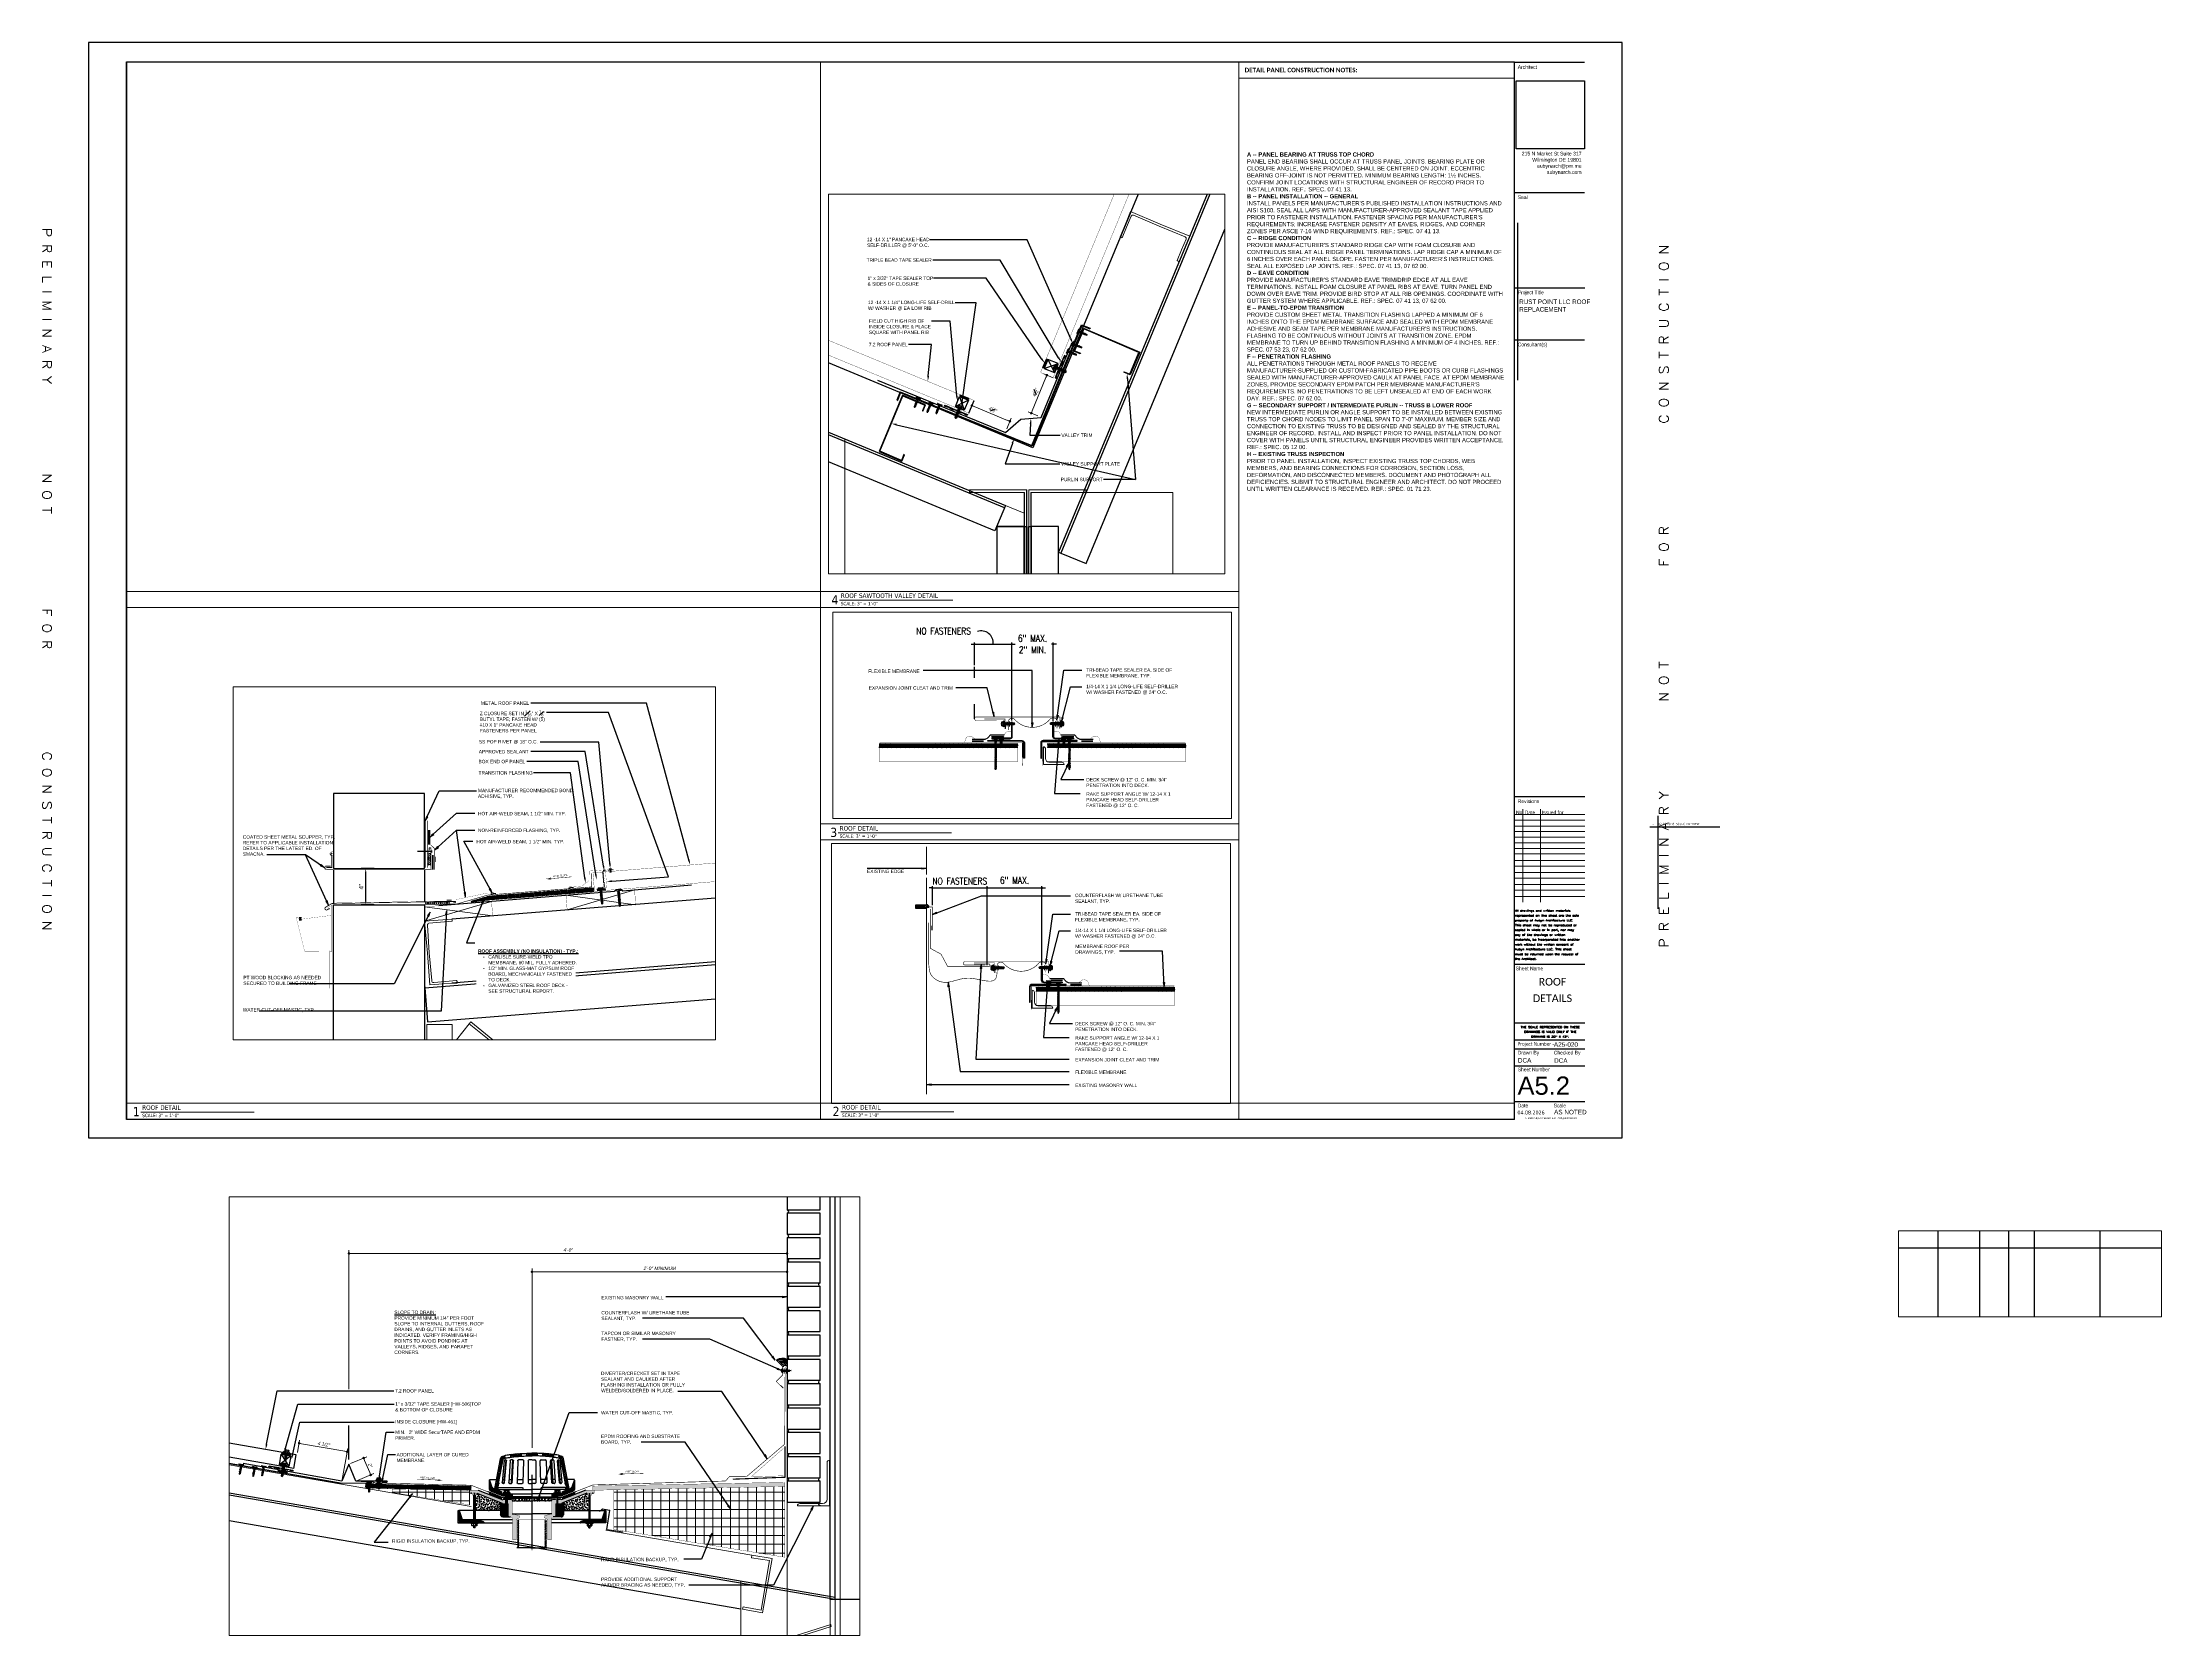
# Paper-space layout 'A5.2' of a CAD drawing. Header units: inches. Extents: x -8.1 to 49.9, y -19.9 to 23.7.
# The model-space entities are those that its viewports show. They can reach past a viewport. Long polylines and large blocks are cut down to what shows.
import ezdxf
from ezdxf import colors
from ezdxf.entities.mleader import LeaderData, LeaderLine
from ezdxf.enums import TextEntityAlignment as Align
from ezdxf.math import Vec2, Vec3

# ---------------------------------------------------------------- set-up
doc = ezdxf.new("R2010")
doc.units = ezdxf.units.IN
for name, pattern in [('ACAD_ISO07W100', [3, 0, -3]), ('CENTER', [2, 1.25, -0.25, 0.25, -0.25]), ('DASHDOT2', [0.5, 0.25, -0.125, 0, -0.125]), ('DASHED', [0.75, 0.5, -0.25]), ('DASHED2', [0.375, 0.25, -0.125]), ('HIDDEN2', [0.1875, 0.125, -0.0625]), ('HIDDEN4', [0.09375, 0.0625, -0.03125])]:
    doc.linetypes.add(name, pattern=pattern)
doc.layers.get('0').update_dxf_attribs({"color": 9, "lineweight": 0})
doc.layers.get('Defpoints').update_dxf_attribs({"color": 254})
for name, color, linetype, lineweight in [('05 Fasteners', 11, 'Continuous', 15), ('06 - Fasteners', 11, 'Continuous', 30), ('07 - Roof Panels', 6, 'Continuous', 30), ('10 - Flashings', 2, 'Continuous', 60), ('11 - Not In Scope', 7, 'Continuous', 0), ('11 Sealant', 9, 'Continuous', 13), ('12 - Steel', 11, 'Continuous', 15), ('13 - Tube Sealant', 11, 'Continuous', 25), ('15 - Wood Material', 8, 'Continuous', 15), ('16 - Underlayment', 4, 'HIDDEN2', 40), ('16a - Underlayment Strip-In', 8, 'HIDDEN4', 20), ('17 - Rigid Insulation', 2, 'ZIGZAG', 30), ('21 - Coverboard', 11, 'Continuous', 15), ('A-ANNO-NOTE-04', 12, 'Continuous', 9), ('A-ANNO-NOTE-08', 12, 'Continuous', 9), ('COATEDMETAL3', 11, 'BATTING', 40), ('G-ANNO-TEXT', 7, 'Continuous', 25), ('G-ANNO-TTLB', 8, 'Continuous', 25), ('TITLE-ANNO-TEXT', 7, 'Continuous', 25), ('TITLE-ANNO-TTLB', 7, 'Continuous', 25)]:
    doc.layers.add(name, color=color, linetype=linetype, lineweight=lineweight)
for name, color, linetype in [('14 - Tape Sealant', 11, 'Continuous'), ('20 - 7.2 PANEL', 5, 'Continuous'), ('23-CLIP', 12, 'Continuous'), ('24-SheetMetal', 10, 'Continuous'), ('25-FASTENER', 12, 'Continuous'), ('A-ANNO-DIMS-04', 12, 'Continuous'), ('BONDINGADHESIVE', 11, 'DASHED2'), ('brick', 11, 'Continuous'), ('CLOSURE', 8, 'Continuous'), ('CUTEDGE SEALANT', 11, 'Continuous'), ('DETAIL', 12, 'Continuous'), ('FASTENER', 9, 'Continuous'), ('LINE50', 11, 'Continuous'), ('LINE51', 11, 'Continuous'), ('LINE52', 11, 'Continuous'), ('LOGO-IMAGE', 7, 'Continuous'), ('MEMBRANE1', 10, 'Continuous'), ('SEALANT', 11, 'Continuous'), ('SEALANT TYPICAL', 11, 'Continuous'), ('STLA', 12, 'Continuous'), ('TAPE', 9, 'Continuous'), ('TEXT', 7, 'Continuous'), ('TITLE-ANNO-16', 7, 'Continuous'), ('TITLE-LOGO-IMAGE', 7, 'Continuous'), ('TRIM', 4, 'Continuous'), ('TRUSS_Geometry', 12, 'Continuous'), ('WATERCUTOFFMASTIC', 11, 'Continuous')]:
    doc.layers.add(name, color=color, linetype=linetype)
doc.styles.add('A-3in_Details', font='arial.ttf', dxfattribs={"oblique": 10, "height": 0.375})
doc.styles.add('ARCHQUIK', font='simplex.shx', dxfattribs={"height": 0.25})
doc.styles.add('arial', font='arial.ttf', dxfattribs={"width": 0.9})
doc.styles.add('BOLD', font='bold.shx', dxfattribs={"width": 0.8})
doc.styles.add('GENERATED_STYLE_1', font='arial.ttf')
doc.styles.add('PDF Calibri', font='calibri.ttf')
doc.styles.add('ROMANS', font='romans.shx', dxfattribs={"width": 1.1})
doc.styles.add('Sheffield', font='arial.ttf', dxfattribs={"height": 0.175})
doc.styles.add('SMOOTH', font='arial.ttf', dxfattribs={"height": 0.5})
doc.styles.get("Standard").update_dxf_attribs({"font": 'arial.ttf'})
doc.styles.add('style1', font='block.shx')
doc.styles.add('TXT-STD-1', font='romans.shx', dxfattribs={"width": 0.8, "height": 0.75})
doc.linetypes.add('BATTING', pattern='A,0.0001,-0.1,[134,ltypeshp.shx,S=0.1,R=0,X=-0.1,Y=0],-0.2,[134,ltypeshp.shx,S=0.1,R=180,X=0.1,Y=0],-0.1', length=0.4001)
doc.linetypes.add('ZIGZAG', pattern='A,0.0001,-0.2,[131,ltypeshp.shx,S=0.2,R=0,X=-0.2,Y=0],-0.4,[131,ltypeshp.shx,S=0.2,R=180,X=0.2,Y=0],-0.2', length=0.8001)
doc.dimstyles.new('Details 3in Scale', dxfattribs={"dimscale": 2, "dimtxt": 0.375, "dimasz": 0.1375, "dimexe": 0.18, "dimexo": 0.09, "dimgap": 0.09, "dimtad": 1, "dimdec": 3, "dimzin": 3, "dimdsep": 46, "dimlunit": 4, "dimtxsty": 'A-3in_Details', "dimblk": 'ARCHTICK', "dimcen": 0.09, "dimclrd": 256, "dimclre": 256, "dimadec": 0, "dimazin": 0, "dimtfac": 0.75, "dimtdec": 3, "dimtofl": 0, "dimtmove": 0, "dimatfit": 3, "dimfxl": 1, "dimfrac": 1, "dimtolj": 1, "dimtzin": 0, "dimlwd": 13, "dimlwe": 13, "dimarcsym": 0})
doc.dimstyles.new('Dim 08', dxfattribs={"dimscale": 8, "dimtxt": 0.09375, "dimasz": 0.0625, "dimexe": 0.0625, "dimexo": 0.0625, "dimgap": 0.09375, "dimtad": 1, "dimdec": 4, "dimzin": 3, "dimdsep": 46, "dimlunit": 4, "dimtxsty": 'ROMANS', "dimblk1": 'ARCHTICK', "dimblk2": 'ARCHTICK', "dimsah": 1, "dimcen": 0.0625, "dimdle": 0.0625, "dimclrd": 2, "dimclre": 2, "dimclrt": 3, "dimaunit": 1, "dimazin": 0, "dimtm": 1e-09, "dimtfac": 1, "dimtdec": 4, "dimtmove": 2, "dimatfit": 3, "dimldrblk": 'CLOSEDBLANK', "dimfxl": 1, "dimtolj": 1, "dimtzin": 3, "dimarcsym": 0})
doc.dimstyles.new('LEADERS', dxfattribs={"dimtxt": 0.5, "dimasz": 0.5, "dimexe": 0.5, "dimexo": 0.5, "dimgap": 0.25, "dimtad": 0, "dimdec": 3, "dimzin": 0, "dimdsep": 46, "dimlunit": 4, "dimtxsty": 'SMOOTH', "dimcen": 0.5, "dimclrd": 256, "dimclre": 256, "dimadec": 0, "dimazin": 0, "dimtfac": 1, "dimtdec": 3, "dimtofl": 0, "dimtmove": 1, "dimatfit": 3, "dimfxl": 1, "dimfrac": 2, "dimtolj": 1, "dimtzin": 0, "dimarcsym": 0})
doc.dimstyles.new('STD-1-1', dxfattribs={"dimscale": 12, "dimtxt": 0.75, "dimasz": 0.03125, "dimexe": 0.015625, "dimexo": 0.015625, "dimgap": 0.03125, "dimtad": 1, "dimdec": 4, "dimzin": 3, "dimdsep": 46, "dimlunit": 4, "dimtxsty": 'TXT-STD-1', "dimblk": 'DOTSMALL', "dimcen": 0, "dimdle": 0.03125, "dimclrd": 12, "dimclre": 12, "dimclrt": 12, "dimadec": 0, "dimazin": 0, "dimtfac": 0.75, "dimtdec": 4, "dimtix": 1, "dimtmove": 2, "dimatfit": 3, "dimfxl": 0.015625, "dimtolj": 1, "dimtzin": 0, "dimarcsym": 0})
picture_1 = doc.add_image_def('image1.jpg', size_in_pixel=(950, 945))
pattern_1 = [(45, (-179.89479, -947.11703), (-0.13258252, 0.13258252), []), (45, (-179.8064, -947.11703), (-0.13258252, 0.13258252), [])]
pattern_2 = [(279.1633228, (-11561.61221, -3327.05488), (0.0783620487, 0.01264040933), []), (9.1633228, (-11561.61221, -3327.05488), (0.14408368807, 0.10364286737), [0.1984375, -0.1190625])]

# ---------------------------------------------------------------- blocks, each defined once
blk = doc.blocks.new('TITLE')
at = {"layer": 'LOGO-IMAGE', "color": 7, "style": 'arial'}
for p in [(34.059, 5.771), (34.059, 5.293), (34.059, 4.815), (33.391, 0.933)]:
    blk.add_attdef('XX', text='', height=0.125, dxfattribs=at).set_placement(p, align=Align.MIDDLE)
at = {"layer": 'LOGO-IMAGE', "style": 'arial'}
for p in [(33.437, 3.461), (33.437, 3.099), (33.437, 2.737)]:
    blk.add_attdef('XXXX', text='', height=0.208, dxfattribs=at).set_placement(p, align=Align.MIDDLE)
at = {"layer": 'LOGO-IMAGE', "style": 'BOLD'}
blk.add_attdef('XX', text='', height=0.583, dxfattribs=at).set_placement((33.437, 1.512), align=Align.MIDDLE_CENTER)
blk = doc.blocks.new('TITLE SHEET A00')
at = {"layer": 'Defpoints'}
blk.add_line((-2.868, 25.061), (-2.868, 20.746), dxfattribs=at)
for points in [[(-42, 0), (0, 0), (0, 30), (-42, 30)], [(-40.962, 0.516), (-2.948, 0.516), (-2.948, 29.46), (-40.962, 29.46)]]:
    blk.add_lwpolyline(points, close=True, dxfattribs=at)
at = {"layer": 'TITLE-ANNO-TEXT', "lineweight": 0}
for points in [[(-2.941, 8.855), (-1.028, 8.855)], [(-2.719, 9.005), (-2.719, 6.457)], [(-2.243, 9.005), (-2.243, 6.457)], [(-2.941, 8.698), (-1.028, 8.698)], [(-2.941, 8.541), (-1.028, 8.541)], [(-2.941, 8.391), (-1.028, 8.391)], [(-2.941, 8.234), (-1.028, 8.234)], [(-2.941, 8.084), (-1.028, 8.084)], [(-2.941, 7.927), (-1.028, 7.927)], [(-2.941, 7.778), (-1.028, 7.778)], [(-2.941, 7.599), (-1.028, 7.599)], [(-2.941, 7.442), (-1.028, 7.442)], [(-2.941, 7.271), (-1.028, 7.271)], [(-2.941, 7.114), (-1.028, 7.114)], [(-2.941, 6.943), (-1.028, 6.943)], [(-2.941, 6.786), (-1.028, 6.786)], [(-2.941, 6.614), (-1.028, 6.614)]]:
    blk.add_lwpolyline(points, dxfattribs=at)
at = {"layer": 'TITLE-ANNO-TTLB', "linetype": 'Continuous'}
for points in [[(-2.948, 29.46), (-1.035, 29.46)], [(-2.948, 25.893), (-1.035, 25.893)], [(-2.941, 23.274), (-1.028, 23.274)], [(-2.948, 21.854), (-1.035, 21.854)], [(-2.941, 9.354), (-1.028, 9.354)], [(-2.941, 4.762), (-1.028, 4.762)], [(-2.941, 3.149), (-1.028, 3.149)], [(-2.941, 2.686), (-1.028, 2.686)], [(-2.941, 2.436), (-1.028, 2.436)], [(-2.941, 1.972), (-1.028, 1.972)], [(-2.941, 1.002), (-1.028, 1.002)]]:
    blk.add_lwpolyline(points, dxfattribs=at)
at = {"layer": 'TITLE-ANNO-TEXT', "attachment_point": 1}
for s, insert, char_height, width, style in [('\\pxqr;{\\fCentury Gothic|b0|i0|c0|p34;215 N Market St Suite 317\\PWilmington DE 19801\\Paubynarch@pm.me\\Paubynarch.com}', (-3.248, 27.004), 0.10125, 2.1335, 'style1'), ('\\pxsm1.5;{\\W1.25;All drawings and written materials represented on this sheet are the sole property of Aubyn Architecture LLC. This sheet may not be reproduced or copied in whole or in part, nor may any of the drawings or written materials, be incorporated into another work without the written consent of Aubyn Architecture LLC. This sheet must be returned upon the request of the Architect.}', (-2.939, 6.249), 0.052734, 1.93229, 'ROMANS'), ('\\pxsm1.5,qc;{\\W1.25;THE SCALE REPRESENTED ON THESE DRAWINGS IS VALID ONLY IF THE DRAWING IS 30" X 42".}', (-2.939, 3.063), 0.052734, 1.93229, 'ROMANS'), ('\\pxa0.83333,sm1.15,qc,tc3;{\\fArial|b0|i0|c0|p34;\\H0.66667x;©^I 2025 Aubyn Architecture LLC - All Rights Reserved}', (-2.664, 0.563), 0.0625, 1.41265, 'style1')]:
    blk.add_mtext(s, dxfattribs=dict(at, insert=insert, char_height=char_height, width=width, style=style))
at = {"layer": 'TITLE-ANNO-TTLB', "linetype": 'Continuous', "char_height": 0.10115, "attachment_point": 4, "style": 'BOLD'}
for s, insert, width in [('{\\fCentury Gothic|b0|i0|c0|p34;Architect}', (-2.862, 29.325), 0.67328), ('{\\fCentury Gothic|b0|i0|c0|p34;Seal}', (-2.862, 25.758), 0.67328), ('{\\fCentury Gothic|b0|i0|c0|p34;Project Title}', (-2.862, 23.139), 1.2484), ('{\\fCentury Gothic|b0|i0|c0|p34;Consultant(s)}', (-2.862, 21.711), 0.67328), ('{\\fCentury Gothic|b0|i0|c0|p34;No.}', (-2.909, 8.912), 0.67328), ('{\\fCentury Gothic|b0|i0|c0|p34;Revisions}', (-2.862, 9.219), 0.67328), ('{\\fCentury Gothic|b0|i0|c0|p34;Date}', (-2.669, 8.912), 0.67328), ('{\\fCentury Gothic|b0|i0|c0|p34;Issued for}', (-2.207, 8.912), 0.67328), ('{\\fCentury Gothic|b0|i0|c0|p34;Sheet Name}', (-2.917, 4.641), 0.71318), ('{\\fTahoma|b0|i0|c0|p34;Project Number -}', (-2.862, 2.562), 1.08922), ('{\\fCentury Gothic|b0|i0|c0|p34;Drawn By}', (-2.862, 2.321), 0.5637), ('{\\fCentury Gothic|b0|i0|c0|p34;Checked By}', (-1.874, 2.321), 0.82524), ('{\\fCentury Gothic|b0|i0|c0|p34;Sheet Number}', (-2.862, 1.874), 1.02069), ('{\\fCentury Gothic|b0|i0|c0|p34;Date}', (-2.862, 0.887), 0.5637), ('{\\fCentury Gothic|b0|i0|c0|p34;Scale}', (-1.879, 0.887), 0.5637)]:
    blk.add_mtext(s, dxfattribs=dict(at, insert=insert, width=width))
at = {"layer": 'TITLE-LOGO-IMAGE'}
image = blk.add_image(picture_1, insert=(-2.903, 27.086), size_in_units=(1.872, 1.862), dxfattribs=at)
image.dxf.flags = 7
blk = doc.blocks.new('_ArchTick')
at = {"color": 0, "linetype": 'ByBlock', "const_width": 0.15}
blk.add_lwpolyline([(-0.5, -0.5), (0.5, 0.5)], dxfattribs=at)
blk = doc.blocks.new('DRAINASSEMBLY1')
h = blk.add_hatch()
h.set_pattern_fill('ANSI32', color=250, scale=0.5, style=0)
h.set_pattern_definition(pattern_1)
h.paths.add_polyline_path([(0, 0, 0.000033), (0, 0), (0, -0.3, -0.006803), (0.59, -0.31), (0.59, -0.01, 0.006678)])
h = blk.add_hatch()
h.set_pattern_fill('ANSI32', color=250, scale=0.5, style=0)
h.set_pattern_definition(pattern_1)
h.paths.add_polyline_path([(2.37, -0.15, 0.011945), (1.84, -0.08, 0.007575), (1.5, -0.05, 0.003749), (1.17, -0.03, 0.000056), (1.17, -0.03), (1.17, -0.33, -0.000056), (1.17, -0.33, -0.003567), (1.48, -0.35, -0.008385), (1.84, -0.38, -0.012132), (2.37, -0.45)])
h = blk.add_hatch()
h.set_pattern_fill('ANSI32', color=250, scale=0.5, style=0)
h.set_pattern_definition(pattern_1)
h.paths.add_polyline_path([(2.9, -0.25), (3.21, -0.33), (3.28, -0.36), (3.3, -0.38), (3.33, -0.41), (3.36, -0.43), (3.37, -0.44), (3.39, -0.47), (3.41, -0.5), (3.44, -0.56), (3.46, -0.62), (3.46, -0.65), (3.47, -0.7), (4.06, -3.89), (3.82, -3.99), (3.71, -3.52), (3.17, -0.67), (3.16, -0.65), (3.16, -0.64), (3.15, -0.63), (3.14, -0.63), (3.13, -0.62), (3.12, -0.61), (2.89, -0.55)])
h = blk.add_hatch()
h.set_pattern_fill('ANSI32', color=250, scale=0.5, style=0)
h.set_pattern_definition(pattern_1)
h.paths.add_polyline_path([(8.11, -6.36, 0.199198), (8.09, -6.3, 0.175578), (8.03, -6.27, 0.175578), (7.98, -6.3), (7.65, -7.27), (6.37, -7.27), (6.37, -7.65), (8.11, -7.65)])
h.paths.add_polyline_path([(6.24, -7.27), (6.06, -7.27), (5.36, -7.49, 0.984894), (5.36, -7.65), (6.24, -7.65)])
h = blk.add_hatch()
h.set_pattern_fill('ANSI32', color=250, scale=0.5, style=0)
h.set_pattern_definition([(45, (1.43213, -10.36529), (-0.132583, 0.132583), []), (45, (1.52052, -10.36529), (-0.132583, 0.132583), [])])
h.paths.add_polyline_path([(1.43, -10.37), (1.59, -10.37), (1.59, -7.31), (1.43, -7.31)])
at = {"layer": 'LINE50'}
for points in [[(2.19, -4.44), (2.72, -4.44), (2.72, -4.77), (2.19, -4.77)], [(4.73, -3.87), (4.73, -2.99, 0.427992), (4.65, -2.91, 0.341496), (4.58, -2.97), (4.35, -3.64, -0.218255), (4.13, -3.86), (3.28, -4.2), (3.28, -4.35, -0.414214), (3.19, -4.44), (2.84, -4.44), (2.84, -4.77), (3.06, -4.77, 0.094829), (3.15, -4.75), (4.49, -4.22, 0.307313)], [(2.85, -5.13), (3.2, -5.13), (5.89, -4.06), (6.8, -4.06), (6.8, -4.39), (6.57, -4.39), (6.54, -4.4), (6.52, -4.43), (6.52, -4.58), (6.5, -4.62), (6.48, -4.62), (6.37, -4.62), (6.37, -4.38), (6.24, -4.38), (6.24, -4.62), (6.13, -4.62), (6.11, -4.62), (6.1, -4.61), (6.09, -4.58), (6.09, -4.42), (6.07, -4.4), (6.05, -4.4), (6.03, -4.4), (3.33, -5.47), (3.28, -5.49), (3.25, -5.5), (2.85, -5.5)], [(2.56, -5.62, -0.414214), (2.68, -5.5), (2.72, -5.5), (2.72, -5.13), (2.27, -5.13, 0.414214), (2.18, -5.22), (2.18, -6.64), (1.4, -6.86, 0.569853), (1.35, -7.04, 0.090804), (1.67, -7.23, -0.315351), (1.73, -7.32), (1.73, -9.5), (2.06, -9.5, 0.414214), (2.15, -9.41), (2.15, -7.2, -0.414214), (2.37, -6.98), (2.4, -6.98), (2.47, -6.98, 0.414214), (2.56, -6.89)]]:
    blk.add_hatch(color=252, dxfattribs=at).paths.add_polyline_path(points)
h = blk.add_hatch(color=252, dxfattribs=at)
edge = h.paths.add_edge_path()
edge.add_arc((3.19, -6.74), 0.25, 270, 360)
edge.add_line((3.44, -6.74), (3.44, -5.43))
edge.add_line((3.44, -5.43), (3.28, -5.49))
edge.add_line((3.28, -5.49), (2.85, -5.5))
edge.add_line((2.85, -5.5), (2.85, -6.57))
edge.add_line((2.85, -6.57), (2.72, -6.55))
edge.add_line((2.72, -6.55), (2.72, -5.49))
edge.add_line((2.72, -5.49), (2.64, -5.5))
edge.add_line((2.64, -5.5), (2.6, -5.51))
edge.add_line((2.6, -5.51), (2.58, -5.52))
edge.add_line((2.58, -5.52), (2.56, -5.59))
edge.add_line((2.56, -5.59), (2.56, -6.81))
edge.add_line((2.56, -6.81), (2.53, -6.9))
edge.add_line((2.53, -6.9), (2.53, -6.95))
edge.add_line((2.53, -6.95), (2.34, -6.99))
edge.add_line((2.34, -6.99), (3.19, -6.99))
at = {"layer": 'LINE52'}
h = blk.add_hatch(dxfattribs=at)
h.set_pattern_fill('ANSI31', color=256, scale=0.5, angle=90, style=0)
h.set_pattern_definition([(135, (2.03632, -3.32104), (-0.0441942, -0.0441942), [])])
h.paths.add_polyline_path([(2.86, -0.74, 0.344184), (2.8, -0.83), (3.02, -3.24, 0.351214), (3.1, -3.32)])
h.paths.add_polyline_path([(2.13, -0.74), (2.12, -0.74, 0.430689), (2.04, -0.83), (2.17, -3.24, 0.397928), (2.26, -3.32), (2.27, -3.32)])
at = {"color": 250, "linetype": 'DASHDOT2', "ltscale": 2}
blk.add_line((0, -10.37), (0, 0.4), dxfattribs=at)
at = {"const_width": 0.00333}
blk.add_lwpolyline([(2.9, -0.25), (3.21, -0.33), (3.28, -0.36), (3.3, -0.38), (3.33, -0.41), (3.36, -0.43), (3.37, -0.44), (3.39, -0.47), (3.41, -0.5), (3.44, -0.56), (3.46, -0.62), (3.46, -0.65), (3.47, -0.7), (4.06, -3.89), (3.82, -3.99), (3.71, -3.52), (3.17, -0.67), (3.16, -0.65), (3.16, -0.64), (3.15, -0.63), (3.14, -0.63), (3.13, -0.62), (3.12, -0.61), (2.89, -0.55)], close=True, dxfattribs=at)
blk.add_lwpolyline([(5.9, -7.65), (6.71, -7.65), (6.71, -7.7), (5.9, -7.7)], close=True)
for centre, start, end in [((6.16, -7.79), 266.1642, 283.7849), ((6.24, -7.79), 256.2151, 273.8358), ((6.37, -7.79), 266.1642, 283.7849), ((6.45, -7.79), 256.2151, 273.8358)]:
    blk.add_arc(centre, 0.176, start, end)
at = {"layer": 'DETAIL', "linetype": 'CENTER'}
blk.add_line((0, -0.29), (0, 0), dxfattribs=at)
at = {"layer": 'DETAIL'}
for p, q in [((0.01, -0.74), (0.33, -0.74)), ((0.42, -0.83), (0.42, -3.24)), ((0.59, -0.02), (0.59, -0.31)), ((0.97, -3.24), (0.91, -0.83)), ((1, -0.74), (1.48, -0.74)), ((1.17, -0.03), (1.17, -0.33)), ((1.57, -0.83), (1.63, -3.24)), ((2.17, -3.24), (2.04, -0.83)), ((2.12, -0.74), (2.32, -0.74)), ((2.37, -0.15), (2.37, -0.45)), ((2.4, -0.82), (2.54, -3.23)), ((3.02, -3.24), (2.8, -0.83)), ((2.89, -0.74), (2.95, -0.74)), ((3.04, -0.82), (3.26, -3.22)), ((3.67, -3.32), (3.17, -0.67)), ((3.97, -3.33), (3.46, -0.62)), ((0.42, -2.9), (0.01, -2.9)), ((0.33, -3.33), (0.01, -3.33)), ((2.72, -3.97), (0.01, -3.97)), ((2.21, -4.44), (0.01, -4.44)), ((1.63, -2.9), (0.97, -2.9)), ((0.99, -3.87), (0.99, -3.96)), ((1.54, -3.33), (1.06, -3.33)), ((2.72, -3.78), (1.08, -3.78)), ((2.19, -4.44), (2.19, -4.77)), ((2.72, -4.44), (2.21, -4.44)), ((2.52, -2.9), (2.25, -2.9)), ((2.45, -3.32), (2.26, -3.32)), ((2.52, -4.08), (2.52, -4.3)), ((3.05, -4.3), (2.52, -4.3)), ((2.54, -4.09), (2.54, -4.08)), ((2.54, -4.09), (3.02, -4.09)), ((2.67, -4.09), (2.67, -4.3)), ((3.63, -3.78), (2.72, -3.78)), ((3.78, -3.97), (2.72, -3.97)), ((2.72, -4.34), (2.72, -4.77)), ((2.72, -4.44), (2.85, -4.44)), ((2.85, -4.44), (2.85, -4.34)), ((2.89, -4.09), (2.89, -4.3)), ((3.02, -4.09), (3.02, -4.08)), ((3.05, -4.08), (3.05, -4.3)), ((3.23, -2.9), (3.07, -2.9)), ((3.17, -3.32), (3.11, -3.32)), ((5.89, -4.06), (3.21, -5.13)), ((6.03, -4.4), (3.28, -5.49)), ((3.68, -3.4), (3.67, -3.32)), ((3.71, -3.52), (3.68, -3.4)), ((3.71, -3.52), (3.81, -3.97)), ((3.72, -3.96), (3.72, -3.87)), ((4.06, -3.89), (3.82, -3.99)), ((4.66, -2.9), (3.9, -2.9)), ((4.06, -3.89), (3.97, -3.33)), ((6.24, -4.62), (6.24, -7.26)), ((6.37, -7.26), (6.37, -4.62)), ((2.18, -6.64), (0, -6.64)), ((0.01, -4.77), (2.21, -4.77)), ((2.21, -4.77), (2.72, -4.77)), ((2.72, -4.77), (2.72, -5.49)), ((2.72, -5.49), (2.72, -6.57)), ((2.72, -6.57), (2.85, -6.57)), ((2.85, -6.57), (2.85, -4.77)), ((3.44, -5.43), (3.44, -6.74)), ((3.45, -6.27), (6.24, -6.27)), ((6.37, -6.27), (8.02, -6.27)), ((7.98, -6.3), (7.65, -7.27)), ((8.11, -6.36), (8.11, -7.65)), ((2.72, -7.27), (2.15, -7.27)), ((2.72, -7.65), (2.15, -7.65)), ((2.72, -6.99), (2.34, -6.99)), ((3.19, -6.99), (2.72, -6.99)), ((6.06, -7.27), (2.72, -7.27)), ((6.24, -7.65), (2.72, -7.65)), ((6.06, -7.27), (5.36, -7.49)), ((6.04, -7.7), (6.04, -7.91)), ((6.24, -7.27), (6.06, -7.27)), ((6.09, -7.97), (6.14, -7.97)), ((6.2, -7.7), (6.2, -7.91)), ((6.2, -7.91), (6.2, -7.92)), ((6.24, -7.26), (6.24, -7.65)), ((6.24, -8.2), (6.24, -7.97)), ((6.37, -7.97), (6.24, -7.97)), ((6.24, -8.2), (6.37, -8.2)), ((6.37, -7.65), (6.37, -7.26)), ((7.65, -7.27), (6.37, -7.27)), ((8.11, -7.65), (6.37, -7.65)), ((6.37, -8.2), (6.37, -7.97)), ((6.42, -7.7), (6.42, -7.91)), ((6.42, -7.91), (6.42, -7.92)), ((6.47, -7.97), (6.52, -7.97)), ((6.58, -7.91), (6.58, -7.7))]:
    blk.add_line(p, q, dxfattribs=at)
blk.add_lwpolyline([(0, -1.2, 0.000033), (0, -1.2, 0.017133)], format="xyb", dxfattribs=at)
for points, const_width in [([(2.9, -0.25), (2.89, -0.55)], 0.00333), ([(6.48, -4.62), (6.37, -4.62), (6.37, -4.38), (6.24, -4.38), (6.24, -4.62), (6.13, -4.62)], 0.0312), ([(1.59, -7.31), (0, -7.31)], 0.0295), ([(1.43, -7.31), (1.43, -10.37)], 0.0442), ([(1.59, -7.31), (1.59, -10.37)], 0.0442)]:
    blk.add_lwpolyline(points, dxfattribs=dict(at, const_width=const_width))
at = {"layer": 'DETAIL', "const_width": 0.0312}
blk.add_lwpolyline([(2.19, -4.44), (2.72, -4.44), (2.72, -4.77), (2.19, -4.77)], close=True, dxfattribs=at)
at = {"layer": 'DETAIL'}
for points in [[(2.72, -4.42), (2.41, -4.42), (2.41, -4.34), (2.72, -4.34)], [(2.85, -4.34), (3.16, -4.34), (3.16, -4.42), (2.85, -4.42)]]:
    blk.add_lwpolyline(points, dxfattribs=at)
blk.add_lwpolyline([(2.48, -4.3), (3.08, -4.3), (3.08, -4.34), (2.48, -4.34)], close=True, dxfattribs=at)
at = {"layer": 'DETAIL', "const_width": 0.0312}
for points in [[(4.66, -2.91, 0.32848), (4.58, -2.97), (4.35, -3.64, -0.218255), (4.14, -3.86), (3.28, -4.2), (3.28, -4.35, -0.414214), (3.2, -4.44), (2.85, -4.44), (2.85, -4.77), (3.06, -4.77, 0.094829), (3.16, -4.75), (4.5, -4.22, 0.307313), (4.74, -3.87), (4.74, -2.99, 0.414214), (4.66, -2.91)], [(2.85, -5.13), (3.1, -5.13, 0.094557), (3.29, -5.1), (5.8, -4.1, -0.094557), (5.98, -4.06), (6.8, -4.06), (6.8, -4.39), (6.57, -4.39), (6.62, -4.39)], [(6.03, -4.4), (3.35, -5.46, -0.094829), (3.17, -5.5), (2.85, -5.5)], [(6.13, -4.62, -0.414214), (6.09, -4.58), (6.09, -4.44, 0.529856), (6.03, -4.4)], [(6.57, -4.39, 0.414214), (6.52, -4.43), (6.52, -4.58, -0.414214), (6.48, -4.62)], [(2.72, -5.13), (2.72, -5.5), (2.68, -5.5, 0.414214), (2.56, -5.62), (2.56, -6.89, -0.414214), (2.47, -6.98), (2.4, -6.98), (2.37, -6.98, 0.414214), (2.15, -7.2), (2.15, -9.41, -0.414214), (2.06, -9.5), (1.73, -9.5), (1.73, -7.32, 0.31105), (1.67, -7.23, -0.091141), (1.35, -7.04, -0.569853), (1.4, -6.86), (2.18, -6.64), (2.18, -5.22, -0.414214), (2.27, -5.13), (2.72, -5.13)]]:
    blk.add_lwpolyline(points, format="xyb", dxfattribs=at)
at = {"layer": 'DETAIL'}
for centre, radius, start, end in [((0, -21.85), 21.84, 88.4661, 90), ((0, -21.85), 21.84, 90, 90.0076), ((0, -21.85), 21.55, 88.4449, 90), ((0.33, -0.83), 0.0884, 0, 90), ((0, -21.85), 21.84, 86.933, 88.4661), ((0, -21.85), 21.55, 86.8911, 88.4449), ((1, -0.83), 0.0884, 90, 181.4602), ((0, -21.85), 21.84, 86.0737, 86.933), ((0, -21.85), 21.55, 86.0737, 86.8911), ((0.73, -11.24), 10.91, 84.1521, 86.0737), ((1.48, -0.83), 0.0884, 1.4602, 90), ((0.73, -11.24), 11.21, 84.3376, 86.0737), ((0.73, -11.24), 11.21, 81.595, 84.3376), ((0.73, -11.24), 10.91, 81.3698, 84.1521), ((2.12, -0.83), 0.0884, 90, 183.204), ((2.32, -0.83), 0.0884, 3.204, 90), ((0.73, -11.24), 11.21, 80.5917, 81.595), ((0.73, -11.24), 10.91, 80.5917, 81.3698), ((1.81, -4.7), 4.29, 75.3726, 80.5917), ((1.81, -4.7), 4.59, 76.3354, 80.5917), ((2.89, -0.83), 0.0884, 90, 185.2361), ((1.81, -4.7), 4.59, 72.3238, 76.3354), ((1.81, -4.7), 4.29, 72.3238, 75.3726), ((2.95, -0.83), 0.0884, 5.2361, 90), ((3.09, -0.68), 0.0736, 10.7314, 72.3238), ((3.09, -0.68), 0.368, 10.7314, 72.3238), ((0.33, -3.24), 0.0884, 270, 0), ((1.06, -3.24), 0.0884, 181.4602, 270), ((1.08, -3.87), 0.0884, 90, 180), ((1.54, -3.24), 0.0884, 270, 1.4602), ((2.26, -3.23), 0.0884, 183.204, 270), ((2.45, -3.23), 0.0884, 270, 3.204), ((2.53, -4.08), 0.0123, 0, 180), ((3.11, -3.23), 0.0884, 185.2361, 270), ((3.04, -4.08), 0.0123, 0, 180), ((3.17, -3.23), 0.0884, 270, 5.2361), ((3.63, -3.87), 0.0884, 0, 90), ((3.19, -6.74), 0.25, 270, 0), ((8.04, -6.36), 0.0884, 90, 134.9371), ((8.02, -6.36), 0.0884, 45.0629, 90), ((8.02, -6.36), 0.0884, 0, 45.0629), ((5.36, -7.57), 0.0757, 91.7442, 270.6622), ((6.09, -7.91), 0.0537, 180, 270), ((6.14, -7.91), 0.0537, 270, 0), ((6.25, -7.92), 0.0484, 180, 270), ((6.37, -7.92), 0.0484, 270, 2.7214), ((6.47, -7.91), 0.0537, 180, 270), ((6.52, -7.91), 0.0537, 270, 0)]:
    blk.add_arc(centre, radius, start, end, dxfattribs=at)
for p in [(3.63, -3.31), (5.87, -4.59), (5.87, -4.59), (6, -4.51), (6.68, -4.39), (3.53, -5.48), (3.54, -5.8), (3.56, -5.6), (3.58, -6.05), (3.63, -5.91), (3.64, -6.2), (3.7, -5.6), (3.74, -5.74), (3.8, -5.9), (3.8, -6.04), (3.81, -5.41), (3.85, -6.17), (3.91, -5.46), (3.92, -5.67), (4, -6.06), (4.04, -5.86), (4.07, -5.25), (4.12, -6.19), (4.15, -5.6), (4.15, -5.96), (4.19, -5.46), (4.3, -5.81), (4.33, -5.24), (4.36, -6.04), (4.4, -6.18), (4.41, -5.4), (4.42, -5.87), (4.43, -5.55), (4.51, -5.66), (4.53, -5.18), (4.59, -5.87), (4.6, -6.12), (4.64, -5.48), (4.69, -5.98), (4.73, -5.25), (4.74, -6.27), (4.79, -5.1), (4.79, -5.62), (4.84, -5.91), (4.89, -5.68), (4.89, -6.11), (4.92, -5.35), (4.95, -5.17), (4.98, -5.56), (4.98, -6.08), (4.99, -5.03), (5.08, -5.81), (5.13, -5.62), (5.16, -4.87), (5.19, -5.4), (5.19, -6.18), (5.21, -5.13), (5.22, -5.96), (5.3, -5.69), (5.32, -5.34), (5.33, -5.03), (5.34, -6.11), (5.39, -5.5), (5.41, -4.89), (5.43, -5.94), (5.52, -5.66), (5.56, -4.79), (5.57, -5.08), (5.57, -5.3), (5.57, -5.55), (5.57, -6.2), (5.58, -5.88), (5.61, -6.06), (5.72, -5.38), (5.74, -4.89), (5.75, -5.79), (5.76, -5.19), (5.78, -4.74), (5.78, -5.58), (5.78, -6.16), (5.8, -5.02), (5.85, -5.91), (5.95, -5.33), (5.97, -4.78), (6, -4.99), (6.01, -5.22), (6.03, -5.99), (6.06, -5.57), (6.08, -5.69), (6.09, -6.16), (6.12, -4.93), (6.13, -5.22)]:
    blk.add_point(p, dxfattribs=at)
at = {"layer": 'LINE50', "color": 250}
for p, q in [((2.13, -0.73), (2.27, -3.32)), ((2.86, -0.74), (3.1, -3.32)), ((2.72, -4.48), (2.85, -4.46)), ((2.72, -4.53), (2.85, -4.51)), ((2.72, -4.59), (2.85, -4.57)), ((2.72, -4.64), (2.85, -4.62)), ((6.24, -4.42), (6.37, -4.4)), ((6.24, -4.48), (6.37, -4.46)), ((6.24, -4.53), (6.37, -4.51)), ((6.24, -4.59), (6.37, -4.57)), ((6.24, -4.64), (6.37, -4.62)), ((2.72, -4.7), (2.85, -4.68)), ((2.72, -4.75), (2.85, -4.73)), ((2.72, -4.81), (2.85, -4.79)), ((2.72, -4.86), (2.85, -4.85)), ((2.72, -4.92), (2.85, -4.9)), ((2.72, -4.97), (2.85, -4.96)), ((2.72, -5.03), (2.85, -5.01)), ((2.72, -5.08), (2.85, -5.07)), ((2.72, -5.14), (2.85, -5.12)), ((2.72, -5.19), (2.85, -5.18)), ((2.72, -5.25), (2.85, -5.23)), ((2.72, -5.31), (2.85, -5.29)), ((2.72, -5.36), (2.85, -5.34)), ((2.72, -5.42), (2.85, -5.4)), ((2.72, -5.47), (2.85, -5.45)), ((2.72, -5.53), (2.85, -5.51)), ((2.72, -5.58), (2.85, -5.56)), ((2.72, -5.64), (2.85, -5.62)), ((2.72, -5.69), (2.85, -5.67)), ((2.72, -5.75), (2.85, -5.73)), ((2.72, -5.8), (2.85, -5.78)), ((2.72, -5.86), (2.85, -5.84)), ((2.72, -5.91), (2.85, -5.89)), ((2.72, -5.97), (2.85, -5.95)), ((2.72, -6.02), (2.85, -6.01)), ((2.72, -6.08), (2.85, -6.06)), ((2.72, -6.13), (2.85, -6.12)), ((2.72, -6.19), (2.85, -6.17)), ((2.72, -6.24), (2.85, -6.23)), ((2.72, -6.3), (2.85, -6.28)), ((2.72, -6.35), (2.85, -6.34)), ((2.72, -6.41), (2.85, -6.39)), ((2.72, -6.46), (2.85, -6.45)), ((2.72, -6.52), (2.85, -6.5)), ((2.78, -6.57), (2.85, -6.56)), ((6.24, -4.7), (6.37, -4.68)), ((6.24, -4.75), (6.37, -4.73)), ((6.24, -4.81), (6.37, -4.79)), ((6.24, -4.86), (6.37, -4.85)), ((6.24, -4.92), (6.37, -4.9)), ((6.24, -4.97), (6.37, -4.96)), ((6.24, -5.03), (6.37, -5.01)), ((6.24, -5.08), (6.37, -5.07)), ((6.24, -5.14), (6.37, -5.12)), ((6.24, -5.19), (6.37, -5.18)), ((6.24, -5.25), (6.37, -5.23)), ((6.24, -5.31), (6.37, -5.29)), ((6.24, -5.36), (6.37, -5.34)), ((6.24, -5.42), (6.37, -5.4)), ((6.24, -5.47), (6.37, -5.45)), ((6.24, -5.53), (6.37, -5.51)), ((6.24, -5.58), (6.37, -5.56)), ((6.24, -5.64), (6.37, -5.62)), ((6.24, -5.69), (6.37, -5.67)), ((6.24, -5.75), (6.37, -5.73)), ((6.24, -5.8), (6.37, -5.78)), ((6.24, -5.86), (6.37, -5.84)), ((6.24, -5.91), (6.37, -5.89)), ((6.24, -5.97), (6.37, -5.95)), ((6.24, -6.02), (6.37, -6.01)), ((6.24, -6.08), (6.37, -6.06)), ((6.24, -6.13), (6.37, -6.12)), ((6.24, -6.19), (6.37, -6.17)), ((6.24, -6.24), (6.37, -6.23)), ((6.24, -6.3), (6.37, -6.28)), ((6.24, -6.35), (6.37, -6.34)), ((6.24, -6.41), (6.37, -6.39)), ((6.24, -6.46), (6.37, -6.45)), ((6.24, -6.52), (6.37, -6.5)), ((6.24, -6.58), (6.37, -6.56)), ((6.24, -6.63), (6.37, -6.61)), ((6.24, -6.69), (6.37, -6.67)), ((6.24, -6.74), (6.37, -6.72)), ((6.24, -6.8), (6.37, -6.78)), ((6.24, -6.85), (6.37, -6.83)), ((6.24, -6.91), (6.37, -6.89)), ((6.24, -6.96), (6.37, -6.94)), ((6.24, -7.02), (6.37, -7)), ((6.24, -7.07), (6.37, -7.05)), ((6.24, -7.13), (6.37, -7.11)), ((6.24, -7.18), (6.37, -7.16)), ((6.24, -7.24), (6.37, -7.22)), ((6.24, -7.29), (6.37, -7.28)), ((6.24, -7.35), (6.37, -7.33)), ((6.24, -7.4), (6.37, -7.39)), ((6.24, -7.46), (6.37, -7.44)), ((6.24, -7.51), (6.37, -7.5)), ((6.24, -7.57), (6.37, -7.55)), ((6.24, -7.62), (6.37, -7.61)), ((6.24, -8.01), (6.37, -7.99)), ((6.24, -8.07), (6.37, -8.05)), ((6.24, -8.12), (6.37, -8.1)), ((6.24, -8.18), (6.37, -8.16))]:
    blk.add_line(p, q, dxfattribs=at)
at = {"layer": 'LINE51'}
blk.add_line((-0.11, -10.37), (1.68, -10.37), dxfattribs=at)
at = {"layer": 'MEMBRANE1', "linetype": 'Continuous'}
blk.add_line((2.05, -4.91), (0, -4.91), dxfattribs=at)
at = {"layer": 'MEMBRANE1', "linetype": 'Continuous', "const_width": 0.125}
blk.add_lwpolyline([(4.86, -4.2), (3.22, -4.86, -0.094829), (3.12, -4.87), (2.85, -4.87)], format="xyb", dxfattribs=at)
blk.add_lwpolyline([(2.72, -4.87), (2.03, -4.87)], dxfattribs=at)
at = {"layer": 'WATERCUTOFFMASTIC'}
for p, q in [((0.06, -4.94), (0, -4.96)), ((0.06, -5.23), (0, -5.21)), ((0.14, -4.93), (0.06, -4.94)), ((0.14, -5.25), (0.06, -5.23)), ((0.21, -4.94), (0.14, -4.93)), ((0.21, -5.23), (0.14, -5.25)), ((0.28, -4.97), (0.21, -4.94)), ((0.28, -5.2), (0.21, -5.23)), ((0.36, -4.93), (0.28, -4.97)), ((0.36, -5.24), (0.28, -5.2)), ((0.44, -4.93), (0.36, -4.93)), ((0.44, -5.24), (0.36, -5.24)), ((0.51, -4.96), (0.44, -4.93)), ((0.51, -5.21), (0.44, -5.24)), ((0.59, -4.96), (0.51, -4.96)), ((0.59, -5.21), (0.51, -5.21)), ((0.66, -4.93), (0.59, -4.96)), ((0.66, -5.24), (0.59, -5.21)), ((0.74, -4.94), (0.66, -4.93)), ((0.74, -5.24), (0.66, -5.24)), ((0.82, -4.96), (0.74, -4.94)), ((0.82, -5.21), (0.74, -5.24)), ((0.9, -4.94), (0.82, -4.96)), ((0.9, -5.23), (0.82, -5.21)), ((0.97, -4.94), (0.9, -4.94)), ((0.97, -5.24), (0.9, -5.23)), ((1.05, -4.94), (0.97, -4.94)), ((1.05, -5.23), (0.97, -5.24)), ((1.12, -4.98), (1.05, -4.94)), ((1.12, -5.2), (1.05, -5.23)), ((1.2, -4.95), (1.12, -4.98)), ((1.2, -5.23), (1.12, -5.2)), ((1.27, -4.94), (1.2, -4.95)), ((1.27, -5.24), (1.2, -5.23)), ((1.34, -4.95), (1.27, -4.94)), ((1.34, -5.23), (1.27, -5.24)), ((1.42, -4.96), (1.34, -4.95)), ((1.42, -5.21), (1.34, -5.23)), ((1.49, -4.93), (1.42, -4.96)), ((1.49, -5.24), (1.42, -5.21)), ((1.57, -4.93), (1.49, -4.93)), ((1.57, -5.25), (1.49, -5.24)), ((1.64, -4.93), (1.57, -4.93)), ((1.64, -5.24), (1.57, -5.25)), ((1.72, -4.94), (1.64, -4.93)), ((1.72, -5.23), (1.64, -5.24)), ((1.8, -4.97), (1.72, -4.94)), ((1.8, -5.2), (1.72, -5.23)), ((1.87, -4.96), (1.8, -4.97)), ((1.87, -5.21), (1.8, -5.2)), ((1.95, -4.94), (1.87, -4.96)), ((1.95, -5.23), (1.87, -5.21)), ((2.02, -4.95), (1.95, -4.94)), ((2.02, -5.23), (1.95, -5.23)), ((2.09, -4.95), (2.02, -4.95)), ((2.09, -5.23), (2.02, -5.23)), ((2.1, -4.95), (2.09, -4.95)), ((2.17, -5.21), (2.09, -5.23))]:
    blk.add_line(p, q, dxfattribs=at)
at = {"layer": 'WATERCUTOFFMASTIC', "const_width": 0.005}
for points in [[(0.02, -5.17, 1), (0.02, -5.17, 1)], [(0.04, -4.99, 1), (0.05, -4.99, 1)], [(0.07, -5.09, 1), (0.07, -5.09, 1)], [(0.07, -5.15, 1), (0.07, -5.15, 1)], [(0.08, -5.01, 1), (0.08, -5.01, 1)], [(0.12, -4.96, 1), (0.13, -4.96, 1)], [(0.13, -5.04, 1), (0.13, -5.04, 1)], [(0.14, -5.11, 1), (0.15, -5.11, 1)], [(0.16, -5.2, 1), (0.17, -5.2, 1)], [(0.2, -5.01, 1), (0.21, -5.01, 1)], [(0.2, -5.08, 1), (0.2, -5.08, 1)], [(0.2, -5.15, 1), (0.21, -5.15, 1)], [(0.31, -5.12, 1), (0.31, -5.12, 1)], [(0.34, -5.03, 1), (0.35, -5.03, 1)], [(0.36, -5.17, 1), (0.36, -5.17, 1)], [(0.37, -5.08, 1), (0.37, -5.08, 1)], [(0.38, -4.97, 1), (0.39, -4.97, 1)], [(0.41, -5.19, 1), (0.41, -5.19, 1)], [(0.44, -5.03, 1), (0.44, -5.03, 1)], [(0.45, -5.11, 1), (0.45, -5.11, 1)], [(0.49, -5.17, 1), (0.49, -5.17, 1)], [(0.51, -5.1, 1), (0.51, -5.1, 1)], [(0.51, -5.02, 1), (0.52, -5.02, 1)], [(0.65, -5.14, 1), (0.65, -5.14, 1)], [(0.65, -4.97, 1), (0.65, -4.97, 1)], [(0.68, -5.05, 1), (0.68, -5.05, 1)], [(0.68, -5.21, 1), (0.68, -5.21, 1)], [(0.7, -4.98, 1), (0.7, -4.98, 1)], [(0.71, -5.11, 1), (0.72, -5.11, 1)], [(0.74, -5.19, 1), (0.74, -5.19, 1)], [(0.76, -5, 1), (0.76, -5, 1)], [(0.75, -5.07, 1), (0.76, -5.07, 1)], [(0.79, -5.14, 1), (0.79, -5.14, 1)], [(0.88, -5.02, 1), (0.89, -5.02, 1)], [(0.89, -5.1, 1), (0.89, -5.1, 1)], [(0.9, -5.14, 1), (0.9, -5.14, 1)], [(0.9, -5.19, 1), (0.9, -5.19, 1)], [(0.95, -5.02, 1), (0.95, -5.02, 1)], [(0.97, -5.09, 1), (0.97, -5.09, 1)], [(0.96, -5.18, 1), (0.96, -5.18, 1)], [(0.98, -4.97, 1), (0.98, -4.97, 1)], [(1.01, -5.13, 1), (1.02, -5.13, 1)], [(1.02, -5.04, 1), (1.02, -5.04, 1)], [(1.04, -5.18, 1), (1.04, -5.18, 1)], [(1.15, -5.08, 1), (1.15, -5.08, 1)], [(1.2, -5.15, 1), (1.2, -5.15, 1)], [(1.21, -4.99, 1), (1.21, -4.99, 1)], [(1.23, -5.08, 1), (1.23, -5.08, 1)], [(1.29, -5.02, 1), (1.29, -5.02, 1)], [(1.31, -5.19, 1), (1.32, -5.19, 1)], [(1.32, -5.1, 1), (1.32, -5.1, 1)], [(1.35, -4.99, 1), (1.36, -4.99, 1)], [(1.36, -5.17, 1), (1.37, -5.17, 1)], [(1.45, -5.13, 1), (1.45, -5.13, 1)], [(1.5, -5.06, 1), (1.5, -5.06, 1)], [(1.5, -5.17, 1), (1.5, -5.17, 1)], [(1.51, -5.02, 1), (1.52, -5.02, 1)], [(1.54, -4.97, 1), (1.54, -4.97, 1)], [(1.58, -5.09, 1), (1.58, -5.09, 1)], [(1.58, -5.18, 1), (1.58, -5.18, 1)], [(1.59, -5, 1), (1.6, -5, 1)], [(1.67, -5.08, 1), (1.67, -5.08, 1)], [(1.69, -5.16, 1), (1.69, -5.16, 1)], [(1.7, -5, 1), (1.7, -5, 1)], [(1.73, -5.06, 1), (1.74, -5.06, 1)], [(1.73, -5.18, 1), (1.74, -5.18, 1)], [(1.74, -5.01, 1), (1.74, -5.01, 1)], [(1.9, -5.04, 1), (1.91, -5.04, 1)], [(1.93, -5.17, 1), (1.93, -5.17, 1)], [(1.95, -5.09, 1), (1.95, -5.09, 1)], [(2, -4.99, 1), (2, -4.99, 1)], [(2.01, -5.04, 1), (2.02, -5.04, 1)], [(2.01, -5.12, 1), (2.02, -5.12, 1)], [(2.02, -5.19, 1), (2.02, -5.19, 1)], [(2.05, -4.98, 1), (2.05, -4.98, 1)], [(2.09, -5.19, 1), (2.09, -5.19, 1)]]:
    blk.add_lwpolyline(points, format="xyb", close=True, dxfattribs=at)
at = {"layer": 'WATERCUTOFFMASTIC'}
blk.add_arc((2.25, -5.05), 0.175, 134.5754, 249.005, dxfattribs=at)
for p in [(0.26, -5.01), (0.26, -5.06), (0.26, -5.12), (0.26, -5.16), (0.27, -4.97), (0.27, -4.99), (0.27, -5.04), (0.27, -5.14), (0.27, -5.18), (0.27, -5.2), (0.28, -5), (0.28, -5.01), (0.28, -5.03), (0.28, -5.05), (0.28, -5.12), (0.28, -5.14), (0.28, -5.16), (0.28, -5.18), (0.3, -4.98), (0.3, -5.19), (0.31, -4.96), (0.31, -5.21), (0.57, -5), (0.57, -5.03), (0.57, -5.14), (0.57, -5.17), (0.58, -4.98), (0.58, -5.05), (0.58, -5.06), (0.58, -5.11), (0.58, -5.19), (0.59, -5.01), (0.59, -5.08), (0.59, -5.09), (0.59, -5.16), (0.6, -4.99), (0.6, -5.07), (0.6, -5.11), (0.6, -5.19), (0.61, -4.97), (0.61, -5.2), (0.62, -4.95), (0.62, -5.22), (0.81, -5), (0.81, -5.01), (0.81, -5.04), (0.81, -5.05), (0.81, -5.05), (0.81, -5.08), (0.81, -5.09), (0.81, -5.13), (0.81, -5.14), (0.81, -5.16), (0.81, -5.18), (0.82, -4.98), (0.82, -5.19), (0.83, -4.96), (0.83, -5.21), (1.09, -5.04), (1.09, -5.06), (1.09, -5.11), (1.09, -5.14), (1.1, -5), (1.1, -5.01), (1.1, -5.16), (1.1, -5.18), (1.11, -4.99), (1.11, -5.19), (1.12, -5.01), (1.12, -5.16), (1.13, -5), (1.13, -5.18), (1.14, -4.98), (1.14, -5.19), (1.42, -5), (1.42, -5.02), (1.42, -5.05), (1.42, -5.07), (1.42, -5.1), (1.42, -5.13), (1.42, -5.15), (1.42, -5.17), (1.43, -4.98), (1.43, -5.19), (1.44, -4.96), (1.44, -5.21), (1.45, -4.99), (1.45, -5.18), (1.46, -4.98), (1.46, -5.19), (1.47, -4.96), (1.47, -5.21), (1.48, -4.94), (1.48, -5.23), (1.79, -5.05), (1.79, -5.08), (1.79, -5.09), (1.79, -5.12), (1.8, -4.98), (1.8, -5), (1.8, -5.02), (1.8, -5.07), (1.8, -5.11), (1.8, -5.15), (1.8, -5.17), (1.8, -5.19), (1.82, -5.06), (1.82, -5.11), (1.83, -5.04), (1.83, -5.14), (1.84, -5.01), (1.84, -5.16), (1.85, -4.99), (1.85, -5.19), (1.87, -4.98), (1.87, -5.2), (1.88, -4.96), (1.88, -5.21)]:
    blk.add_point(p, dxfattribs=at)
at = {"insert": (-0.08, -10.42), "char_height": 0.25, "attachment_point": 1}
blk.add_mtext_dynamic_manual_height_columns('℄', width=0.1076, gutter_width=0.625, heights=[0], dxfattribs=at)
at = {"layer": 'WATERCUTOFFMASTIC', "insert": (3.29, -4.91), "char_height": 0.135, "attachment_point": 1, "rotation": 21.6685, "style": 'ARCHQUIK'}
blk.add_mtext_dynamic_manual_height_columns('XXXXXXXXXXXXX', width=2.6514, gutter_width=0.5, heights=[0.179], dxfattribs=at)
at = {"layer": 'WATERCUTOFFMASTIC', "insert": (2.15, -4.96), "char_height": 0.135, "attachment_point": 1, "style": 'ARCHQUIK'}
blk.add_mtext_dynamic_manual_height_columns('XXXX  XXX', width=2.6514, gutter_width=0.5, heights=[0.179], dxfattribs=at)
blk = doc.blocks.new('A$C14fceb68')
at = {"layer": '06 - Fasteners'}
for p, q in [((0.01, 0.9), (0, 0.94)), ((0.33, 0.99), (0.01, 0.9)), ((0.12, 0.93), (0.14, 0.83)), ((0.13, 0.81), (0.14, 0.83)), ((0.16, 0.78), (0.13, 0.81)), ((0.14, 0.83), (0.26, 0.83)), ((0.16, 0.78), (0.17, 0.73)), ((0.27, 0.78), (0.16, 0.78)), ((0.16, 0.71), (0.17, 0.73)), ((0.19, 0.68), (0.16, 0.71)), ((0.17, 0.73), (0.29, 0.73)), ((0.19, 0.68), (0.2, 0.63)), ((0.3, 0.68), (0.19, 0.68)), ((0.19, 0.6), (0.2, 0.63)), ((0.22, 0.58), (0.19, 0.6)), ((0.2, 0.63), (0.32, 0.62)), ((0.22, 0.96), (0.26, 0.83)), ((0.22, 0.58), (0.23, 0.52)), ((0.33, 0.57), (0.22, 0.58)), ((0.22, 0.5), (0.23, 0.52)), ((0.25, 0.47), (0.22, 0.5)), ((0.23, 0.52), (0.35, 0.52)), ((0.25, 0.47), (0.26, 0.42)), ((0.36, 0.47), (0.25, 0.47)), ((0.25, 0.4), (0.26, 0.42)), ((0.28, 0.37), (0.25, 0.4)), ((0.26, 0.83), (0.29, 0.8)), ((0.26, 0.42), (0.38, 0.42)), ((0.29, 0.8), (0.27, 0.78)), ((0.27, 0.78), (0.29, 0.73)), ((0.28, 0.37), (0.29, 0.32)), ((0.39, 0.37), (0.28, 0.37)), ((0.28, 0.29), (0.29, 0.32)), ((0.31, 0.27), (0.28, 0.29)), ((0.29, 0.73), (0.32, 0.7)), ((0.29, 0.32), (0.41, 0.31)), ((0.32, 0.7), (0.3, 0.68)), ((0.3, 0.68), (0.32, 0.62)), ((0.31, 1.03), (0.33, 0.99)), ((0.31, 0.27), (0.32, 0.21)), ((0.42, 0.26), (0.31, 0.27)), ((0.31, 0.19), (0.32, 0.21)), ((0.34, 0.16), (0.31, 0.19)), ((0.32, 0.62), (0.35, 0.6)), ((0.32, 0.21), (0.44, 0.21)), ((0.35, 0.6), (0.33, 0.57)), ((0.33, 0.57), (0.35, 0.52)), ((0.34, 0.16), (0.34, 0.15)), ((0.44, 0.16), (0.34, 0.16)), ((0.34, 0.15), (0.44, 0)), ((0.35, 0.52), (0.38, 0.49)), ((0.38, 0.49), (0.36, 0.47)), ((0.36, 0.47), (0.38, 0.42)), ((0.38, 0.42), (0.41, 0.39)), ((0.41, 0.39), (0.39, 0.37)), ((0.39, 0.37), (0.41, 0.31)), ((0.41, 0.31), (0.44, 0.29)), ((0.44, 0.29), (0.42, 0.26)), ((0.42, 0.26), (0.44, 0.21)), ((0.44, 0.21), (0.47, 0.18)), ((0.47, 0.18), (0.44, 0.16)), ((0.44, 0), (0.44, 0.16))]:
    blk.add_line(p, q, dxfattribs=at)
blk.add_arc((0.28, 0.57), 0.462, 85.4176, 126.5824, dxfattribs=at)
blk = doc.blocks.new('_Dot')
at = {"color": 0, "linetype": 'ByBlock', "lineweight": -2}
blk.add_line((-0.5, 0), (-1, 0), dxfattribs=at)
at = {"color": 0, "linetype": 'ByBlock', "const_width": 0.5}
blk.add_lwpolyline([(-0.25, 0, 1), (0.25, 0, 1)], format="xyb", close=True, dxfattribs=at)
blk = doc.blocks.new('*D133')
at = {"layer": 'A-ANNO-DIMS-04', "lineweight": 13, "transparency": 16777216}
for p, q in [((-28086.18, -408.53), (-28086.18, -388.89)), ((-28058.52, -389.25), (-28085.91, -389.25)), ((-28058.25, -390.29), (-28058.25, -388.89))]:
    blk.add_line(p, q, dxfattribs=at)
at = {"layer": 'Defpoints', "color": 0, "transparency": 16777216}
for p in [(-28086.18, -389.25), (-28058.25, -390.47), (-28086.18, -408.71)]:
    blk.add_point(p, dxfattribs=at)
at = {"layer": 'A-ANNO-DIMS-04', "lineweight": 13, "transparency": 16777216, "xscale": 0.275, "yscale": 0.275, "zscale": 0.275, "rotation": 180}
blk.add_blockref('_Dot', (-28086.18, -389.25), dxfattribs=at)
at = {"layer": 'A-ANNO-DIMS-04', "lineweight": 13, "transparency": 16777216, "xscale": 0.275, "yscale": 0.275, "zscale": 0.275}
blk.add_blockref('_Dot', (-28058.25, -389.25), dxfattribs=at)
at = {"layer": 'A-ANNO-DIMS-04', "color": 0, "transparency": 16777216, "insert": (-28072.22, -388.88), "char_height": 0.375, "width": 12.2858, "attachment_point": 5, "style": 'A-3in_Details'}
blk.add_mtext('\\A1;2\'-0" MINIMUM', dxfattribs=at)
blk = doc.blocks.new('MB_DW3')
at = {"layer": '25-FASTENER'}
for p, q in [((-0.32, 0.07), (-0.32, 0.04)), ((-0.32, 0.04), (0.32, 0.04)), ((-0.22, 0.31), (-0.22, 0.17)), ((-0.22, 0.17), (0.22, 0.17)), ((-0.16, 0.34), (0.16, 0.34)), ((-0.14, -0.02), (0.05, 0.04)), ((-0.11, 0.31), (-0.11, 0.17)), ((-0.1, -0.04), (0.14, 0.03)), ((-0.09, 0.04), (0.09, 0.04)), ((-0.09, 0.04), (-0.09, 0)), ((0.09, 0.04), (0.13, 0.04)), ((0.09, 0.02), (0.09, -0.04)), ((0.11, 0.31), (0.11, 0.17)), ((0.14, 0.03), (0.13, 0.04)), ((0.22, 0.31), (0.22, 0.17)), ((0.32, 0.07), (0.32, 0.04)), ((-0.1, -0.04), (-0.14, -0.02)), ((-0.14, -0.11), (0.1, -0.04)), ((-0.1, -0.13), (-0.14, -0.11)), ((-0.14, -0.2), (0.1, -0.13)), ((-0.1, -0.22), (-0.14, -0.2)), ((-0.14, -0.29), (0.1, -0.22)), ((-0.1, -0.31), (-0.14, -0.29)), ((-0.14, -0.38), (0.1, -0.31)), ((-0.1, -0.4), (-0.14, -0.38)), ((-0.14, -0.47), (0.1, -0.4)), ((-0.1, -0.49), (-0.14, -0.47)), ((-0.14, -0.56), (0.1, -0.49)), ((-0.1, -0.58), (-0.14, -0.56)), ((-0.14, -0.65), (0.1, -0.58)), ((-0.1, -0.67), (-0.14, -0.65)), ((-0.14, -0.74), (0.1, -0.67)), ((-0.1, -0.76), (-0.14, -0.74)), ((-0.1, -0.13), (0.14, -0.06)), ((-0.1, -0.22), (0.14, -0.15)), ((-0.1, -0.31), (0.14, -0.24)), ((-0.1, -0.4), (0.14, -0.33)), ((-0.1, -0.49), (0.14, -0.42)), ((-0.1, -0.58), (0.14, -0.51)), ((-0.1, -0.67), (0.14, -0.6)), ((-0.1, -0.76), (0.14, -0.69)), ((-0.09, -0.03), (-0.09, -0.09)), ((-0.09, -0.12), (-0.09, -0.18)), ((-0.09, -0.21), (-0.09, -0.27)), ((-0.09, -0.3), (-0.09, -0.36)), ((-0.09, -0.39), (-0.09, -0.46)), ((-0.09, -0.49), (-0.09, -0.55)), ((-0.09, -0.58), (-0.09, -0.64)), ((-0.09, -0.67), (-0.09, -0.73)), ((-0.09, -0.76), (-0.09, -1.05)), ((0, -1.11), (-0.09, -1.05)), ((0, -1.1), (0.01, -0.91)), ((0, -1.11), (0.09, -1.05)), ((0.09, -0.07), (0.09, -0.13)), ((0.09, -0.16), (0.09, -0.22)), ((0.09, -0.25), (0.09, -0.32)), ((0.09, -0.35), (0.09, -0.41)), ((0.09, -0.44), (0.09, -0.5)), ((0.09, -0.53), (0.09, -0.59)), ((0.09, -0.62), (0.09, -0.68)), ((0.09, -0.71), (0.09, -1.05)), ((0.14, -0.06), (0.1, -0.04)), ((0.14, -0.15), (0.1, -0.13)), ((0.14, -0.24), (0.1, -0.22)), ((0.14, -0.33), (0.1, -0.31)), ((0.14, -0.42), (0.1, -0.4)), ((0.14, -0.51), (0.1, -0.49)), ((0.14, -0.6), (0.1, -0.58)), ((0.14, -0.69), (0.1, -0.67))]:
    blk.add_line(p, q, dxfattribs=at)
for centre, radius, start, end in [((-0.22, 0.07), 0.1, 90, 180), ((-0.16, 0.27), 0.0628, 29.8754, 150.1246), ((0, 0.14), 0.196, 56.9974, 123.0026), ((0.16, 0.27), 0.0628, 29.8754, 150.1246), ((0.22, 0.07), 0.1, 0, 90), ((-0.05, -0.92), 0.0615, 11.1445, 130.906), ((0.05, -1.1), 0.0563, 55.4585, 194.8454)]:
    blk.add_arc(centre, radius, start, end, dxfattribs=at)
blk = doc.blocks.new('sd5')
at = {"layer": '25-FASTENER'}
for p, q in [((-0.24, 0.08), (0.24, 0.08)), ((-0.24, 0.04), (0.24, 0.04)), ((-0.11, -0.01), (0.04, 0.04)), ((-0.08, -0.02), (0.11, 0.03)), ((-0.07, 0.04), (0.07, 0.04)), ((-0.07, 0.04), (-0.07, 0.01)), ((0.07, 0.04), (0.11, 0.04)), ((0.07, 0.02), (0.07, -0.03)), ((0.11, 0.03), (0.11, 0.04)), ((-0.08, -0.02), (-0.11, -0.01)), ((-0.11, -0.08), (0.08, -0.02)), ((-0.08, -0.09), (-0.11, -0.08)), ((-0.11, -0.15), (0.08, -0.1)), ((-0.08, -0.17), (-0.11, -0.15)), ((-0.11, -0.22), (0.08, -0.17)), ((-0.08, -0.24), (-0.11, -0.22)), ((-0.11, -0.3), (0.08, -0.24)), ((-0.08, -0.31), (-0.11, -0.3)), ((-0.11, -0.37), (0.08, -0.31)), ((-0.08, -0.39), (-0.11, -0.37)), ((-0.11, -0.44), (0.08, -0.39)), ((-0.08, -0.46), (-0.11, -0.44)), ((-0.11, -0.51), (0.08, -0.46)), ((-0.08, -0.53), (-0.11, -0.51)), ((-0.11, -0.59), (0.08, -0.53)), ((-0.08, -0.6), (-0.11, -0.59)), ((-0.11, -0.66), (0.08, -0.6)), ((-0.08, -0.68), (-0.11, -0.66)), ((-0.11, -0.73), (0.08, -0.68)), ((-0.08, -0.75), (-0.11, -0.73)), ((-0.08, -0.09), (0.11, -0.04)), ((-0.08, -0.17), (0.11, -0.11)), ((-0.08, -0.24), (0.11, -0.18)), ((-0.08, -0.31), (0.11, -0.26)), ((-0.08, -0.39), (0.11, -0.33)), ((-0.08, -0.46), (0.11, -0.4)), ((-0.08, -0.53), (0.11, -0.48)), ((-0.08, -0.6), (0.11, -0.55)), ((-0.08, -0.68), (0.11, -0.62)), ((-0.08, -0.75), (0.11, -0.69)), ((-0.07, -0.02), (-0.07, -0.07)), ((-0.07, -0.09), (-0.07, -0.14)), ((-0.07, -0.16), (-0.07, -0.21)), ((-0.07, -0.24), (-0.07, -0.28)), ((-0.07, -0.31), (-0.07, -0.36)), ((-0.07, -0.38), (-0.07, -0.43)), ((-0.07, -0.45), (-0.07, -0.5)), ((-0.07, -0.53), (-0.07, -0.58)), ((-0.07, -0.6), (-0.07, -0.65)), ((-0.07, -0.67), (-0.07, -0.72)), ((-0.07, -0.74), (-0.07, -0.98)), ((0, -1.03), (-0.07, -0.98)), ((0, -1.01), (0.01, -0.87)), ((0, -1.03), (0.07, -0.98)), ((0.07, -0.05), (0.07, -0.1)), ((0.07, -0.12), (0.07, -0.17)), ((0.07, -0.2), (0.07, -0.24)), ((0.07, -0.27), (0.07, -0.32)), ((0.07, -0.34), (0.07, -0.39)), ((0.07, -0.41), (0.07, -0.46)), ((0.07, -0.49), (0.07, -0.54)), ((0.07, -0.56), (0.07, -0.61)), ((0.07, -0.63), (0.07, -0.68)), ((0.07, -0.71), (0.07, -0.98)), ((0.11, -0.04), (0.08, -0.02)), ((0.11, -0.11), (0.08, -0.1)), ((0.11, -0.18), (0.08, -0.17)), ((0.11, -0.26), (0.08, -0.24)), ((0.11, -0.33), (0.08, -0.31)), ((0.11, -0.4), (0.08, -0.39)), ((0.11, -0.48), (0.08, -0.46)), ((0.11, -0.55), (0.08, -0.53)), ((0.11, -0.62), (0.08, -0.6)), ((0.11, -0.69), (0.08, -0.68))]:
    blk.add_line(p, q, dxfattribs=at)
for centre, radius, start, end in [((-0.24, 0.06), 0.0227, 94.6639, 265.3361), ((0.24, 0.06), 0.0227, 274.6639, 85.3361), ((-0.04, -0.87), 0.0492, 11.1445, 130.906), ((0.04, -1.02), 0.045, 55.4585, 194.8454)]:
    blk.add_arc(centre, radius, start, end, dxfattribs=at)
blk = doc.blocks.new('_DotSmall')
at = {"color": 0, "linetype": 'ByBlock', "const_width": 0.5}
blk.add_lwpolyline([(-0.0625, 0, 1), (0.0625, 0, 1)], format="xyb", close=True, dxfattribs=at)
blk = doc.blocks.new('*D137')
at = {"layer": '23-CLIP', "lineweight": -2, "transparency": 16777216}
for p, q in [((-26878.72, -317.07), (-26871.97, -317.07)), ((-26878.35, -325.53), (-26878.35, -316.88)), ((-26872.35, -325.53), (-26872.35, -316.88))]:
    blk.add_line(p, q, dxfattribs=at)
at = {"layer": 'Defpoints', "color": 0, "transparency": 16777216}
for p in [(-26872.35, -317.07), (-26878.35, -325.72), (-26872.35, -325.72)]:
    blk.add_point(p, dxfattribs=at)
at = {"layer": '23-CLIP', "lineweight": -2, "transparency": 16777216, "xscale": 0.375, "yscale": 0.375, "zscale": 0.375, "rotation": 180}
blk.add_blockref('_DotSmall', (-26878.35, -317.07), dxfattribs=at)
at = {"layer": '23-CLIP', "lineweight": -2, "transparency": 16777216, "xscale": 0.375, "yscale": 0.375, "zscale": 0.375}
blk.add_blockref('_DotSmall', (-26872.35, -317.07), dxfattribs=at)
at = {"layer": '23-CLIP', "transparency": 16777216, "insert": (-26875.35, -316.24), "char_height": 0.75, "width": 42.0897, "attachment_point": 5, "style": 'TXT-STD-1'}
blk.add_mtext('\\A1;6" MAX.', dxfattribs=at)
blk = doc.blocks.new('*D138')
at = {"layer": '23-CLIP', "lineweight": -2, "transparency": 16777216}
for p, q in [((-26884.35, -317.07), (-26884.72, -317.07)), ((-26884.35, -318.97), (-26884.35, -316.88)), ((-26884.35, -317.07), (-26878.35, -317.07)), ((-26878.35, -325.53), (-26878.35, -316.88)), ((-26878.35, -317.07), (-26877.97, -317.07))]:
    blk.add_line(p, q, dxfattribs=at)
at = {"layer": 'Defpoints', "color": 0, "transparency": 16777216}
for p in [(-26878.35, -317.07), (-26884.35, -319.16), (-26878.35, -325.72)]:
    blk.add_point(p, dxfattribs=at)
at = {"layer": '23-CLIP', "lineweight": -2, "transparency": 16777216, "xscale": 0.375, "yscale": 0.375, "zscale": 0.375}
blk.add_blockref('_DotSmall', (-26884.35, -317.07), dxfattribs=at)
at = {"layer": '23-CLIP', "lineweight": -2, "transparency": 16777216, "xscale": 0.375, "yscale": 0.375, "zscale": 0.375, "rotation": 180}
blk.add_blockref('_DotSmall', (-26878.35, -317.07), dxfattribs=at)
at = {"layer": '23-CLIP', "transparency": 16777216, "insert": (-26881.35, -316.32), "char_height": 0.75, "width": 42.0897, "attachment_point": 5, "style": 'TXT-STD-1'}
blk.add_mtext('\\A1;NO FASTENERS ', dxfattribs=at)
blk = doc.blocks.new('A$C383005bb')
at = {"layer": '06 - Fasteners'}
for p, q in [((0.01, 3.08), (0, 3.12)), ((0.33, 3.17), (0.01, 3.08)), ((0.12, 3.11), (0.14, 3.01)), ((0.13, 2.99), (0.14, 3.01)), ((0.16, 2.96), (0.13, 2.99)), ((0.14, 3.01), (0.26, 3.01)), ((0.16, 2.96), (0.17, 2.91)), ((0.27, 2.96), (0.16, 2.96)), ((0.16, 2.89), (0.17, 2.91)), ((0.19, 2.86), (0.16, 2.89)), ((0.17, 2.91), (0.29, 2.91)), ((0.3, 2.86), (0.19, 2.86)), ((0.19, 2.86), (0.2, 2.81)), ((0.19, 2.78), (0.2, 2.81)), ((0.22, 2.76), (0.19, 2.78)), ((0.2, 2.81), (0.32, 2.8)), ((0.22, 3.14), (0.26, 3.01)), ((0.33, 2.75), (0.22, 2.76)), ((0.22, 2.76), (0.23, 2.7)), ((0.22, 2.68), (0.23, 2.7)), ((0.25, 2.65), (0.22, 2.68)), ((0.23, 2.7), (0.35, 2.7)), ((0.36, 2.65), (0.25, 2.65)), ((0.25, 2.65), (0.26, 2.6)), ((0.25, 2.58), (0.26, 2.6)), ((0.28, 2.55), (0.25, 2.58)), ((0.26, 3.01), (0.29, 2.99)), ((0.26, 2.6), (0.38, 2.6)), ((0.29, 2.99), (0.27, 2.96)), ((0.27, 2.96), (0.29, 2.91)), ((0.39, 2.55), (0.28, 2.55)), ((0.28, 2.55), (0.29, 2.5)), ((0.28, 2.47), (0.29, 2.5)), ((0.31, 2.45), (0.28, 2.47)), ((0.29, 2.91), (0.32, 2.88)), ((0.29, 2.5), (0.41, 2.49)), ((0.32, 2.88), (0.3, 2.86)), ((0.3, 2.86), (0.32, 2.8)), ((0.31, 3.21), (0.33, 3.17)), ((0.42, 2.44), (0.31, 2.45)), ((0.31, 2.45), (0.32, 2.39)), ((0.31, 2.37), (0.32, 2.39)), ((0.34, 2.34), (0.31, 2.37)), ((0.32, 2.8), (0.35, 2.78)), ((0.32, 2.39), (0.44, 2.39)), ((0.35, 2.78), (0.33, 2.75)), ((0.33, 2.75), (0.35, 2.7)), ((0.45, 2.34), (0.34, 2.34)), ((0.34, 2.34), (0.35, 2.29)), ((0.35, 2.7), (0.38, 2.67)), ((0.38, 2.67), (0.36, 2.65)), ((0.36, 2.65), (0.38, 2.6)), ((0.38, 2.6), (0.41, 2.57)), ((0.41, 2.57), (0.39, 2.55)), ((0.39, 2.55), (0.41, 2.49)), ((0.41, 2.49), (0.44, 2.47)), ((0.44, 2.47), (0.42, 2.44)), ((0.42, 2.44), (0.44, 2.39)), ((0.44, 2.39), (0.47, 2.36)), ((0.47, 2.36), (0.45, 2.34)), ((0.45, 2.34), (0.47, 2.28)), ((0.34, 2.26), (0.35, 2.29)), ((0.37, 2.24), (0.34, 2.26)), ((0.35, 2.29), (0.47, 2.28)), ((0.48, 2.23), (0.37, 2.24)), ((0.37, 2.24), (0.38, 2.18)), ((0.37, 2.16), (0.38, 2.18)), ((0.4, 2.13), (0.37, 2.16)), ((0.38, 2.18), (0.5, 2.18)), ((0.51, 2.13), (0.4, 2.13)), ((0.4, 2.13), (0.41, 2.08)), ((0.4, 2.06), (0.41, 2.08)), ((0.43, 2.03), (0.4, 2.06)), ((0.41, 2.08), (0.53, 2.08)), ((0.54, 2.03), (0.43, 2.03)), ((0.43, 2.03), (0.44, 1.98)), ((0.43, 1.95), (0.44, 1.98)), ((0.46, 1.93), (0.43, 1.95)), ((0.44, 1.98), (0.55, 1.97)), ((0.45, 1.85), (0.47, 1.87)), ((0.49, 1.82), (0.45, 1.85)), ((0.57, 1.92), (0.46, 1.93)), ((0.46, 1.93), (0.47, 1.87)), ((0.47, 2.28), (0.5, 2.26)), ((0.47, 1.87), (0.58, 1.87)), ((0.5, 2.26), (0.48, 2.23)), ((0.48, 2.23), (0.5, 2.18)), ((0.48, 1.75), (0.5, 1.77)), ((0.52, 1.72), (0.48, 1.75)), ((0.6, 1.82), (0.49, 1.82)), ((0.49, 1.82), (0.5, 1.77)), ((0.5, 2.18), (0.53, 2.15)), ((0.5, 1.77), (0.61, 1.76)), ((0.53, 2.15), (0.51, 2.13)), ((0.51, 2.13), (0.53, 2.08)), ((0.51, 1.64), (0.53, 1.67)), ((0.54, 1.61), (0.51, 1.64)), ((0.63, 1.71), (0.52, 1.72)), ((0.52, 1.72), (0.53, 1.67)), ((0.53, 2.08), (0.56, 2.05)), ((0.53, 1.67), (0.64, 1.66)), ((0.56, 2.05), (0.54, 2.03)), ((0.54, 2.03), (0.55, 1.97)), ((0.66, 1.61), (0.54, 1.61)), ((0.54, 1.61), (0.56, 1.56)), ((0.54, 1.54), (0.56, 1.56)), ((0.57, 1.51), (0.54, 1.54)), ((0.55, 1.97), (0.59, 1.95)), ((0.56, 1.56), (0.67, 1.56)), ((0.59, 1.95), (0.57, 1.92)), ((0.57, 1.92), (0.58, 1.87)), ((0.69, 1.51), (0.57, 1.51)), ((0.57, 1.51), (0.59, 1.46)), ((0.57, 1.43), (0.59, 1.46)), ((0.6, 1.41), (0.57, 1.43)), ((0.58, 1.87), (0.61, 1.84)), ((0.59, 1.46), (0.7, 1.45)), ((0.61, 1.84), (0.6, 1.82)), ((0.6, 1.82), (0.61, 1.76)), ((0.72, 1.4), (0.6, 1.41)), ((0.6, 1.41), (0.62, 1.35)), ((0.6, 1.33), (0.62, 1.35)), ((0.63, 1.3), (0.6, 1.33)), ((0.61, 1.76), (0.64, 1.74)), ((0.62, 1.35), (0.73, 1.35)), ((0.64, 1.74), (0.63, 1.71)), ((0.63, 1.71), (0.64, 1.66)), ((0.75, 1.3), (0.63, 1.3)), ((0.63, 1.3), (0.65, 1.25)), ((0.63, 1.23), (0.65, 1.25)), ((0.66, 1.2), (0.63, 1.23)), ((0.64, 1.66), (0.67, 1.64)), ((0.65, 1.25), (0.76, 1.25)), ((0.67, 1.64), (0.66, 1.61)), ((0.66, 1.61), (0.67, 1.56)), ((0.78, 1.2), (0.66, 1.2)), ((0.66, 1.2), (0.68, 1.15)), ((0.66, 1.12), (0.68, 1.15)), ((0.69, 1.1), (0.66, 1.12)), ((0.67, 1.56), (0.7, 1.53)), ((0.68, 1.15), (0.79, 1.14)), ((0.7, 1.53), (0.69, 1.51)), ((0.69, 1.51), (0.7, 1.45)), ((0.81, 1.09), (0.69, 1.1)), ((0.69, 1.1), (0.71, 1.04)), ((0.69, 1.02), (0.71, 1.04)), ((0.72, 0.99), (0.69, 1.02)), ((0.7, 1.45), (0.73, 1.43)), ((0.71, 1.04), (0.82, 1.04)), ((0.73, 1.43), (0.72, 1.4)), ((0.72, 1.4), (0.73, 1.35)), ((0.84, 0.99), (0.72, 0.99)), ((0.72, 0.99), (0.74, 0.94)), ((0.72, 0.91), (0.74, 0.94)), ((0.75, 0.89), (0.72, 0.91)), ((0.73, 1.35), (0.76, 1.32)), ((0.74, 0.94), (0.85, 0.93)), ((0.76, 1.32), (0.75, 1.3)), ((0.75, 1.3), (0.76, 1.25)), ((0.87, 0.88), (0.75, 0.89)), ((0.75, 0.89), (0.77, 0.83)), ((0.75, 0.81), (0.77, 0.83)), ((0.78, 0.78), (0.75, 0.81)), ((0.76, 1.25), (0.79, 1.22)), ((0.77, 0.83), (0.88, 0.83)), ((0.79, 1.22), (0.78, 1.2)), ((0.78, 1.2), (0.79, 1.14)), ((0.9, 0.78), (0.78, 0.78)), ((0.78, 0.78), (0.8, 0.73)), ((0.78, 0.71), (0.8, 0.73)), ((0.81, 0.68), (0.78, 0.71)), ((0.79, 1.14), (0.82, 1.12)), ((0.8, 0.73), (0.91, 0.73)), ((0.82, 1.12), (0.81, 1.09)), ((0.81, 1.09), (0.82, 1.04)), ((0.93, 0.68), (0.81, 0.68)), ((0.81, 0.68), (0.83, 0.63)), ((0.81, 0.6), (0.83, 0.63)), ((0.84, 0.58), (0.81, 0.6)), ((0.82, 1.04), (0.85, 1.01)), ((0.83, 0.63), (0.94, 0.62)), ((0.85, 1.01), (0.84, 0.99)), ((0.84, 0.99), (0.85, 0.93)), ((0.96, 0.57), (0.84, 0.58)), ((0.84, 0.58), (0.86, 0.52)), ((0.84, 0.5), (0.86, 0.52)), ((0.87, 0.47), (0.84, 0.5)), ((0.85, 0.93), (0.88, 0.91)), ((0.86, 0.52), (0.97, 0.52)), ((0.88, 0.91), (0.87, 0.88)), ((0.87, 0.88), (0.88, 0.83)), ((0.99, 0.47), (0.87, 0.47)), ((0.87, 0.47), (0.89, 0.42)), ((0.87, 0.4), (0.89, 0.42)), ((0.9, 0.37), (0.87, 0.4)), ((0.88, 0.83), (0.91, 0.8)), ((0.89, 0.42), (1, 0.42)), ((0.91, 0.8), (0.9, 0.78)), ((0.9, 0.78), (0.91, 0.73)), ((1.02, 0.37), (0.9, 0.37)), ((0.9, 0.37), (0.92, 0.32)), ((0.9, 0.29), (0.92, 0.32)), ((0.93, 0.27), (0.9, 0.29)), ((0.91, 0.73), (0.94, 0.7)), ((0.92, 0.32), (1.03, 0.31)), ((0.94, 0.7), (0.93, 0.68)), ((0.93, 0.68), (0.94, 0.62)), ((1.05, 0.26), (0.93, 0.27)), ((0.93, 0.27), (0.95, 0.21)), ((0.93, 0.19), (0.95, 0.21)), ((0.96, 0.16), (0.93, 0.19)), ((0.94, 0.62), (0.97, 0.6)), ((0.95, 0.21), (1.06, 0.21)), ((0.97, 0.6), (0.96, 0.57)), ((0.96, 0.57), (0.97, 0.52)), ((0.96, 0.16), (0.96, 0.15)), ((1.08, 0.16), (0.96, 0.16)), ((0.96, 0.15), (1.06, 0)), ((0.97, 0.52), (1, 0.49)), ((1, 0.49), (0.99, 0.47)), ((0.99, 0.47), (1, 0.42)), ((1, 0.42), (1.03, 0.39)), ((1.03, 0.39), (1.02, 0.37)), ((1.02, 0.37), (1.03, 0.31)), ((1.03, 0.31), (1.06, 0.29)), ((1.06, 0.29), (1.05, 0.26)), ((1.05, 0.26), (1.06, 0.21)), ((1.06, 0.21), (1.09, 0.18)), ((1.06, 0), (1.07, 0.16)), ((1.09, 0.18), (1.07, 0.16)), ((1.09, 0.18), (1.08, 0.16))]:
    blk.add_line(p, q, dxfattribs=at)
blk.add_arc((0.28, 2.75), 0.462, 85.4176, 126.5824, dxfattribs=at)
blk = doc.blocks.new('*D139')
at = {"layer": 'A-ANNO-DIMS-04', "lineweight": -2, "transparency": 16777216}
for p, q in [((-26800.44, -317.07), (-26799.88, -317.07)), ((-26800.06, -325.44), (-26800.06, -316.88)), ((-26795.17, -317.07), (-26795.73, -317.07)), ((-26795.54, -325.53), (-26795.54, -316.88))]:
    blk.add_line(p, q, dxfattribs=at)
at = {"layer": 'Defpoints', "color": 0, "transparency": 16777216}
for p in [(-26795.54, -317.07), (-26800.06, -325.63), (-26795.54, -325.72)]:
    blk.add_point(p, dxfattribs=at)
at = {"layer": 'A-ANNO-DIMS-04', "lineweight": -2, "transparency": 16777216, "xscale": 0.375, "yscale": 0.375, "zscale": 0.375, "rotation": 180}
blk.add_blockref('_DotSmall', (-26800.06, -317.07), dxfattribs=at)
at = {"layer": 'A-ANNO-DIMS-04', "lineweight": -2, "transparency": 16777216, "xscale": 0.375, "yscale": 0.375, "zscale": 0.375}
blk.add_blockref('_DotSmall', (-26795.54, -317.07), dxfattribs=at)
at = {"layer": 'A-ANNO-DIMS-04', "transparency": 16777216, "insert": (-26797.8, -317.07), "char_height": 0.75, "width": 52.1685, "attachment_point": 5, "style": 'TXT-STD-1'}
blk.add_mtext('\\A1;6" MAX.\\P2" MIN.', dxfattribs=at)
blk = doc.blocks.new('*D140')
at = {"layer": 'A-ANNO-DIMS-04', "lineweight": -2, "transparency": 16777216}
for p, q in [((-26804.52, -317.07), (-26799.69, -317.07)), ((-26804.15, -319.38), (-26804.15, -316.88)), ((-26800.06, -325.44), (-26800.06, -316.88))]:
    blk.add_line(p, q, dxfattribs=at)
at = {"layer": 'Defpoints', "color": 0, "transparency": 16777216}
for p in [(-26800.06, -317.07), (-26804.15, -319.56), (-26800.06, -325.63)]:
    blk.add_point(p, dxfattribs=at)
at = {"layer": 'A-ANNO-DIMS-04', "lineweight": -2, "transparency": 16777216, "xscale": 0.375, "yscale": 0.375, "zscale": 0.375, "rotation": 180}
blk.add_blockref('_DotSmall', (-26804.15, -317.07), dxfattribs=at)
at = {"layer": 'A-ANNO-DIMS-04', "lineweight": -2, "transparency": 16777216, "xscale": 0.375, "yscale": 0.375, "zscale": 0.375}
blk.add_blockref('_DotSmall', (-26800.06, -317.07), dxfattribs=at)
at = {"layer": 'A-ANNO-DIMS-04', "transparency": 16777216, "insert": (-26807.54, -315.65), "char_height": 0.75, "width": 42.0897, "attachment_point": 5, "style": 'TXT-STD-1'}
blk.add_mtext('\\A1;NO FASTENERS ', dxfattribs=at)
blk = doc.blocks.new('*D147')
at = {"layer": 'A-ANNO-DIMS-04', "lineweight": -2, "transparency": 16777216}
for p, q in [((-26241.6, -148.96), (-26243.04, -148.96)), ((-26242.54, -152.43), (-26242.54, -149.46)), ((-26241.6, -152.93), (-26243.04, -152.93))]:
    blk.add_line(p, q, dxfattribs=at)
at = {"layer": 'A-ANNO-DIMS-04', "transparency": 16777216}
for points in [[(-26242.63, -149.46), (-26242.46, -149.46), (-26242.54, -148.96)], [(-26242.63, -152.43), (-26242.46, -152.43), (-26242.54, -152.93)]]:
    blk.add_solid(points, dxfattribs=at)
at = {"layer": 'Defpoints', "color": 0, "transparency": 16777216}
for p in [(-26242.54, -148.96), (-26241.1, -148.96), (-26241.1, -152.93)]:
    blk.add_point(p, dxfattribs=at)
at = {"layer": 'A-ANNO-DIMS-04', "color": 0, "transparency": 16777216, "insert": (-26243.04, -150.95), "char_height": 0.5, "attachment_point": 5, "rotation": 90, "style": 'SMOOTH'}
blk.add_mtext('\\A1;4"', dxfattribs=at)
blk = doc.blocks.new('*U254')
at = {"layer": '11 Sealant'}
h = blk.add_hatch(dxfattribs=at)
h.set_pattern_fill('ANSI31', color=256, scale=0.75, angle=29.9901)
h.set_pattern_definition([(74.99, (0.02288, 0.08538), (-0.090551, 0.02428), [])])
h.paths.add_polyline_path([(0.38, 0.22), (0.29, 0.38), (-0.47, -0.06), (-0.38, -0.22)])
blk.add_lwpolyline([(-0.38, -0.22), (-0.47, -0.06), (0.29, 0.38), (0.38, 0.22)], close=True, dxfattribs=at)
blk = doc.blocks.new('#10 SD Pancake')
at = {"layer": '05 Fasteners'}
for p, q in [((0.23, 0.11), (-0.23, 0.11)), ((-0.23, 0.03), (0.23, 0.03)), ((-0.08, 0.03), (-0.08, -0.1)), ((0.08, 0.03), (0.08, -0.06)), ((-0.12, -0.13), (-0.08, -0.1)), ((-0.08, -0.14), (-0.12, -0.13)), ((-0.12, -0.23), (-0.08, -0.2)), ((-0.08, -0.24), (-0.12, -0.23)), ((-0.12, -0.34), (-0.08, -0.31)), ((-0.08, -0.35), (-0.12, -0.34)), ((-0.12, -0.44), (-0.08, -0.41)), ((-0.08, -0.45), (-0.12, -0.44)), ((-0.12, -0.54), (-0.08, -0.51)), ((-0.08, -0.55), (-0.12, -0.54)), ((-0.12, -0.64), (-0.08, -0.61)), ((-0.08, -0.65), (-0.12, -0.64)), ((-0.12, -0.74), (-0.08, -0.72)), ((-0.08, -0.75), (-0.12, -0.74)), ((-0.12, -0.85), (-0.08, -0.82)), ((-0.08, -0.86), (-0.12, -0.85)), ((-0.12, -0.95), (-0.08, -0.92)), ((-0.08, -0.96), (-0.12, -0.95)), ((-0.12, -1.05), (-0.08, -1.02)), ((-0.08, -1.06), (-0.12, -1.05)), ((-0.12, -1.15), (-0.08, -1.12)), ((-0.08, -1.16), (-0.12, -1.15)), ((-0.12, -1.26), (-0.08, -1.23)), ((-0.08, -1.27), (-0.12, -1.26)), ((-0.12, -1.36), (-0.08, -1.33)), ((-0.08, -1.37), (-0.12, -1.36)), ((-0.12, -1.46), (-0.08, -1.43)), ((-0.08, -1.47), (-0.12, -1.46)), ((-0.08, -0.1), (0.08, -0.06)), ((0.08, -0.1), (-0.08, -0.14)), ((-0.08, -0.14), (-0.08, -0.2)), ((-0.08, -0.2), (0.08, -0.17)), ((0.08, -0.21), (-0.08, -0.24)), ((-0.08, -0.24), (-0.08, -0.31)), ((-0.08, -0.31), (0.08, -0.27)), ((0.08, -0.31), (-0.08, -0.35)), ((-0.08, -0.35), (-0.08, -0.41)), ((-0.08, -0.41), (0.08, -0.37)), ((0.08, -0.41), (-0.08, -0.45)), ((-0.08, -0.45), (-0.08, -0.51)), ((-0.08, -0.51), (0.08, -0.47)), ((0.08, -0.51), (-0.08, -0.55)), ((-0.08, -0.55), (-0.08, -0.61)), ((-0.08, -0.61), (0.08, -0.57)), ((0.08, -0.61), (-0.08, -0.65)), ((-0.08, -0.65), (-0.08, -0.72)), ((-0.08, -0.72), (0.08, -0.68)), ((0.08, -0.72), (-0.08, -0.75)), ((-0.08, -0.75), (-0.08, -0.82)), ((-0.08, -0.82), (0.08, -0.78)), ((0.08, -0.82), (-0.08, -0.86)), ((-0.08, -0.86), (-0.08, -0.92)), ((-0.08, -0.92), (0.08, -0.88)), ((0.08, -0.92), (-0.08, -0.96)), ((-0.08, -0.96), (-0.08, -1.02)), ((-0.08, -1.02), (0.08, -0.98)), ((0.08, -1.02), (-0.08, -1.06)), ((-0.08, -1.06), (-0.08, -1.12)), ((-0.08, -1.12), (0.08, -1.09)), ((0.08, -1.13), (-0.08, -1.16)), ((-0.08, -1.16), (-0.08, -1.23)), ((-0.08, -1.23), (0.08, -1.19)), ((0.08, -1.23), (-0.08, -1.27)), ((-0.08, -1.27), (-0.08, -1.33)), ((-0.08, -1.33), (0.08, -1.29)), ((0.08, -1.33), (-0.08, -1.37)), ((-0.08, -1.37), (-0.08, -1.43)), ((-0.08, -1.43), (0.08, -1.39)), ((0.08, -1.43), (-0.08, -1.47)), ((-0.08, -1.47), (-0.08, -1.64)), ((-0.08, -1.64), (0, -1.72)), ((-0.04, -1.65), (0, -1.48)), ((-0.04, -1.65), (0, -1.72)), ((0, -1.72), (0.04, -1.52)), ((0.08, -1.64), (0, -1.72)), ((0.04, -1.65), (0, -1.72)), ((0.04, -1.48), (0.04, -1.65)), ((0.08, -0.06), (0.12, -0.07)), ((0.12, -0.07), (0.08, -0.1)), ((0.08, -0.1), (0.08, -0.17)), ((0.08, -0.17), (0.12, -0.18)), ((0.12, -0.18), (0.08, -0.21)), ((0.08, -0.21), (0.08, -0.27)), ((0.08, -0.27), (0.12, -0.28)), ((0.12, -0.28), (0.08, -0.31)), ((0.08, -0.31), (0.08, -0.37)), ((0.08, -0.37), (0.12, -0.38)), ((0.12, -0.38), (0.08, -0.41)), ((0.08, -0.41), (0.08, -0.47)), ((0.08, -0.47), (0.12, -0.48)), ((0.12, -0.48), (0.08, -0.51)), ((0.08, -0.51), (0.08, -0.57)), ((0.08, -0.57), (0.12, -0.58)), ((0.12, -0.58), (0.08, -0.61)), ((0.08, -0.61), (0.08, -0.68)), ((0.08, -0.68), (0.12, -0.69)), ((0.12, -0.69), (0.08, -0.72)), ((0.08, -0.72), (0.08, -0.78)), ((0.08, -0.78), (0.12, -0.79)), ((0.12, -0.79), (0.08, -0.82)), ((0.08, -0.82), (0.08, -0.88)), ((0.08, -0.88), (0.12, -0.89)), ((0.12, -0.89), (0.08, -0.92)), ((0.08, -0.92), (0.08, -0.98)), ((0.08, -0.98), (0.12, -0.99)), ((0.12, -0.99), (0.08, -1.02)), ((0.08, -1.02), (0.08, -1.09)), ((0.08, -1.09), (0.12, -1.1)), ((0.12, -1.1), (0.08, -1.13)), ((0.08, -1.13), (0.08, -1.19)), ((0.08, -1.19), (0.12, -1.2)), ((0.12, -1.2), (0.08, -1.23)), ((0.08, -1.23), (0.08, -1.29)), ((0.08, -1.29), (0.12, -1.3)), ((0.12, -1.3), (0.08, -1.33)), ((0.08, -1.33), (0.08, -1.39)), ((0.08, -1.39), (0.12, -1.4)), ((0.12, -1.4), (0.08, -1.43)), ((0.08, -1.43), (0.08, -1.64))]:
    blk.add_line(p, q, dxfattribs=at)
for centre, radius, start, end in [((-0.23, 0.07), 0.0385, 90, 270), ((-0.23, 0.07), 0.0385, 90, 270), ((0.23, 0.07), 0.0385, 270, 90), ((0.23, 0.07), 0.0385, 270, 90), ((0, -1.38), 0.274, 253.693, 261.1464), ((0.02, -1.49), 0.0213, 5.7698, 165.8256), ((0, -1.38), 0.274, 278.8536, 286.307)]:
    blk.add_arc(centre, radius, start, end, dxfattribs=at)
blk = doc.blocks.new('*U260')
at = {"layer": '05 Fasteners'}
for points in [[(-0.11, 0.05), (-0.11, 0.03), (0.11, 0.03), (0.11, 0.05)], [(0.11, 0.03), (0.11, 0.03), (-0.11, 0.03), (-0.11, 0.03)], [(-0.05, -0.2), (-0.05, 0.03), (0.05, 0.03), (0.05, -0.2)], [(0.03, 0.08), (-0.03, 0.08)], [(0.05, -0.3), (-0.05, -0.3)]]:
    blk.add_lwpolyline(points, dxfattribs=at)
for centre, radius, start, end in [((-0.03, -0.06), 0.136, 90.92, 126.964), ((0.03, -0.06), 0.136, 53.036, 89.08), ((0, -0.25), 0.0656, 130.2418, 229.7582), ((0, -0.25), 0.0656, 310.2418, 49.7582)]:
    blk.add_arc(centre, radius, start, end, dxfattribs=at)
blk = doc.blocks.new('sd3')
at = {"layer": 'FASTENER'}
for p, q in [((-0.24, 0.08), (0.24, 0.08)), ((-0.24, 0.04), (0.24, 0.04)), ((-0.08, 0.01), (0.02, 0.04)), ((-0.06, 0), (-0.08, 0.01)), ((-0.06, 0), (0.08, 0.04)), ((-0.05, 0.04), (-0.05, 0.02)), ((0.05, 0.03), (0.05, -0.02)), ((-0.08, -0.05), (0.06, -0.01)), ((-0.06, -0.06), (-0.08, -0.05)), ((-0.08, -0.11), (0.06, -0.07)), ((-0.06, -0.12), (-0.08, -0.11)), ((-0.08, -0.17), (0.06, -0.13)), ((-0.06, -0.18), (-0.08, -0.17)), ((-0.08, -0.23), (0.06, -0.19)), ((-0.06, -0.24), (-0.08, -0.23)), ((-0.08, -0.29), (0.06, -0.25)), ((-0.06, -0.3), (-0.08, -0.29)), ((-0.08, -0.35), (0.06, -0.31)), ((-0.06, -0.36), (-0.08, -0.35)), ((-0.08, -0.41), (0.06, -0.37)), ((-0.06, -0.42), (-0.08, -0.41)), ((-0.08, -0.47), (0.06, -0.43)), ((-0.06, -0.48), (-0.08, -0.47)), ((-0.08, -0.53), (0.06, -0.49)), ((-0.06, -0.54), (-0.08, -0.53)), ((-0.08, -0.59), (0.06, -0.55)), ((-0.06, -0.6), (-0.08, -0.59)), ((-0.08, -0.65), (0.06, -0.61)), ((-0.06, -0.66), (-0.08, -0.65)), ((-0.08, -0.71), (0.06, -0.67)), ((-0.06, -0.72), (-0.08, -0.71)), ((-0.08, -0.77), (0.06, -0.73)), ((-0.06, -0.78), (-0.08, -0.77)), ((-0.06, -0.06), (0.08, -0.02)), ((-0.06, -0.12), (0.08, -0.08)), ((-0.06, -0.18), (0.08, -0.14)), ((-0.06, -0.24), (0.08, -0.2)), ((-0.06, -0.3), (0.08, -0.26)), ((-0.06, -0.36), (0.08, -0.32)), ((-0.06, -0.42), (0.08, -0.38)), ((-0.06, -0.48), (0.08, -0.44)), ((-0.06, -0.54), (0.08, -0.5)), ((-0.06, -0.6), (0.08, -0.56)), ((-0.06, -0.66), (0.08, -0.62)), ((-0.06, -0.72), (0.08, -0.69)), ((-0.06, -0.78), (0.08, -0.75)), ((-0.05, 0), (-0.05, -0.04)), ((-0.05, -0.06), (-0.05, -0.1)), ((-0.05, -0.12), (-0.05, -0.16)), ((-0.05, -0.18), (-0.05, -0.22)), ((-0.05, -0.24), (-0.05, -0.28)), ((-0.05, -0.3), (-0.05, -0.34)), ((-0.05, -0.36), (-0.05, -0.4)), ((-0.05, -0.42), (-0.05, -0.46)), ((-0.05, -0.48), (-0.05, -0.52)), ((-0.05, -0.54), (-0.05, -0.58)), ((-0.05, -0.6), (-0.05, -0.64)), ((-0.05, -0.66), (-0.05, -0.7)), ((-0.05, -0.72), (-0.05, -0.76)), ((-0.05, -0.78), (-0.05, -0.98)), ((0, -1.01), (-0.05, -0.98)), ((0, -1), (0.01, -0.9)), ((0, -1.01), (0.05, -0.98)), ((0.05, -0.03), (0.05, -0.08)), ((0.05, -0.09), (0.05, -0.14)), ((0.05, -0.15), (0.05, -0.2)), ((0.05, -0.21), (0.05, -0.26)), ((0.05, -0.27), (0.05, -0.32)), ((0.05, -0.33), (0.05, -0.38)), ((0.05, -0.39), (0.05, -0.44)), ((0.05, -0.45), (0.05, -0.5)), ((0.05, -0.51), (0.05, -0.56)), ((0.05, -0.57), (0.05, -0.62)), ((0.05, -0.63), (0.05, -0.68)), ((0.05, -0.69), (0.05, -0.74)), ((0.05, -0.75), (0.05, -0.98)), ((0.08, -0.02), (0.06, -0.01)), ((0.08, -0.08), (0.06, -0.07)), ((0.08, -0.14), (0.06, -0.13)), ((0.08, -0.2), (0.06, -0.19)), ((0.08, -0.26), (0.06, -0.25)), ((0.08, -0.32), (0.06, -0.31)), ((0.08, -0.38), (0.06, -0.37)), ((0.08, -0.44), (0.06, -0.43)), ((0.08, -0.5), (0.06, -0.49)), ((0.08, -0.56), (0.06, -0.55)), ((0.08, -0.62), (0.06, -0.61)), ((0.08, -0.69), (0.06, -0.67)), ((0.08, -0.75), (0.06, -0.73))]:
    blk.add_line(p, q, dxfattribs=at)
for centre, radius, start, end in [((-0.24, 0.06), 0.0227, 94.6639, 265.3361), ((0.24, 0.06), 0.0227, 274.6639, 85.3361), ((-0.03, -0.9), 0.0349, 11.1445, 130.906), ((0.03, -1), 0.032, 55.4585, 194.8454)]:
    blk.add_arc(centre, radius, start, end, dxfattribs=at)
blk = doc.blocks.new('*X325')
at = {"color": 0}
for p, q in [((-1.33125, 0.1375), (-1.33125, 0.1375)), ((-1.33125, 0.1125), (-1.33125, 0.1125)), ((-1.33125, 0.0875), (-1.33125, 0.0875)), ((-1.33125, 0.0625), (-1.33125, 0.0625)), ((-1.33125, 0.0375), (-1.33125, 0.0375)), ((-1.325, 0.125), (-1.325, 0.125)), ((-1.325, 0.1), (-1.325, 0.1)), ((-1.325, 0.075), (-1.325, 0.075)), ((-1.325, 0.05), (-1.325, 0.05)), ((-1.325, 0.025), (-1.325, 0.025)), ((-1.31875, 0.1375), (-1.31875, 0.1375)), ((-1.31875, 0.1125), (-1.31875, 0.1125)), ((-1.31875, 0.0875), (-1.31875, 0.0875)), ((-1.31875, 0.0625), (-1.31875, 0.0625)), ((-1.31875, 0.0375), (-1.31875, 0.0375)), ((-1.3125, 0.125), (-1.3125, 0.125)), ((-1.3125, 0.1), (-1.3125, 0.1)), ((-1.3125, 0.075), (-1.3125, 0.075)), ((-1.3125, 0.05), (-1.3125, 0.05)), ((-1.3125, 0.025), (-1.3125, 0.025)), ((-1.30625, 0.1375), (-1.30625, 0.1375)), ((-1.30625, 0.1125), (-1.30625, 0.1125)), ((-1.30625, 0.0875), (-1.30625, 0.0875)), ((-1.30625, 0.0625), (-1.30625, 0.0625)), ((-1.30625, 0.0375), (-1.30625, 0.0375)), ((-1.3, 0.125), (-1.3, 0.125)), ((-1.3, 0.1), (-1.3, 0.1)), ((-1.3, 0.075), (-1.3, 0.075)), ((-1.3, 0.05), (-1.3, 0.05)), ((-1.3, 0.025), (-1.3, 0.025)), ((-1.29375, 0.1375), (-1.29375, 0.1375)), ((-1.29375, 0.1125), (-1.29375, 0.1125)), ((-1.29375, 0.0875), (-1.29375, 0.0875)), ((-1.29375, 0.0625), (-1.29375, 0.0625)), ((-1.29375, 0.0375), (-1.29375, 0.0375)), ((-1.2875, 0.125), (-1.2875, 0.125)), ((-1.2875, 0.1), (-1.2875, 0.1)), ((-1.2875, 0.075), (-1.2875, 0.075)), ((-1.2875, 0.05), (-1.2875, 0.05)), ((-1.2875, 0.025), (-1.2875, 0.025)), ((-1.28125, 0.1375), (-1.28125, 0.1375)), ((-1.28125, 0.1125), (-1.28125, 0.1125)), ((-1.28125, 0.0875), (-1.28125, 0.0875)), ((-1.28125, 0.0625), (-1.28125, 0.0625)), ((-1.28125, 0.0375), (-1.28125, 0.0375)), ((-1.275, 0.125), (-1.275, 0.125)), ((-1.275, 0.1), (-1.275, 0.1)), ((-1.275, 0.075), (-1.275, 0.075)), ((-1.275, 0.05), (-1.275, 0.05)), ((-1.275, 0.025), (-1.275, 0.025)), ((-1.26875, 0.1375), (-1.26875, 0.1375)), ((-1.26875, 0.1125), (-1.26875, 0.1125)), ((-1.26875, 0.0875), (-1.26875, 0.0875)), ((-1.26875, 0.0625), (-1.26875, 0.0625)), ((-1.26875, 0.0375), (-1.26875, 0.0375)), ((-1.2625, 0.125), (-1.2625, 0.125)), ((-1.2625, 0.1), (-1.2625, 0.1)), ((-1.2625, 0.075), (-1.2625, 0.075)), ((-1.2625, 0.05), (-1.2625, 0.05)), ((-1.2625, 0.025), (-1.2625, 0.025)), ((-1.25625, 0.1375), (-1.25625, 0.1375)), ((-1.25625, 0.1125), (-1.25625, 0.1125)), ((-1.25625, 0.0875), (-1.25625, 0.0875)), ((-1.25625, 0.0625), (-1.25625, 0.0625)), ((-1.25625, 0.0375), (-1.25625, 0.0375)), ((-1.25, 0.125), (-1.25, 0.125)), ((-1.25, 0.1), (-1.25, 0.1)), ((-1.25, 0.075), (-1.25, 0.075)), ((-1.25, 0.05), (-1.25, 0.05)), ((-1.25, 0.025), (-1.25, 0.025)), ((-1.24375, 0.1375), (-1.24375, 0.1375)), ((-1.24375, 0.1125), (-1.24375, 0.1125)), ((-1.24375, 0.0875), (-1.24375, 0.0875)), ((-1.24375, 0.0625), (-1.24375, 0.0625)), ((-1.24375, 0.0375), (-1.24375, 0.0375)), ((-1.2375, 0.125), (-1.2375, 0.125)), ((-1.2375, 0.1), (-1.2375, 0.1)), ((-1.2375, 0.075), (-1.2375, 0.075)), ((-1.2375, 0.05), (-1.2375, 0.05)), ((-1.2375, 0.025), (-1.2375, 0.025)), ((-1.23125, 0.1375), (-1.23125, 0.1375)), ((-1.23125, 0.1125), (-1.23125, 0.1125)), ((-1.23125, 0.0875), (-1.23125, 0.0875)), ((-1.23125, 0.0625), (-1.23125, 0.0625)), ((-1.23125, 0.0375), (-1.23125, 0.0375)), ((-1.225, 0.125), (-1.225, 0.125)), ((-1.225, 0.1), (-1.225, 0.1)), ((-1.225, 0.075), (-1.225, 0.075)), ((-1.225, 0.05), (-1.225, 0.05)), ((-1.225, 0.025), (-1.225, 0.025)), ((-1.21875, 0.1375), (-1.21875, 0.1375)), ((-1.21875, 0.1125), (-1.21875, 0.1125)), ((-1.21875, 0.0875), (-1.21875, 0.0875)), ((-1.21875, 0.0625), (-1.21875, 0.0625)), ((-1.21875, 0.0375), (-1.21875, 0.0375)), ((-1.2125, 0.125), (-1.2125, 0.125)), ((-1.2125, 0.1), (-1.2125, 0.1)), ((-1.2125, 0.075), (-1.2125, 0.075)), ((-1.2125, 0.05), (-1.2125, 0.05)), ((-1.2125, 0.025), (-1.2125, 0.025)), ((-1.20625, 0.1375), (-1.20625, 0.1375)), ((-1.20625, 0.1125), (-1.20625, 0.1125)), ((-1.20625, 0.0875), (-1.20625, 0.0875)), ((-1.20625, 0.0625), (-1.20625, 0.0625)), ((-1.20625, 0.0375), (-1.20625, 0.0375)), ((-1.2, 0.125), (-1.2, 0.125)), ((-1.2, 0.1), (-1.2, 0.1)), ((-1.2, 0.075), (-1.2, 0.075)), ((-1.2, 0.05), (-1.2, 0.05)), ((-1.2, 0.025), (-1.2, 0.025)), ((-1.19375, 0.1375), (-1.19375, 0.1375)), ((-1.19375, 0.1125), (-1.19375, 0.1125)), ((-1.19375, 0.0875), (-1.19375, 0.0875)), ((-1.19375, 0.0625), (-1.19375, 0.0625)), ((-1.19375, 0.0375), (-1.19375, 0.0375)), ((-1.1875, 0.125), (-1.1875, 0.125)), ((-1.1875, 0.1), (-1.1875, 0.1)), ((-1.1875, 0.075), (-1.1875, 0.075)), ((-1.1875, 0.05), (-1.1875, 0.05)), ((-1.1875, 0.025), (-1.1875, 0.025)), ((-1.18125, 0.1375), (-1.18125, 0.1375)), ((-1.18125, 0.1125), (-1.18125, 0.1125)), ((-1.18125, 0.0875), (-1.18125, 0.0875)), ((-1.18125, 0.0625), (-1.18125, 0.0625)), ((-1.18125, 0.0375), (-1.18125, 0.0375)), ((-1.175, 0.125), (-1.175, 0.125)), ((-1.175, 0.1), (-1.175, 0.1)), ((-1.175, 0.075), (-1.175, 0.075)), ((-1.175, 0.05), (-1.175, 0.05)), ((-1.175, 0.025), (-1.175, 0.025)), ((-1.16875, 0.1375), (-1.16875, 0.1375)), ((-1.16875, 0.1125), (-1.16875, 0.1125)), ((-1.16875, 0.0875), (-1.16875, 0.0875)), ((-1.16875, 0.0625), (-1.16875, 0.0625)), ((-1.16875, 0.0375), (-1.16875, 0.0375)), ((-1.1625, 0.125), (-1.1625, 0.125)), ((-1.1625, 0.1), (-1.1625, 0.1)), ((-1.1625, 0.075), (-1.1625, 0.075)), ((-1.1625, 0.05), (-1.1625, 0.05)), ((-1.1625, 0.025), (-1.1625, 0.025)), ((-1.15625, 0.1375), (-1.15625, 0.1375)), ((-1.15625, 0.1125), (-1.15625, 0.1125)), ((-1.15625, 0.0875), (-1.15625, 0.0875)), ((-1.15625, 0.0625), (-1.15625, 0.0625)), ((-1.15625, 0.0375), (-1.15625, 0.0375)), ((-1.15, 0.125), (-1.15, 0.125)), ((-1.15, 0.1), (-1.15, 0.1)), ((-1.15, 0.075), (-1.15, 0.075)), ((-1.15, 0.05), (-1.15, 0.05)), ((-1.15, 0.025), (-1.15, 0.025)), ((-1.14375, 0.1375), (-1.14375, 0.1375)), ((-1.14375, 0.1125), (-1.14375, 0.1125)), ((-1.14375, 0.0875), (-1.14375, 0.0875)), ((-1.14375, 0.0625), (-1.14375, 0.0625)), ((-1.14375, 0.0375), (-1.14375, 0.0375)), ((-1.1375, 0.125), (-1.1375, 0.125)), ((-1.1375, 0.1), (-1.1375, 0.1)), ((-1.1375, 0.075), (-1.1375, 0.075)), ((-1.1375, 0.05), (-1.1375, 0.05)), ((-1.1375, 0.025), (-1.1375, 0.025)), ((-1.13125, 0.1375), (-1.13125, 0.1375)), ((-1.13125, 0.1125), (-1.13125, 0.1125)), ((-1.13125, 0.0875), (-1.13125, 0.0875)), ((-1.13125, 0.0625), (-1.13125, 0.0625)), ((-1.13125, 0.0375), (-1.13125, 0.0375)), ((-1.125, 0.125), (-1.125, 0.125)), ((-1.125, 0.1), (-1.125, 0.1)), ((-1.125, 0.075), (-1.125, 0.075)), ((-1.125, 0.05), (-1.125, 0.05)), ((-1.125, 0.025), (-1.125, 0.025)), ((-1.11875, 0.1375), (-1.11875, 0.1375)), ((-1.11875, 0.1125), (-1.11875, 0.1125)), ((-1.11875, 0.0875), (-1.11875, 0.0875)), ((-1.11875, 0.0625), (-1.11875, 0.0625)), ((-1.11875, 0.0375), (-1.11875, 0.0375)), ((-1.1125, 0.125), (-1.1125, 0.125)), ((-1.1125, 0.1), (-1.1125, 0.1)), ((-1.1125, 0.075), (-1.1125, 0.075)), ((-1.1125, 0.05), (-1.1125, 0.05)), ((-1.1125, 0.025), (-1.1125, 0.025)), ((-1.10625, 0.1375), (-1.10625, 0.1375)), ((-1.10625, 0.1125), (-1.10625, 0.1125)), ((-1.10625, 0.0875), (-1.10625, 0.0875)), ((-1.10625, 0.0625), (-1.10625, 0.0625)), ((-1.10625, 0.0375), (-1.10625, 0.0375)), ((-1.1, 0.125), (-1.1, 0.125)), ((-1.1, 0.1), (-1.1, 0.1)), ((-1.1, 0.075), (-1.1, 0.075)), ((-1.1, 0.05), (-1.1, 0.05)), ((-1.1, 0.025), (-1.1, 0.025)), ((-1.09375, 0.1375), (-1.09375, 0.1375)), ((-1.09375, 0.1125), (-1.09375, 0.1125)), ((-1.09375, 0.0875), (-1.09375, 0.0875)), ((-1.09375, 0.0625), (-1.09375, 0.0625)), ((-1.09375, 0.0375), (-1.09375, 0.0375)), ((-1.0875, 0.125), (-1.0875, 0.125)), ((-1.0875, 0.1), (-1.0875, 0.1)), ((-1.0875, 0.075), (-1.0875, 0.075)), ((-1.0875, 0.05), (-1.0875, 0.05)), ((-1.0875, 0.025), (-1.0875, 0.025)), ((-1.08125, 0.1375), (-1.08125, 0.1375)), ((-1.08125, 0.1125), (-1.08125, 0.1125)), ((-1.08125, 0.0875), (-1.08125, 0.0875)), ((-1.075, 0.125), (-1.075, 0.125)), ((-1.075, 0.1), (-1.075, 0.1)), ((-1.06875, 0.1375), (-1.06875, 0.1375)), ((-1.06875, 0.1125), (-1.06875, 0.1125)), ((-1.06875, 0.0875), (-1.06875, 0.0875)), ((-1.0625, 0.125), (-1.0625, 0.125)), ((-1.0625, 0.1), (-1.0625, 0.1)), ((-1.05625, 0.1375), (-1.05625, 0.1375)), ((-1.05625, 0.1125), (-1.05625, 0.1125)), ((-1.05625, 0.0875), (-1.05625, 0.0875)), ((-1.05, 0.125), (-1.05, 0.125)), ((-1.05, 0.1), (-1.05, 0.1)), ((-1.04375, 0.1375), (-1.04375, 0.1375)), ((-1.04375, 0.1125), (-1.04375, 0.1125)), ((-1.04375, 0.0875), (-1.04375, 0.0875)), ((-1.0375, 0.125), (-1.0375, 0.125)), ((-1.0375, 0.1), (-1.0375, 0.1)), ((-1.03125, 0.1375), (-1.03125, 0.1375)), ((-1.03125, 0.1125), (-1.03125, 0.1125)), ((-1.03125, 0.0875), (-1.03125, 0.0875)), ((-1.025, 0.125), (-1.025, 0.125)), ((-1.025, 0.1), (-1.025, 0.1)), ((-1.01875, 0.1375), (-1.01875, 0.1375)), ((-1.01875, 0.1125), (-1.01875, 0.1125)), ((-1.01875, 0.0875), (-1.01875, 0.0875)), ((-1.0125, 0.125), (-1.0125, 0.125)), ((-1.0125, 0.1), (-1.0125, 0.1)), ((-1.00625, 0.1375), (-1.00625, 0.1375)), ((-1.00625, 0.1125), (-1.00625, 0.1125)), ((-1.00625, 0.0875), (-1.00625, 0.0875)), ((-1, 0.125), (-1, 0.125)), ((-1, 0.1), (-1, 0.1)), ((-0.99375, 0.1375), (-0.99375, 0.1375)), ((-0.99375, 0.1125), (-0.99375, 0.1125)), ((-0.99375, 0.0875), (-0.99375, 0.0875)), ((-0.9875, 0.125), (-0.9875, 0.125)), ((-0.9875, 0.1), (-0.9875, 0.1)), ((-0.98125, 0.1375), (-0.98125, 0.1375)), ((-0.98125, 0.1125), (-0.98125, 0.1125)), ((-0.98125, 0.0875), (-0.98125, 0.0875)), ((-0.975, 0.125), (-0.975, 0.125)), ((-0.975, 0.1), (-0.975, 0.1)), ((-0.96875, 0.1375), (-0.96875, 0.1375)), ((-0.96875, 0.1125), (-0.96875, 0.1125)), ((-0.96875, 0.0875), (-0.96875, 0.0875)), ((-0.9625, 0.125), (-0.9625, 0.125)), ((-0.9625, 0.1), (-0.9625, 0.1)), ((-0.95625, 0.1375), (-0.95625, 0.1375)), ((-0.95625, 0.1125), (-0.95625, 0.1125)), ((-0.95625, 0.0875), (-0.95625, 0.0875)), ((-0.95, 0.125), (-0.95, 0.125)), ((-0.95, 0.1), (-0.95, 0.1)), ((-0.94375, 0.1375), (-0.94375, 0.1375)), ((-0.94375, 0.1125), (-0.94375, 0.1125)), ((-0.94375, 0.0875), (-0.94375, 0.0875)), ((-0.9375, 0.125), (-0.9375, 0.125)), ((-0.9375, 0.1), (-0.9375, 0.1)), ((-0.93125, 0.1375), (-0.93125, 0.1375)), ((-0.93125, 0.1125), (-0.93125, 0.1125)), ((-0.93125, 0.0875), (-0.93125, 0.0875)), ((-0.925, 0.125), (-0.925, 0.125)), ((-0.925, 0.1), (-0.925, 0.1)), ((-0.91875, 0.1375), (-0.91875, 0.1375)), ((-0.91875, 0.1125), (-0.91875, 0.1125)), ((-0.91875, 0.0875), (-0.91875, 0.0875)), ((-0.9125, 0.125), (-0.9125, 0.125)), ((-0.9125, 0.1), (-0.9125, 0.1)), ((-0.90625, 0.1375), (-0.90625, 0.1375)), ((-0.90625, 0.1125), (-0.90625, 0.1125)), ((-0.90625, 0.0875), (-0.90625, 0.0875)), ((-0.9, 0.125), (-0.9, 0.125)), ((-0.9, 0.1), (-0.9, 0.1)), ((-0.89375, 0.1375), (-0.89375, 0.1375)), ((-0.89375, 0.1125), (-0.89375, 0.1125)), ((-0.89375, 0.0875), (-0.89375, 0.0875)), ((-0.8875, 0.125), (-0.8875, 0.125)), ((-0.8875, 0.1), (-0.8875, 0.1)), ((-0.88125, 0.1375), (-0.88125, 0.1375)), ((-0.88125, 0.1125), (-0.88125, 0.1125)), ((-0.88125, 0.0875), (-0.88125, 0.0875)), ((-0.875, 0.125), (-0.875, 0.125)), ((-0.875, 0.1), (-0.875, 0.1)), ((-0.86875, 0.1375), (-0.86875, 0.1375)), ((-0.86875, 0.1125), (-0.86875, 0.1125)), ((-0.86875, 0.0875), (-0.86875, 0.0875)), ((-0.8625, 0.125), (-0.8625, 0.125)), ((-0.8625, 0.1), (-0.8625, 0.1)), ((-0.85625, 0.1375), (-0.85625, 0.1375)), ((-0.85625, 0.1125), (-0.85625, 0.1125)), ((-0.85625, 0.0875), (-0.85625, 0.0875)), ((-0.85, 0.125), (-0.85, 0.125)), ((-0.85, 0.1), (-0.85, 0.1)), ((-0.84375, 0.1375), (-0.84375, 0.1375)), ((-0.84375, 0.1125), (-0.84375, 0.1125)), ((-0.84375, 0.0875), (-0.84375, 0.0875)), ((-0.8375, 0.125), (-0.8375, 0.125)), ((-0.8375, 0.1), (-0.8375, 0.1)), ((-0.83125, 0.1375), (-0.83125, 0.1375)), ((-0.83125, 0.1125), (-0.83125, 0.1125)), ((-0.83125, 0.0875), (-0.83125, 0.0875)), ((-0.825, 0.125), (-0.825, 0.125)), ((-0.825, 0.1), (-0.825, 0.1)), ((-0.81875, 0.1375), (-0.81875, 0.1375)), ((-0.81875, 0.1125), (-0.81875, 0.1125)), ((-0.81875, 0.0875), (-0.81875, 0.0875)), ((-0.8125, 0.125), (-0.8125, 0.125)), ((-0.8125, 0.1), (-0.8125, 0.1)), ((-0.80625, 0.1375), (-0.80625, 0.1375)), ((-0.80625, 0.1125), (-0.80625, 0.1125)), ((-0.80625, 0.0875), (-0.80625, 0.0875)), ((-0.8, 0.125), (-0.8, 0.125)), ((-0.8, 0.1), (-0.8, 0.1)), ((-0.79375, 0.1375), (-0.79375, 0.1375)), ((-0.79375, 0.1125), (-0.79375, 0.1125)), ((-0.79375, 0.0875), (-0.79375, 0.0875)), ((-0.7875, 0.125), (-0.7875, 0.125)), ((-0.7875, 0.1), (-0.7875, 0.1)), ((-0.78125, 0.1375), (-0.78125, 0.1375)), ((-0.78125, 0.1125), (-0.78125, 0.1125)), ((-0.78125, 0.0875), (-0.78125, 0.0875)), ((-0.775, 0.125), (-0.775, 0.125)), ((-0.775, 0.1), (-0.775, 0.1)), ((-0.76875, 0.1375), (-0.76875, 0.1375)), ((-0.76875, 0.1125), (-0.76875, 0.1125)), ((-0.76875, 0.0875), (-0.76875, 0.0875)), ((-0.7625, 0.125), (-0.7625, 0.125)), ((-0.7625, 0.1), (-0.7625, 0.1)), ((-0.75625, 0.1375), (-0.75625, 0.1375)), ((-0.75625, 0.1125), (-0.75625, 0.1125)), ((-0.75625, 0.0875), (-0.75625, 0.0875)), ((-0.75, 0.125), (-0.75, 0.125)), ((-0.75, 0.1), (-0.75, 0.1)), ((-0.74375, 0.1375), (-0.74375, 0.1375)), ((-0.74375, 0.1125), (-0.74375, 0.1125)), ((-0.74375, 0.0875), (-0.74375, 0.0875)), ((-0.7375, 0.125), (-0.7375, 0.125)), ((-0.7375, 0.1), (-0.7375, 0.1)), ((-0.73125, 0.1375), (-0.73125, 0.1375)), ((-0.73125, 0.1125), (-0.73125, 0.1125)), ((-0.73125, 0.0875), (-0.73125, 0.0875)), ((-0.725, 0.125), (-0.725, 0.125)), ((-0.725, 0.1), (-0.725, 0.1)), ((-0.71875, 0.1375), (-0.71875, 0.1375)), ((-0.71875, 0.1125), (-0.71875, 0.1125)), ((-0.71875, 0.0875), (-0.71875, 0.0875)), ((-0.7125, 0.125), (-0.7125, 0.125)), ((-0.7125, 0.1), (-0.7125, 0.1)), ((-0.70625, 0.1375), (-0.70625, 0.1375)), ((-0.70625, 0.1125), (-0.70625, 0.1125)), ((-0.70625, 0.0875), (-0.70625, 0.0875)), ((-0.7, 0.125), (-0.7, 0.125)), ((-0.7, 0.1), (-0.7, 0.1)), ((-0.7, 0.075), (-0.7, 0.075)), ((-0.7, 0.05), (-0.7, 0.05)), ((-0.7, 0.025), (-0.7, 0.025)), ((-0.69375, 0.1375), (-0.69375, 0.1375)), ((-0.69375, 0.1125), (-0.69375, 0.1125)), ((-0.69375, 0.0875), (-0.69375, 0.0875)), ((-0.69375, 0.0625), (-0.69375, 0.0625)), ((-0.69375, 0.0375), (-0.69375, 0.0375)), ((-0.6875, 0.125), (-0.6875, 0.125)), ((-0.6875, 0.1), (-0.6875, 0.1)), ((-0.6875, 0.075), (-0.6875, 0.075)), ((-0.6875, 0.05), (-0.6875, 0.05)), ((-0.6875, 0.025), (-0.6875, 0.025)), ((-0.68125, 0.1375), (-0.68125, 0.1375)), ((-0.68125, 0.1125), (-0.68125, 0.1125)), ((-0.68125, 0.0875), (-0.68125, 0.0875)), ((-0.68125, 0.0625), (-0.68125, 0.0625)), ((-0.68125, 0.0375), (-0.68125, 0.0375)), ((-0.675, 0.125), (-0.675, 0.125)), ((-0.675, 0.1), (-0.675, 0.1)), ((-0.675, 0.075), (-0.675, 0.075)), ((-0.675, 0.05), (-0.675, 0.05)), ((-0.675, 0.025), (-0.675, 0.025)), ((-0.66875, 0.1375), (-0.66875, 0.1375)), ((-0.66875, 0.1125), (-0.66875, 0.1125)), ((-0.66875, 0.0875), (-0.66875, 0.0875)), ((-0.66875, 0.0625), (-0.66875, 0.0625)), ((-0.66875, 0.0375), (-0.66875, 0.0375)), ((-0.6625, 0.125), (-0.6625, 0.125)), ((-0.6625, 0.1), (-0.6625, 0.1)), ((-0.6625, 0.075), (-0.6625, 0.075)), ((-0.6625, 0.05), (-0.6625, 0.05)), ((-0.6625, 0.025), (-0.6625, 0.025)), ((-0.65625, 0.1375), (-0.65625, 0.1375)), ((-0.65625, 0.1125), (-0.65625, 0.1125)), ((-0.65625, 0.0875), (-0.65625, 0.0875)), ((-0.65625, 0.0625), (-0.65625, 0.0625)), ((-0.65625, 0.0375), (-0.65625, 0.0375)), ((-0.65, 0.125), (-0.65, 0.125)), ((-0.65, 0.1), (-0.65, 0.1)), ((-0.65, 0.075), (-0.65, 0.075)), ((-0.65, 0.05), (-0.65, 0.05)), ((-0.65, 0.025), (-0.65, 0.025)), ((-0.64375, 0.1375), (-0.64375, 0.1375)), ((-0.64375, 0.1125), (-0.64375, 0.1125)), ((-0.64375, 0.0875), (-0.64375, 0.0875)), ((-0.64375, 0.0625), (-0.64375, 0.0625)), ((-0.64375, 0.0375), (-0.64375, 0.0375)), ((-0.6375, 0.125), (-0.6375, 0.125)), ((-0.6375, 0.1), (-0.6375, 0.1)), ((-0.6375, 0.075), (-0.6375, 0.075)), ((-0.6375, 0.05), (-0.6375, 0.05)), ((-0.6375, 0.025), (-0.6375, 0.025)), ((-0.63125, 0.1375), (-0.63125, 0.1375)), ((-0.63125, 0.1125), (-0.63125, 0.1125)), ((-0.63125, 0.0875), (-0.63125, 0.0875)), ((-0.63125, 0.0625), (-0.63125, 0.0625)), ((-0.63125, 0.0375), (-0.63125, 0.0375)), ((-0.625, 0.125), (-0.625, 0.125)), ((-0.625, 0.1), (-0.625, 0.1)), ((-0.625, 0.075), (-0.625, 0.075)), ((-0.625, 0.05), (-0.625, 0.05)), ((-0.625, 0.025), (-0.625, 0.025)), ((-0.61875, 0.1375), (-0.61875, 0.1375)), ((-0.61875, 0.1125), (-0.61875, 0.1125)), ((-0.61875, 0.0875), (-0.61875, 0.0875)), ((-0.61875, 0.0625), (-0.61875, 0.0625)), ((-0.61875, 0.0375), (-0.61875, 0.0375)), ((-0.6125, 0.125), (-0.6125, 0.125)), ((-0.6125, 0.1), (-0.6125, 0.1)), ((-0.6125, 0.075), (-0.6125, 0.075)), ((-0.6125, 0.05), (-0.6125, 0.05)), ((-0.6125, 0.025), (-0.6125, 0.025)), ((-0.60625, 0.1375), (-0.60625, 0.1375)), ((-0.60625, 0.1125), (-0.60625, 0.1125)), ((-0.60625, 0.0875), (-0.60625, 0.0875)), ((-0.60625, 0.0625), (-0.60625, 0.0625)), ((-0.60625, 0.0375), (-0.60625, 0.0375)), ((-0.6, 0.125), (-0.6, 0.125)), ((-0.6, 0.1), (-0.6, 0.1)), ((-0.6, 0.075), (-0.6, 0.075)), ((-0.6, 0.05), (-0.6, 0.05)), ((-0.6, 0.025), (-0.6, 0.025)), ((-0.59375, 0.1375), (-0.59375, 0.1375)), ((-0.59375, 0.1125), (-0.59375, 0.1125)), ((-0.59375, 0.0875), (-0.59375, 0.0875)), ((-0.59375, 0.0625), (-0.59375, 0.0625)), ((-0.59375, 0.0375), (-0.59375, 0.0375)), ((-0.5875, 0.125), (-0.5875, 0.125)), ((-0.5875, 0.1), (-0.5875, 0.1)), ((-0.5875, 0.075), (-0.5875, 0.075)), ((-0.5875, 0.05), (-0.5875, 0.05)), ((-0.5875, 0.025), (-0.5875, 0.025)), ((-0.58125, 0.1375), (-0.58125, 0.1375)), ((-0.58125, 0.1125), (-0.58125, 0.1125)), ((-0.58125, 0.0875), (-0.58125, 0.0875)), ((-0.58125, 0.0625), (-0.58125, 0.0625)), ((-0.58125, 0.0375), (-0.58125, 0.0375)), ((-0.575, 0.125), (-0.575, 0.125)), ((-0.575, 0.1), (-0.575, 0.1)), ((-0.575, 0.075), (-0.575, 0.075)), ((-0.575, 0.05), (-0.575, 0.05)), ((-0.575, 0.025), (-0.575, 0.025)), ((-0.56875, 0.1375), (-0.56875, 0.1375)), ((-0.56875, 0.1125), (-0.56875, 0.1125)), ((-0.56875, 0.0875), (-0.56875, 0.0875)), ((-0.56875, 0.0625), (-0.56875, 0.0625)), ((-0.56875, 0.0375), (-0.56875, 0.0375)), ((-0.5625, 0.125), (-0.5625, 0.125)), ((-0.5625, 0.1), (-0.5625, 0.1)), ((-0.5625, 0.075), (-0.5625, 0.075)), ((-0.5625, 0.05), (-0.5625, 0.05)), ((-0.5625, 0.025), (-0.5625, 0.025)), ((-0.55625, 0.1375), (-0.55625, 0.1375)), ((-0.55625, 0.1125), (-0.55625, 0.1125)), ((-0.55625, 0.0875), (-0.55625, 0.0875)), ((-0.55625, 0.0625), (-0.55625, 0.0625)), ((-0.55625, 0.0375), (-0.55625, 0.0375)), ((-0.55, 0.125), (-0.55, 0.125)), ((-0.55, 0.1), (-0.55, 0.1)), ((-0.55, 0.075), (-0.55, 0.075)), ((-0.55, 0.05), (-0.55, 0.05)), ((-0.55, 0.025), (-0.55, 0.025)), ((-0.54375, 0.1375), (-0.54375, 0.1375)), ((-0.54375, 0.1125), (-0.54375, 0.1125)), ((-0.54375, 0.0875), (-0.54375, 0.0875)), ((-0.54375, 0.0625), (-0.54375, 0.0625)), ((-0.54375, 0.0375), (-0.54375, 0.0375)), ((-0.5375, 0.125), (-0.5375, 0.125)), ((-0.5375, 0.1), (-0.5375, 0.1)), ((-0.5375, 0.075), (-0.5375, 0.075)), ((-0.5375, 0.05), (-0.5375, 0.05)), ((-0.5375, 0.025), (-0.5375, 0.025)), ((-0.53125, 0.1375), (-0.53125, 0.1375)), ((-0.53125, 0.1125), (-0.53125, 0.1125)), ((-0.53125, 0.0875), (-0.53125, 0.0875)), ((-0.53125, 0.0625), (-0.53125, 0.0625)), ((-0.53125, 0.0375), (-0.53125, 0.0375)), ((-0.525, 0.125), (-0.525, 0.125)), ((-0.525, 0.1), (-0.525, 0.1)), ((-0.525, 0.075), (-0.525, 0.075)), ((-0.525, 0.05), (-0.525, 0.05)), ((-0.525, 0.025), (-0.525, 0.025)), ((-0.51875, 0.1375), (-0.51875, 0.1375)), ((-0.51875, 0.1125), (-0.51875, 0.1125)), ((-0.51875, 0.0875), (-0.51875, 0.0875)), ((-0.51875, 0.0625), (-0.51875, 0.0625)), ((-0.51875, 0.0375), (-0.51875, 0.0375)), ((-0.5125, 0.125), (-0.5125, 0.125)), ((-0.5125, 0.1), (-0.5125, 0.1)), ((-0.5125, 0.075), (-0.5125, 0.075)), ((-0.5125, 0.05), (-0.5125, 0.05)), ((-0.5125, 0.025), (-0.5125, 0.025)), ((-0.50625, 0.1375), (-0.50625, 0.1375)), ((-0.50625, 0.1125), (-0.50625, 0.1125)), ((-0.50625, 0.0875), (-0.50625, 0.0875)), ((-0.50625, 0.0625), (-0.50625, 0.0625)), ((-0.50625, 0.0375), (-0.50625, 0.0375)), ((-0.5, 0.125), (-0.5, 0.125)), ((-0.5, 0.1), (-0.5, 0.1)), ((-0.5, 0.075), (-0.5, 0.075)), ((-0.5, 0.05), (-0.5, 0.05)), ((-0.5, 0.025), (-0.5, 0.025)), ((-0.49375, 0.1375), (-0.49375, 0.1375)), ((-0.49375, 0.1125), (-0.49375, 0.1125)), ((-0.49375, 0.0875), (-0.49375, 0.0875)), ((-0.49375, 0.0625), (-0.49375, 0.0625)), ((-0.49375, 0.0375), (-0.49375, 0.0375)), ((-0.4875, 0.125), (-0.4875, 0.125)), ((-0.4875, 0.1), (-0.4875, 0.1)), ((-0.4875, 0.075), (-0.4875, 0.075)), ((-0.4875, 0.05), (-0.4875, 0.05)), ((-0.4875, 0.025), (-0.4875, 0.025)), ((-0.48125, 0.1375), (-0.48125, 0.1375)), ((-0.48125, 0.1125), (-0.48125, 0.1125)), ((-0.48125, 0.0875), (-0.48125, 0.0875)), ((-0.48125, 0.0625), (-0.48125, 0.0625)), ((-0.48125, 0.0375), (-0.48125, 0.0375)), ((-0.475, 0.125), (-0.475, 0.125)), ((-0.475, 0.1), (-0.475, 0.1)), ((-0.475, 0.075), (-0.475, 0.075)), ((-0.475, 0.05), (-0.475, 0.05)), ((-0.475, 0.025), (-0.475, 0.025)), ((-0.46875, 0.1375), (-0.46875, 0.1375)), ((-0.46875, 0.1125), (-0.46875, 0.1125)), ((-0.46875, 0.0875), (-0.46875, 0.0875)), ((-0.46875, 0.0625), (-0.46875, 0.0625)), ((-0.46875, 0.0375), (-0.46875, 0.0375)), ((-0.4625, 0.125), (-0.4625, 0.125)), ((-0.4625, 0.1), (-0.4625, 0.1)), ((-0.4625, 0.075), (-0.4625, 0.075)), ((-0.4625, 0.05), (-0.4625, 0.05)), ((-0.4625, 0.025), (-0.4625, 0.025)), ((-0.45625, 0.1375), (-0.45625, 0.1375)), ((-0.45625, 0.1125), (-0.45625, 0.1125)), ((-0.45625, 0.0875), (-0.45625, 0.0875)), ((-0.45625, 0.0625), (-0.45625, 0.0625)), ((-0.45625, 0.0375), (-0.45625, 0.0375)), ((-0.45, 0.125), (-0.45, 0.125)), ((-0.45, 0.1), (-0.45, 0.1)), ((-0.45, 0.075), (-0.45, 0.075)), ((-0.45, 0.05), (-0.45, 0.05)), ((-0.45, 0.025), (-0.45, 0.025)), ((-0.44375, 0.1375), (-0.44375, 0.1375)), ((-0.44375, 0.1125), (-0.44375, 0.1125)), ((-0.44375, 0.0875), (-0.44375, 0.0875)), ((-0.44375, 0.0625), (-0.44375, 0.0625)), ((-0.44375, 0.0375), (-0.44375, 0.0375)), ((-0.4375, 0.125), (-0.4375, 0.125)), ((-0.4375, 0.1), (-0.4375, 0.1)), ((-0.4375, 0.075), (-0.4375, 0.075)), ((-0.4375, 0.05), (-0.4375, 0.05)), ((-0.4375, 0.025), (-0.4375, 0.025)), ((-0.43125, 0.1375), (-0.43125, 0.1375)), ((-0.43125, 0.1125), (-0.43125, 0.1125)), ((-0.43125, 0.0875), (-0.43125, 0.0875)), ((-0.43125, 0.0625), (-0.43125, 0.0625)), ((-0.43125, 0.0375), (-0.43125, 0.0375)), ((-0.425, 0.125), (-0.425, 0.125)), ((-0.425, 0.1), (-0.425, 0.1)), ((-0.425, 0.075), (-0.425, 0.075)), ((-0.425, 0.05), (-0.425, 0.05)), ((-0.425, 0.025), (-0.425, 0.025)), ((-0.41875, 0.1375), (-0.41875, 0.1375)), ((-0.41875, 0.1125), (-0.41875, 0.1125)), ((-0.41875, 0.0875), (-0.41875, 0.0875)), ((-0.41875, 0.0625), (-0.41875, 0.0625)), ((-0.41875, 0.0375), (-0.41875, 0.0375)), ((-0.4125, 0.125), (-0.4125, 0.125)), ((-0.4125, 0.1), (-0.4125, 0.1)), ((-0.4125, 0.075), (-0.4125, 0.075)), ((-0.4125, 0.05), (-0.4125, 0.05)), ((-0.4125, 0.025), (-0.4125, 0.025)), ((-0.40625, 0.1375), (-0.40625, 0.1375)), ((-0.40625, 0.1125), (-0.40625, 0.1125)), ((-0.40625, 0.0875), (-0.40625, 0.0875)), ((-0.40625, 0.0625), (-0.40625, 0.0625)), ((-0.40625, 0.0375), (-0.40625, 0.0375)), ((-0.4, 0.125), (-0.4, 0.125)), ((-0.4, 0.1), (-0.4, 0.1)), ((-0.4, 0.075), (-0.4, 0.075)), ((-0.4, 0.05), (-0.4, 0.05)), ((-0.4, 0.025), (-0.4, 0.025)), ((-0.39375, 0.1375), (-0.39375, 0.1375)), ((-0.39375, 0.1125), (-0.39375, 0.1125)), ((-0.39375, 0.0875), (-0.39375, 0.0875)), ((-0.39375, 0.0625), (-0.39375, 0.0625)), ((-0.39375, 0.0375), (-0.39375, 0.0375)), ((-0.3875, 0.125), (-0.3875, 0.125)), ((-0.3875, 0.1), (-0.3875, 0.1)), ((-0.3875, 0.075), (-0.3875, 0.075)), ((-0.3875, 0.05), (-0.3875, 0.05)), ((-0.3875, 0.025), (-0.3875, 0.025)), ((-0.38125, 0.1375), (-0.38125, 0.1375)), ((-0.38125, 0.1125), (-0.38125, 0.1125)), ((-0.38125, 0.0875), (-0.38125, 0.0875)), ((-0.38125, 0.0625), (-0.38125, 0.0625)), ((-0.38125, 0.0375), (-0.38125, 0.0375)), ((-0.375, 0.125), (-0.375, 0.125)), ((-0.375, 0.1), (-0.375, 0.1)), ((-0.375, 0.075), (-0.375, 0.075)), ((-0.375, 0.05), (-0.375, 0.05)), ((-0.375, 0.025), (-0.375, 0.025)), ((-0.36875, 0.1375), (-0.36875, 0.1375)), ((-0.36875, 0.1125), (-0.36875, 0.1125)), ((-0.36875, 0.0875), (-0.36875, 0.0875)), ((-0.36875, 0.0625), (-0.36875, 0.0625)), ((-0.36875, 0.0375), (-0.36875, 0.0375)), ((-0.3625, 0.125), (-0.3625, 0.125)), ((-0.3625, 0.1), (-0.3625, 0.1)), ((-0.3625, 0.075), (-0.3625, 0.075)), ((-0.3625, 0.05), (-0.3625, 0.05)), ((-0.3625, 0.025), (-0.3625, 0.025)), ((-0.35625, 0.1375), (-0.35625, 0.1375)), ((-0.35625, 0.1125), (-0.35625, 0.1125)), ((-0.35625, 0.0875), (-0.35625, 0.0875)), ((-0.35625, 0.0625), (-0.35625, 0.0625)), ((-0.35625, 0.0375), (-0.35625, 0.0375)), ((-0.35, 0.125), (-0.35, 0.125)), ((-0.35, 0.1), (-0.35, 0.1)), ((-0.35, 0.075), (-0.35, 0.075)), ((-0.35, 0.05), (-0.35, 0.05)), ((-0.35, 0.025), (-0.35, 0.025)), ((-0.34375, 0.1375), (-0.34375, 0.1375)), ((-0.34375, 0.1125), (-0.34375, 0.1125)), ((-0.34375, 0.0875), (-0.34375, 0.0875)), ((-0.34375, 0.0625), (-0.34375, 0.0625)), ((-0.34375, 0.0375), (-0.34375, 0.0375)), ((-0.3375, 0.125), (-0.3375, 0.125)), ((-0.3375, 0.1), (-0.3375, 0.1)), ((-0.3375, 0.075), (-0.3375, 0.075)), ((-0.3375, 0.05), (-0.3375, 0.05)), ((-0.3375, 0.025), (-0.3375, 0.025)), ((-0.33125, 0.1375), (-0.33125, 0.1375)), ((-0.33125, 0.1125), (-0.33125, 0.1125)), ((-0.33125, 0.0875), (-0.33125, 0.0875)), ((-0.33125, 0.0625), (-0.33125, 0.0625)), ((-0.33125, 0.0375), (-0.33125, 0.0375)), ((-0.325, 0.125), (-0.325, 0.125)), ((-0.325, 0.1), (-0.325, 0.1)), ((-0.325, 0.075), (-0.325, 0.075)), ((-0.325, 0.05), (-0.325, 0.05)), ((-0.325, 0.025), (-0.325, 0.025)), ((-0.31875, 0.1375), (-0.31875, 0.1375)), ((-0.31875, 0.1125), (-0.31875, 0.1125)), ((-0.31875, 0.0875), (-0.31875, 0.0875)), ((-0.31875, 0.0625), (-0.31875, 0.0625)), ((-0.31875, 0.0375), (-0.31875, 0.0375)), ((-0.3125, 0.125), (-0.3125, 0.125)), ((-0.3125, 0.1), (-0.3125, 0.1)), ((-0.3125, 0.075), (-0.3125, 0.075)), ((-0.3125, 0.05), (-0.3125, 0.05)), ((-0.3125, 0.025), (-0.3125, 0.025)), ((-0.30625, 0.1375), (-0.30625, 0.1375)), ((-0.30625, 0.1125), (-0.30625, 0.1125)), ((-0.30625, 0.0875), (-0.30625, 0.0875)), ((-0.30625, 0.0625), (-0.30625, 0.0625)), ((-0.30625, 0.0375), (-0.30625, 0.0375)), ((-0.3, 0.125), (-0.3, 0.125)), ((-0.3, 0.1), (-0.3, 0.1)), ((-0.3, 0.075), (-0.3, 0.075)), ((-0.3, 0.05), (-0.3, 0.05)), ((-0.3, 0.025), (-0.3, 0.025)), ((-0.29375, 0.1375), (-0.29375, 0.1375)), ((-0.29375, 0.1125), (-0.29375, 0.1125)), ((-0.29375, 0.0875), (-0.29375, 0.0875)), ((-0.29375, 0.0625), (-0.29375, 0.0625)), ((-0.29375, 0.0375), (-0.29375, 0.0375)), ((-0.2875, 0.125), (-0.2875, 0.125)), ((-0.2875, 0.1), (-0.2875, 0.1)), ((-0.2875, 0.075), (-0.2875, 0.075)), ((-0.2875, 0.05), (-0.2875, 0.05)), ((-0.2875, 0.025), (-0.2875, 0.025)), ((-0.28125, 0.1375), (-0.28125, 0.1375)), ((-0.28125, 0.1125), (-0.28125, 0.1125)), ((-0.28125, 0.0875), (-0.28125, 0.0875)), ((-0.28125, 0.0625), (-0.28125, 0.0625)), ((-0.28125, 0.0375), (-0.28125, 0.0375)), ((-0.275, 0.125), (-0.275, 0.125)), ((-0.275, 0.1), (-0.275, 0.1)), ((-0.275, 0.075), (-0.275, 0.075)), ((-0.275, 0.05), (-0.275, 0.05)), ((-0.275, 0.025), (-0.275, 0.025)), ((-0.26875, 0.1375), (-0.26875, 0.1375)), ((-0.26875, 0.1125), (-0.26875, 0.1125)), ((-0.26875, 0.0875), (-0.26875, 0.0875)), ((-0.26875, 0.0625), (-0.26875, 0.0625)), ((-0.26875, 0.0375), (-0.26875, 0.0375)), ((-0.2625, 0.125), (-0.2625, 0.125)), ((-0.2625, 0.1), (-0.2625, 0.1)), ((-0.2625, 0.075), (-0.2625, 0.075)), ((-0.2625, 0.05), (-0.2625, 0.05)), ((-0.2625, 0.025), (-0.2625, 0.025)), ((-0.25625, 0.1375), (-0.25625, 0.1375)), ((-0.25625, 0.1125), (-0.25625, 0.1125)), ((-0.25625, 0.0875), (-0.25625, 0.0875)), ((-0.25625, 0.0625), (-0.25625, 0.0625)), ((-0.25625, 0.0375), (-0.25625, 0.0375)), ((-0.25, 0.125), (-0.25, 0.125)), ((-0.25, 0.1), (-0.25, 0.1)), ((-0.25, 0.075), (-0.25, 0.075)), ((-0.25, 0.05), (-0.25, 0.05)), ((-0.25, 0.025), (-0.25, 0.025)), ((-0.24375, 0.1375), (-0.24375, 0.1375)), ((-0.24375, 0.1125), (-0.24375, 0.1125)), ((-0.24375, 0.0875), (-0.24375, 0.0875)), ((-0.24375, 0.0625), (-0.24375, 0.0625)), ((-0.24375, 0.0375), (-0.24375, 0.0375)), ((-0.2375, 0.125), (-0.2375, 0.125)), ((-0.2375, 0.1), (-0.2375, 0.1)), ((-0.2375, 0.075), (-0.2375, 0.075)), ((-0.2375, 0.05), (-0.2375, 0.05)), ((-0.2375, 0.025), (-0.2375, 0.025)), ((-0.23125, 0.1375), (-0.23125, 0.1375)), ((-0.23125, 0.1125), (-0.23125, 0.1125)), ((-0.23125, 0.0875), (-0.23125, 0.0875)), ((-0.23125, 0.0625), (-0.23125, 0.0625)), ((-0.23125, 0.0375), (-0.23125, 0.0375)), ((-0.225, 0.125), (-0.225, 0.125)), ((-0.225, 0.1), (-0.225, 0.1)), ((-0.225, 0.075), (-0.225, 0.075)), ((-0.225, 0.05), (-0.225, 0.05)), ((-0.225, 0.025), (-0.225, 0.025)), ((-0.21875, 0.1375), (-0.21875, 0.1375)), ((-0.21875, 0.1125), (-0.21875, 0.1125)), ((-0.21875, 0.0875), (-0.21875, 0.0875)), ((-0.21875, 0.0625), (-0.21875, 0.0625)), ((-0.21875, 0.0375), (-0.21875, 0.0375)), ((-0.2125, 0.125), (-0.2125, 0.125)), ((-0.2125, 0.1), (-0.2125, 0.1)), ((-0.2125, 0.075), (-0.2125, 0.075)), ((-0.2125, 0.05), (-0.2125, 0.05)), ((-0.2125, 0.025), (-0.2125, 0.025)), ((-0.20625, 0.1375), (-0.20625, 0.1375)), ((-0.20625, 0.1125), (-0.20625, 0.1125)), ((-0.20625, 0.0875), (-0.20625, 0.0875)), ((-0.20625, 0.0625), (-0.20625, 0.0625)), ((-0.20625, 0.0375), (-0.20625, 0.0375)), ((-0.2, 0.125), (-0.2, 0.125)), ((-0.2, 0.1), (-0.2, 0.1)), ((-0.2, 0.075), (-0.2, 0.075)), ((-0.2, 0.05), (-0.2, 0.05)), ((-0.2, 0.025), (-0.2, 0.025)), ((-0.19375, 0.1375), (-0.19375, 0.1375)), ((-0.19375, 0.1125), (-0.19375, 0.1125)), ((-0.19375, 0.0875), (-0.19375, 0.0875)), ((-0.1875, 0.125), (-0.1875, 0.125)), ((-0.1875, 0.1), (-0.1875, 0.1)), ((-0.18125, 0.1375), (-0.18125, 0.1375)), ((-0.18125, 0.1125), (-0.18125, 0.1125)), ((-0.18125, 0.0875), (-0.18125, 0.0875)), ((-0.175, 0.125), (-0.175, 0.125)), ((-0.175, 0.1), (-0.175, 0.1)), ((-0.16875, 0.1375), (-0.16875, 0.1375)), ((-0.16875, 0.1125), (-0.16875, 0.1125)), ((-0.16875, 0.0875), (-0.16875, 0.0875)), ((-0.1625, 0.125), (-0.1625, 0.125)), ((-0.1625, 0.1), (-0.1625, 0.1)), ((-0.15625, 0.1375), (-0.15625, 0.1375)), ((-0.15625, 0.1125), (-0.15625, 0.1125)), ((-0.15625, 0.0875), (-0.15625, 0.0875)), ((-0.15, 0.125), (-0.15, 0.125)), ((-0.15, 0.1), (-0.15, 0.1)), ((-0.14375, 0.1375), (-0.14375, 0.1375)), ((-0.14375, 0.1125), (-0.14375, 0.1125)), ((-0.14375, 0.0875), (-0.14375, 0.0875)), ((-0.1375, 0.125), (-0.1375, 0.125)), ((-0.1375, 0.1), (-0.1375, 0.1)), ((-0.13125, 0.1375), (-0.13125, 0.1375)), ((-0.13125, 0.1125), (-0.13125, 0.1125)), ((-0.13125, 0.0875), (-0.13125, 0.0875)), ((-0.125, 0.125), (-0.125, 0.125)), ((-0.125, 0.1), (-0.125, 0.1)), ((-0.11875, 0.1375), (-0.11875, 0.1375)), ((-0.11875, 0.1125), (-0.11875, 0.1125)), ((-0.11875, 0.0875), (-0.11875, 0.0875)), ((-0.1125, 0.125), (-0.1125, 0.125)), ((-0.1125, 0.1), (-0.1125, 0.1)), ((-0.10625, 0.1375), (-0.10625, 0.1375)), ((-0.10625, 0.1125), (-0.10625, 0.1125)), ((-0.10625, 0.0875), (-0.10625, 0.0875)), ((-0.1, 0.125), (-0.1, 0.125)), ((-0.1, 0.1), (-0.1, 0.1)), ((-0.09375, 0.1375), (-0.09375, 0.1375)), ((-0.09375, 0.1125), (-0.09375, 0.1125)), ((-0.09375, 0.0875), (-0.09375, 0.0875)), ((-0.0875, 0.125), (-0.0875, 0.125)), ((-0.0875, 0.1), (-0.0875, 0.1)), ((-0.08125, 0.1375), (-0.08125, 0.1375)), ((-0.08125, 0.1125), (-0.08125, 0.1125)), ((-0.08125, 0.0875), (-0.08125, 0.0875)), ((-0.075, 0.125), (-0.075, 0.125)), ((-0.075, 0.1), (-0.075, 0.1)), ((-0.06875, 0.1375), (-0.06875, 0.1375)), ((-0.06875, 0.1125), (-0.06875, 0.1125)), ((-0.06875, 0.0875), (-0.06875, 0.0875)), ((-0.0625, 0.125), (-0.0625, 0.125)), ((-0.0625, 0.1), (-0.0625, 0.1)), ((-0.05625, 0.1375), (-0.05625, 0.1375)), ((-0.05625, 0.1125), (-0.05625, 0.1125)), ((-0.05625, 0.0875), (-0.05625, 0.0875)), ((-0.05, 0.125), (-0.05, 0.125)), ((-0.05, 0.1), (-0.05, 0.1)), ((-0.04375, 0.1375), (-0.04375, 0.1375)), ((-0.04375, 0.1125), (-0.04375, 0.1125)), ((-0.04375, 0.0875), (-0.04375, 0.0875)), ((-0.0375, 0.125), (-0.0375, 0.125)), ((-0.0375, 0.1), (-0.0375, 0.1)), ((-0.03125, 0.1375), (-0.03125, 0.1375)), ((-0.03125, 0.1125), (-0.03125, 0.1125)), ((-0.03125, 0.0875), (-0.03125, 0.0875)), ((-0.025, 0.125), (-0.025, 0.125)), ((-0.025, 0.1), (-0.025, 0.1)), ((-0.01875, 0.1375), (-0.01875, 0.1375)), ((-0.01875, 0.1125), (-0.01875, 0.1125)), ((-0.01875, 0.0875), (-0.01875, 0.0875)), ((-0.0125, 0.125), (-0.0125, 0.125)), ((-0.0125, 0.1), (-0.0125, 0.1)), ((-0.00625, 0.1375), (-0.00625, 0.1375)), ((-0.00625, 0.1125), (-0.00625, 0.1125)), ((-0.00625, 0.0875), (-0.00625, 0.0875)), ((0, 0.125), (0, 0.125)), ((0, 0.1), (0, 0.1)), ((0.00625, 0.1375), (0.00625, 0.1375)), ((0.00625, 0.1125), (0.00625, 0.1125)), ((0.00625, 0.0875), (0.00625, 0.0875)), ((0.0125, 0.125), (0.0125, 0.125)), ((0.0125, 0.1), (0.0125, 0.1)), ((0.01875, 0.1375), (0.01875, 0.1375)), ((0.01875, 0.1125), (0.01875, 0.1125)), ((0.01875, 0.0875), (0.01875, 0.0875)), ((0.025, 0.125), (0.025, 0.125)), ((0.025, 0.1), (0.025, 0.1)), ((0.03125, 0.1375), (0.03125, 0.1375)), ((0.03125, 0.1125), (0.03125, 0.1125)), ((0.03125, 0.0875), (0.03125, 0.0875)), ((0.0375, 0.125), (0.0375, 0.125)), ((0.0375, 0.1), (0.0375, 0.1)), ((0.04375, 0.1375), (0.04375, 0.1375)), ((0.04375, 0.1125), (0.04375, 0.1125)), ((0.04375, 0.0875), (0.04375, 0.0875)), ((0.05, 0.125), (0.05, 0.125)), ((0.05, 0.1), (0.05, 0.1)), ((0.05625, 0.1375), (0.05625, 0.1375)), ((0.05625, 0.1125), (0.05625, 0.1125)), ((0.05625, 0.0875), (0.05625, 0.0875)), ((0.0625, 0.125), (0.0625, 0.125)), ((0.0625, 0.1), (0.0625, 0.1)), ((0.06875, 0.1375), (0.06875, 0.1375)), ((0.06875, 0.1125), (0.06875, 0.1125)), ((0.06875, 0.0875), (0.06875, 0.0875)), ((0.075, 0.125), (0.075, 0.125)), ((0.075, 0.1), (0.075, 0.1)), ((0.08125, 0.1375), (0.08125, 0.1375)), ((0.08125, 0.1125), (0.08125, 0.1125)), ((0.08125, 0.0875), (0.08125, 0.0875)), ((0.0875, 0.125), (0.0875, 0.125)), ((0.0875, 0.1), (0.0875, 0.1)), ((0.09375, 0.1375), (0.09375, 0.1375)), ((0.09375, 0.1125), (0.09375, 0.1125)), ((0.09375, 0.0875), (0.09375, 0.0875)), ((0.1, 0.125), (0.1, 0.125)), ((0.1, 0.1), (0.1, 0.1)), ((0.10625, 0.1375), (0.10625, 0.1375)), ((0.10625, 0.1125), (0.10625, 0.1125)), ((0.10625, 0.0875), (0.10625, 0.0875)), ((0.1125, 0.125), (0.1125, 0.125)), ((0.1125, 0.1), (0.1125, 0.1)), ((0.11875, 0.1375), (0.11875, 0.1375)), ((0.11875, 0.1125), (0.11875, 0.1125)), ((0.11875, 0.0875), (0.11875, 0.0875)), ((0.125, 0.125), (0.125, 0.125)), ((0.125, 0.1), (0.125, 0.1)), ((0.13125, 0.1375), (0.13125, 0.1375)), ((0.13125, 0.1125), (0.13125, 0.1125)), ((0.13125, 0.0875), (0.13125, 0.0875)), ((0.1375, 0.125), (0.1375, 0.125)), ((0.1375, 0.1), (0.1375, 0.1)), ((0.14375, 0.1375), (0.14375, 0.1375)), ((0.14375, 0.1125), (0.14375, 0.1125)), ((0.14375, 0.0875), (0.14375, 0.0875)), ((0.15, 0.125), (0.15, 0.125)), ((0.15, 0.1), (0.15, 0.1)), ((0.15625, 0.1375), (0.15625, 0.1375)), ((0.15625, 0.1125), (0.15625, 0.1125)), ((0.15625, 0.0875), (0.15625, 0.0875)), ((0.1625, 0.125), (0.1625, 0.125)), ((0.1625, 0.1), (0.1625, 0.1)), ((0.16875, 0.1375), (0.16875, 0.1375)), ((0.16875, 0.1125), (0.16875, 0.1125)), ((0.16875, 0.0875), (0.16875, 0.0875)), ((0.175, 0.125), (0.175, 0.125)), ((0.175, 0.1), (0.175, 0.1)), ((0.18125, 0.1375), (0.18125, 0.1375)), ((0.18125, 0.1125), (0.18125, 0.1125)), ((0.18125, 0.0875), (0.18125, 0.0875)), ((0.18125, 0.0625), (0.18125, 0.0625)), ((0.18125, 0.0375), (0.18125, 0.0375)), ((0.1875, 0.125), (0.1875, 0.125)), ((0.1875, 0.1), (0.1875, 0.1)), ((0.1875, 0.075), (0.1875, 0.075)), ((0.1875, 0.05), (0.1875, 0.05)), ((0.1875, 0.025), (0.1875, 0.025)), ((0.19375, 0.1375), (0.19375, 0.1375)), ((0.19375, 0.1125), (0.19375, 0.1125)), ((0.19375, 0.0875), (0.19375, 0.0875)), ((0.19375, 0.0625), (0.19375, 0.0625)), ((0.19375, 0.0375), (0.19375, 0.0375)), ((0.2, 0.125), (0.2, 0.125)), ((0.2, 0.1), (0.2, 0.1)), ((0.2, 0.075), (0.2, 0.075)), ((0.2, 0.05), (0.2, 0.05)), ((0.2, 0.025), (0.2, 0.025)), ((0.20625, 0.1375), (0.20625, 0.1375)), ((0.20625, 0.1125), (0.20625, 0.1125)), ((0.20625, 0.0875), (0.20625, 0.0875)), ((0.20625, 0.0625), (0.20625, 0.0625)), ((0.20625, 0.0375), (0.20625, 0.0375)), ((0.2125, 0.125), (0.2125, 0.125)), ((0.2125, 0.1), (0.2125, 0.1)), ((0.2125, 0.075), (0.2125, 0.075)), ((0.2125, 0.05), (0.2125, 0.05)), ((0.2125, 0.025), (0.2125, 0.025)), ((0.21875, 0.1375), (0.21875, 0.1375)), ((0.21875, 0.1125), (0.21875, 0.1125)), ((0.21875, 0.0875), (0.21875, 0.0875)), ((0.21875, 0.0625), (0.21875, 0.0625)), ((0.21875, 0.0375), (0.21875, 0.0375)), ((0.225, 0.125), (0.225, 0.125)), ((0.225, 0.1), (0.225, 0.1)), ((0.225, 0.075), (0.225, 0.075)), ((0.225, 0.05), (0.225, 0.05)), ((0.225, 0.025), (0.225, 0.025)), ((0.23125, 0.1375), (0.23125, 0.1375)), ((0.23125, 0.1125), (0.23125, 0.1125)), ((0.23125, 0.0875), (0.23125, 0.0875)), ((0.23125, 0.0625), (0.23125, 0.0625)), ((0.23125, 0.0375), (0.23125, 0.0375)), ((0.2375, 0.125), (0.2375, 0.125)), ((0.2375, 0.1), (0.2375, 0.1)), ((0.2375, 0.075), (0.2375, 0.075)), ((0.2375, 0.05), (0.2375, 0.05)), ((0.2375, 0.025), (0.2375, 0.025)), ((0.24375, 0.1375), (0.24375, 0.1375)), ((0.24375, 0.1125), (0.24375, 0.1125)), ((0.24375, 0.0875), (0.24375, 0.0875)), ((0.24375, 0.0625), (0.24375, 0.0625)), ((0.24375, 0.0375), (0.24375, 0.0375)), ((0.25, 0.125), (0.25, 0.125)), ((0.25, 0.1), (0.25, 0.1)), ((0.25, 0.075), (0.25, 0.075)), ((0.25, 0.05), (0.25, 0.05)), ((0.25, 0.025), (0.25, 0.025)), ((0.25625, 0.1375), (0.25625, 0.1375)), ((0.25625, 0.1125), (0.25625, 0.1125)), ((0.25625, 0.0875), (0.25625, 0.0875)), ((0.25625, 0.0625), (0.25625, 0.0625)), ((0.25625, 0.0375), (0.25625, 0.0375)), ((0.2625, 0.125), (0.2625, 0.125)), ((0.2625, 0.1), (0.2625, 0.1)), ((0.2625, 0.075), (0.2625, 0.075)), ((0.2625, 0.05), (0.2625, 0.05)), ((0.2625, 0.025), (0.2625, 0.025)), ((0.26875, 0.1375), (0.26875, 0.1375)), ((0.26875, 0.1125), (0.26875, 0.1125)), ((0.26875, 0.0875), (0.26875, 0.0875)), ((0.26875, 0.0625), (0.26875, 0.0625)), ((0.26875, 0.0375), (0.26875, 0.0375)), ((0.275, 0.125), (0.275, 0.125)), ((0.275, 0.1), (0.275, 0.1)), ((0.275, 0.075), (0.275, 0.075)), ((0.275, 0.05), (0.275, 0.05)), ((0.275, 0.025), (0.275, 0.025)), ((0.28125, 0.1375), (0.28125, 0.1375)), ((0.28125, 0.1125), (0.28125, 0.1125)), ((0.28125, 0.0875), (0.28125, 0.0875)), ((0.28125, 0.0625), (0.28125, 0.0625)), ((0.28125, 0.0375), (0.28125, 0.0375)), ((0.2875, 0.125), (0.2875, 0.125)), ((0.2875, 0.1), (0.2875, 0.1)), ((0.2875, 0.075), (0.2875, 0.075)), ((0.2875, 0.05), (0.2875, 0.05)), ((0.2875, 0.025), (0.2875, 0.025)), ((0.29375, 0.1375), (0.29375, 0.1375)), ((0.29375, 0.1125), (0.29375, 0.1125)), ((0.29375, 0.0875), (0.29375, 0.0875)), ((0.29375, 0.0625), (0.29375, 0.0625)), ((0.29375, 0.0375), (0.29375, 0.0375)), ((0.3, 0.125), (0.3, 0.125)), ((0.3, 0.1), (0.3, 0.1)), ((0.3, 0.075), (0.3, 0.075)), ((0.3, 0.05), (0.3, 0.05)), ((0.3, 0.025), (0.3, 0.025)), ((0.30625, 0.1375), (0.30625, 0.1375)), ((0.30625, 0.1125), (0.30625, 0.1125)), ((0.30625, 0.0875), (0.30625, 0.0875)), ((0.30625, 0.0625), (0.30625, 0.0625)), ((0.30625, 0.0375), (0.30625, 0.0375)), ((0.3125, 0.125), (0.3125, 0.125)), ((0.3125, 0.1), (0.3125, 0.1)), ((0.3125, 0.075), (0.3125, 0.075)), ((0.3125, 0.05), (0.3125, 0.05)), ((0.3125, 0.025), (0.3125, 0.025)), ((0.31875, 0.1375), (0.31875, 0.1375)), ((0.31875, 0.1125), (0.31875, 0.1125)), ((0.31875, 0.0875), (0.31875, 0.0875)), ((0.31875, 0.0625), (0.31875, 0.0625)), ((0.31875, 0.0375), (0.31875, 0.0375)), ((0.325, 0.125), (0.325, 0.125)), ((0.325, 0.1), (0.325, 0.1)), ((0.325, 0.075), (0.325, 0.075)), ((0.325, 0.05), (0.325, 0.05)), ((0.325, 0.025), (0.325, 0.025)), ((0.33125, 0.1375), (0.33125, 0.1375)), ((0.33125, 0.1125), (0.33125, 0.1125)), ((0.33125, 0.0875), (0.33125, 0.0875)), ((0.33125, 0.0625), (0.33125, 0.0625)), ((0.33125, 0.0375), (0.33125, 0.0375)), ((0.3375, 0.125), (0.3375, 0.125)), ((0.3375, 0.1), (0.3375, 0.1)), ((0.3375, 0.075), (0.3375, 0.075)), ((0.3375, 0.05), (0.3375, 0.05)), ((0.3375, 0.025), (0.3375, 0.025)), ((0.34375, 0.1375), (0.34375, 0.1375)), ((0.34375, 0.1125), (0.34375, 0.1125)), ((0.34375, 0.0875), (0.34375, 0.0875)), ((0.34375, 0.0625), (0.34375, 0.0625)), ((0.34375, 0.0375), (0.34375, 0.0375)), ((0.35, 0.125), (0.35, 0.125)), ((0.35, 0.1), (0.35, 0.1)), ((0.35, 0.075), (0.35, 0.075)), ((0.35, 0.05), (0.35, 0.05)), ((0.35, 0.025), (0.35, 0.025)), ((0.35625, 0.1375), (0.35625, 0.1375)), ((0.35625, 0.1125), (0.35625, 0.1125)), ((0.35625, 0.0875), (0.35625, 0.0875)), ((0.35625, 0.0625), (0.35625, 0.0625)), ((0.35625, 0.0375), (0.35625, 0.0375)), ((0.3625, 0.125), (0.3625, 0.125)), ((0.3625, 0.1), (0.3625, 0.1)), ((0.3625, 0.075), (0.3625, 0.075)), ((0.3625, 0.05), (0.3625, 0.05)), ((0.3625, 0.025), (0.3625, 0.025)), ((0.36875, 0.1375), (0.36875, 0.1375)), ((0.36875, 0.1125), (0.36875, 0.1125)), ((0.36875, 0.0875), (0.36875, 0.0875)), ((0.36875, 0.0625), (0.36875, 0.0625)), ((0.36875, 0.0375), (0.36875, 0.0375)), ((0.375, 0.125), (0.375, 0.125)), ((0.375, 0.1), (0.375, 0.1)), ((0.375, 0.075), (0.375, 0.075)), ((0.375, 0.05), (0.375, 0.05)), ((0.375, 0.025), (0.375, 0.025)), ((0.38125, 0.1375), (0.38125, 0.1375)), ((0.38125, 0.1125), (0.38125, 0.1125)), ((0.38125, 0.0875), (0.38125, 0.0875)), ((0.38125, 0.0625), (0.38125, 0.0625)), ((0.38125, 0.0375), (0.38125, 0.0375)), ((0.3875, 0.125), (0.3875, 0.125)), ((0.3875, 0.1), (0.3875, 0.1)), ((0.3875, 0.075), (0.3875, 0.075)), ((0.3875, 0.05), (0.3875, 0.05)), ((0.3875, 0.025), (0.3875, 0.025)), ((0.39375, 0.1375), (0.39375, 0.1375)), ((0.39375, 0.1125), (0.39375, 0.1125)), ((0.39375, 0.0875), (0.39375, 0.0875)), ((0.39375, 0.0625), (0.39375, 0.0625)), ((0.39375, 0.0375), (0.39375, 0.0375)), ((0.4, 0.125), (0.4, 0.125)), ((0.4, 0.1), (0.4, 0.1)), ((0.4, 0.075), (0.4, 0.075)), ((0.4, 0.05), (0.4, 0.05)), ((0.4, 0.025), (0.4, 0.025)), ((0.40625, 0.1375), (0.40625, 0.1375)), ((0.40625, 0.1125), (0.40625, 0.1125)), ((0.40625, 0.0875), (0.40625, 0.0875)), ((0.40625, 0.0625), (0.40625, 0.0625)), ((0.40625, 0.0375), (0.40625, 0.0375)), ((0.4125, 0.125), (0.4125, 0.125)), ((0.4125, 0.1), (0.4125, 0.1)), ((0.4125, 0.075), (0.4125, 0.075)), ((0.4125, 0.05), (0.4125, 0.05)), ((0.4125, 0.025), (0.4125, 0.025)), ((0.41875, 0.1375), (0.41875, 0.1375)), ((0.41875, 0.1125), (0.41875, 0.1125)), ((0.41875, 0.0875), (0.41875, 0.0875)), ((0.41875, 0.0625), (0.41875, 0.0625)), ((0.41875, 0.0375), (0.41875, 0.0375)), ((0.425, 0.125), (0.425, 0.125)), ((0.425, 0.1), (0.425, 0.1)), ((0.425, 0.075), (0.425, 0.075)), ((0.425, 0.05), (0.425, 0.05)), ((0.425, 0.025), (0.425, 0.025)), ((0.43125, 0.1375), (0.43125, 0.1375)), ((0.43125, 0.1125), (0.43125, 0.1125)), ((0.43125, 0.0875), (0.43125, 0.0875)), ((0.43125, 0.0625), (0.43125, 0.0625)), ((0.43125, 0.0375), (0.43125, 0.0375)), ((0.4375, 0.125), (0.4375, 0.125)), ((0.4375, 0.1), (0.4375, 0.1)), ((0.4375, 0.075), (0.4375, 0.075)), ((0.4375, 0.05), (0.4375, 0.05)), ((0.4375, 0.025), (0.4375, 0.025)), ((0.44375, 0.1375), (0.44375, 0.1375)), ((0.44375, 0.1125), (0.44375, 0.1125)), ((0.44375, 0.0875), (0.44375, 0.0875)), ((0.44375, 0.0625), (0.44375, 0.0625)), ((0.44375, 0.0375), (0.44375, 0.0375)), ((0.45, 0.125), (0.45, 0.125)), ((0.45, 0.1), (0.45, 0.1)), ((0.45, 0.075), (0.45, 0.075)), ((0.45, 0.05), (0.45, 0.05)), ((0.45, 0.025), (0.45, 0.025)), ((0.45625, 0.1375), (0.45625, 0.1375)), ((0.45625, 0.1125), (0.45625, 0.1125)), ((0.45625, 0.0875), (0.45625, 0.0875)), ((0.45625, 0.0625), (0.45625, 0.0625)), ((0.45625, 0.0375), (0.45625, 0.0375)), ((0.4625, 0.125), (0.4625, 0.125)), ((0.4625, 0.1), (0.4625, 0.1)), ((0.4625, 0.075), (0.4625, 0.075)), ((0.4625, 0.05), (0.4625, 0.05)), ((0.4625, 0.025), (0.4625, 0.025)), ((0.46875, 0.1375), (0.46875, 0.1375)), ((0.46875, 0.1125), (0.46875, 0.1125)), ((0.46875, 0.0875), (0.46875, 0.0875)), ((0.46875, 0.0625), (0.46875, 0.0625)), ((0.46875, 0.0375), (0.46875, 0.0375)), ((0.475, 0.125), (0.475, 0.125)), ((0.475, 0.1), (0.475, 0.1)), ((0.475, 0.075), (0.475, 0.075)), ((0.475, 0.05), (0.475, 0.05)), ((0.475, 0.025), (0.475, 0.025)), ((0.48125, 0.1375), (0.48125, 0.1375)), ((0.48125, 0.1125), (0.48125, 0.1125)), ((0.48125, 0.0875), (0.48125, 0.0875)), ((0.48125, 0.0625), (0.48125, 0.0625)), ((0.48125, 0.0375), (0.48125, 0.0375)), ((0.4875, 0.125), (0.4875, 0.125)), ((0.4875, 0.1), (0.4875, 0.1)), ((0.4875, 0.075), (0.4875, 0.075)), ((0.4875, 0.05), (0.4875, 0.05)), ((0.4875, 0.025), (0.4875, 0.025)), ((0.49375, 0.1375), (0.49375, 0.1375)), ((0.49375, 0.1125), (0.49375, 0.1125)), ((0.49375, 0.0875), (0.49375, 0.0875)), ((0.49375, 0.0625), (0.49375, 0.0625)), ((0.49375, 0.0375), (0.49375, 0.0375)), ((0.5, 0.125), (0.5, 0.125)), ((0.5, 0.1), (0.5, 0.1)), ((0.5, 0.075), (0.5, 0.075)), ((0.5, 0.05), (0.5, 0.05)), ((0.5, 0.025), (0.5, 0.025)), ((0.50625, 0.1375), (0.50625, 0.1375)), ((0.50625, 0.1125), (0.50625, 0.1125)), ((0.50625, 0.0875), (0.50625, 0.0875)), ((0.50625, 0.0625), (0.50625, 0.0625)), ((0.50625, 0.0375), (0.50625, 0.0375)), ((0.5125, 0.125), (0.5125, 0.125)), ((0.5125, 0.1), (0.5125, 0.1)), ((0.5125, 0.075), (0.5125, 0.075)), ((0.5125, 0.05), (0.5125, 0.05)), ((0.5125, 0.025), (0.5125, 0.025)), ((0.51875, 0.1375), (0.51875, 0.1375)), ((0.51875, 0.1125), (0.51875, 0.1125)), ((0.51875, 0.0875), (0.51875, 0.0875)), ((0.51875, 0.0625), (0.51875, 0.0625)), ((0.51875, 0.0375), (0.51875, 0.0375)), ((0.525, 0.125), (0.525, 0.125)), ((0.525, 0.1), (0.525, 0.1)), ((0.525, 0.075), (0.525, 0.075)), ((0.525, 0.05), (0.525, 0.05)), ((0.525, 0.025), (0.525, 0.025)), ((0.53125, 0.1375), (0.53125, 0.1375)), ((0.53125, 0.1125), (0.53125, 0.1125)), ((0.53125, 0.0875), (0.53125, 0.0875)), ((0.53125, 0.0625), (0.53125, 0.0625)), ((0.53125, 0.0375), (0.53125, 0.0375)), ((0.5375, 0.125), (0.5375, 0.125)), ((0.5375, 0.1), (0.5375, 0.1)), ((0.5375, 0.075), (0.5375, 0.075)), ((0.5375, 0.05), (0.5375, 0.05)), ((0.5375, 0.025), (0.5375, 0.025)), ((0.54375, 0.1375), (0.54375, 0.1375)), ((0.54375, 0.1125), (0.54375, 0.1125)), ((0.54375, 0.0875), (0.54375, 0.0875)), ((0.54375, 0.0625), (0.54375, 0.0625)), ((0.54375, 0.0375), (0.54375, 0.0375)), ((0.55, 0.125), (0.55, 0.125)), ((0.55, 0.1), (0.55, 0.1)), ((0.55, 0.075), (0.55, 0.075)), ((0.55, 0.05), (0.55, 0.05)), ((0.55, 0.025), (0.55, 0.025)), ((0.55625, 0.1375), (0.55625, 0.1375)), ((0.55625, 0.1125), (0.55625, 0.1125)), ((0.55625, 0.0875), (0.55625, 0.0875)), ((0.55625, 0.0625), (0.55625, 0.0625)), ((0.55625, 0.0375), (0.55625, 0.0375)), ((0.5625, 0.125), (0.5625, 0.125)), ((0.5625, 0.1), (0.5625, 0.1)), ((0.5625, 0.075), (0.5625, 0.075)), ((0.5625, 0.05), (0.5625, 0.05)), ((0.5625, 0.025), (0.5625, 0.025)), ((0.56875, 0.1375), (0.56875, 0.1375)), ((0.56875, 0.1125), (0.56875, 0.1125)), ((0.56875, 0.0875), (0.56875, 0.0875)), ((0.56875, 0.0625), (0.56875, 0.0625)), ((0.56875, 0.0375), (0.56875, 0.0375)), ((0.575, 0.125), (0.575, 0.125)), ((0.575, 0.1), (0.575, 0.1)), ((0.575, 0.075), (0.575, 0.075)), ((0.575, 0.05), (0.575, 0.05)), ((0.575, 0.025), (0.575, 0.025)), ((0.58125, 0.1375), (0.58125, 0.1375)), ((0.58125, 0.1125), (0.58125, 0.1125)), ((0.58125, 0.0875), (0.58125, 0.0875)), ((0.58125, 0.0625), (0.58125, 0.0625)), ((0.58125, 0.0375), (0.58125, 0.0375)), ((0.5875, 0.125), (0.5875, 0.125)), ((0.5875, 0.1), (0.5875, 0.1)), ((0.5875, 0.075), (0.5875, 0.075)), ((0.5875, 0.05), (0.5875, 0.05)), ((0.5875, 0.025), (0.5875, 0.025)), ((0.59375, 0.1375), (0.59375, 0.1375)), ((0.59375, 0.1125), (0.59375, 0.1125)), ((0.59375, 0.0875), (0.59375, 0.0875)), ((0.59375, 0.0625), (0.59375, 0.0625)), ((0.59375, 0.0375), (0.59375, 0.0375)), ((0.6, 0.125), (0.6, 0.125)), ((0.6, 0.1), (0.6, 0.1)), ((0.6, 0.075), (0.6, 0.075)), ((0.6, 0.05), (0.6, 0.05)), ((0.6, 0.025), (0.6, 0.025)), ((0.60625, 0.1375), (0.60625, 0.1375)), ((0.60625, 0.1125), (0.60625, 0.1125)), ((0.60625, 0.0875), (0.60625, 0.0875)), ((0.60625, 0.0625), (0.60625, 0.0625)), ((0.60625, 0.0375), (0.60625, 0.0375)), ((0.6125, 0.125), (0.6125, 0.125)), ((0.6125, 0.1), (0.6125, 0.1)), ((0.6125, 0.075), (0.6125, 0.075)), ((0.6125, 0.05), (0.6125, 0.05)), ((0.6125, 0.025), (0.6125, 0.025)), ((0.61875, 0.1375), (0.61875, 0.1375)), ((0.61875, 0.1125), (0.61875, 0.1125)), ((0.61875, 0.0875), (0.61875, 0.0875)), ((0.61875, 0.0625), (0.61875, 0.0625)), ((0.61875, 0.0375), (0.61875, 0.0375)), ((0.625, 0.125), (0.625, 0.125)), ((0.625, 0.1), (0.625, 0.1)), ((0.625, 0.075), (0.625, 0.075)), ((0.625, 0.05), (0.625, 0.05)), ((0.625, 0.025), (0.625, 0.025)), ((0.63125, 0.1375), (0.63125, 0.1375)), ((0.63125, 0.1125), (0.63125, 0.1125)), ((0.63125, 0.0875), (0.63125, 0.0875)), ((0.63125, 0.0625), (0.63125, 0.0625)), ((0.63125, 0.0375), (0.63125, 0.0375)), ((0.6375, 0.125), (0.6375, 0.125)), ((0.6375, 0.1), (0.6375, 0.1)), ((0.6375, 0.075), (0.6375, 0.075)), ((0.6375, 0.05), (0.6375, 0.05)), ((0.6375, 0.025), (0.6375, 0.025)), ((0.64375, 0.1375), (0.64375, 0.1375)), ((0.64375, 0.1125), (0.64375, 0.1125)), ((0.64375, 0.0875), (0.64375, 0.0875)), ((0.64375, 0.0625), (0.64375, 0.0625)), ((0.64375, 0.0375), (0.64375, 0.0375)), ((0.65, 0.125), (0.65, 0.125)), ((0.65, 0.1), (0.65, 0.1)), ((0.65, 0.075), (0.65, 0.075)), ((0.65, 0.05), (0.65, 0.05)), ((0.65, 0.025), (0.65, 0.025)), ((0.65625, 0.1375), (0.65625, 0.1375)), ((0.65625, 0.1125), (0.65625, 0.1125)), ((0.65625, 0.0875), (0.65625, 0.0875)), ((0.65625, 0.0625), (0.65625, 0.0625)), ((0.65625, 0.0375), (0.65625, 0.0375)), ((0.6625, 0.125), (0.6625, 0.125)), ((0.6625, 0.1), (0.6625, 0.1)), ((0.6625, 0.075), (0.6625, 0.075)), ((0.6625, 0.05), (0.6625, 0.05)), ((0.6625, 0.025), (0.6625, 0.025)), ((0.66875, 0.1375), (0.66875, 0.1375)), ((0.66875, 0.1125), (0.66875, 0.1125)), ((0.66875, 0.0875), (0.66875, 0.0875)), ((0.66875, 0.0625), (0.66875, 0.0625)), ((0.66875, 0.0375), (0.66875, 0.0375)), ((0.675, 0.125), (0.675, 0.125)), ((0.675, 0.1), (0.675, 0.1)), ((0.675, 0.075), (0.675, 0.075)), ((0.675, 0.05), (0.675, 0.05)), ((0.675, 0.025), (0.675, 0.025)), ((0.68125, 0.1375), (0.68125, 0.1375)), ((0.68125, 0.1125), (0.68125, 0.1125)), ((0.68125, 0.0875), (0.68125, 0.0875)), ((0.68125, 0.0625), (0.68125, 0.0625)), ((0.68125, 0.0375), (0.68125, 0.0375)), ((0.6875, 0.125), (0.6875, 0.125)), ((0.6875, 0.1), (0.6875, 0.1)), ((0.69375, 0.1375), (0.69375, 0.1375)), ((0.69375, 0.1125), (0.69375, 0.1125)), ((0.69375, 0.0875), (0.69375, 0.0875)), ((0.7, 0.125), (0.7, 0.125)), ((0.7, 0.1), (0.7, 0.1)), ((0.70625, 0.1375), (0.70625, 0.1375)), ((0.70625, 0.1125), (0.70625, 0.1125)), ((0.70625, 0.0875), (0.70625, 0.0875)), ((0.7125, 0.125), (0.7125, 0.125)), ((0.7125, 0.1), (0.7125, 0.1)), ((0.71875, 0.1375), (0.71875, 0.1375)), ((0.71875, 0.1125), (0.71875, 0.1125)), ((0.71875, 0.0875), (0.71875, 0.0875)), ((0.725, 0.125), (0.725, 0.125)), ((0.725, 0.1), (0.725, 0.1)), ((0.73125, 0.1375), (0.73125, 0.1375)), ((0.73125, 0.1125), (0.73125, 0.1125)), ((0.73125, 0.0875), (0.73125, 0.0875)), ((0.7375, 0.125), (0.7375, 0.125)), ((0.7375, 0.1), (0.7375, 0.1)), ((0.74375, 0.1375), (0.74375, 0.1375)), ((0.74375, 0.1125), (0.74375, 0.1125)), ((0.74375, 0.0875), (0.74375, 0.0875)), ((0.75, 0.125), (0.75, 0.125)), ((0.75, 0.1), (0.75, 0.1)), ((0.75625, 0.1375), (0.75625, 0.1375)), ((0.75625, 0.1125), (0.75625, 0.1125)), ((0.75625, 0.0875), (0.75625, 0.0875)), ((0.7625, 0.125), (0.7625, 0.125)), ((0.7625, 0.1), (0.7625, 0.1)), ((0.76875, 0.1375), (0.76875, 0.1375)), ((0.76875, 0.1125), (0.76875, 0.1125)), ((0.76875, 0.0875), (0.76875, 0.0875)), ((0.775, 0.125), (0.775, 0.125)), ((0.775, 0.1), (0.775, 0.1)), ((0.78125, 0.1375), (0.78125, 0.1375)), ((0.78125, 0.1125), (0.78125, 0.1125)), ((0.78125, 0.0875), (0.78125, 0.0875)), ((0.7875, 0.125), (0.7875, 0.125)), ((0.7875, 0.1), (0.7875, 0.1)), ((0.79375, 0.1375), (0.79375, 0.1375)), ((0.79375, 0.1125), (0.79375, 0.1125)), ((0.79375, 0.0875), (0.79375, 0.0875)), ((0.8, 0.125), (0.8, 0.125)), ((0.8, 0.1), (0.8, 0.1)), ((0.80625, 0.1375), (0.80625, 0.1375)), ((0.80625, 0.1125), (0.80625, 0.1125)), ((0.80625, 0.0875), (0.80625, 0.0875)), ((0.8125, 0.125), (0.8125, 0.125)), ((0.8125, 0.1), (0.8125, 0.1)), ((0.81875, 0.1375), (0.81875, 0.1375)), ((0.81875, 0.1125), (0.81875, 0.1125)), ((0.81875, 0.0875), (0.81875, 0.0875)), ((0.825, 0.125), (0.825, 0.125)), ((0.825, 0.1), (0.825, 0.1)), ((0.83125, 0.1375), (0.83125, 0.1375)), ((0.83125, 0.1125), (0.83125, 0.1125)), ((0.83125, 0.0875), (0.83125, 0.0875)), ((0.8375, 0.125), (0.8375, 0.125)), ((0.8375, 0.1), (0.8375, 0.1)), ((0.84375, 0.1375), (0.84375, 0.1375)), ((0.84375, 0.1125), (0.84375, 0.1125)), ((0.84375, 0.0875), (0.84375, 0.0875)), ((0.85, 0.125), (0.85, 0.125)), ((0.85, 0.1), (0.85, 0.1)), ((0.85625, 0.1375), (0.85625, 0.1375)), ((0.85625, 0.1125), (0.85625, 0.1125)), ((0.85625, 0.0875), (0.85625, 0.0875)), ((0.8625, 0.125), (0.8625, 0.125)), ((0.8625, 0.1), (0.8625, 0.1)), ((0.86875, 0.1375), (0.86875, 0.1375)), ((0.86875, 0.1125), (0.86875, 0.1125)), ((0.86875, 0.0875), (0.86875, 0.0875)), ((0.875, 0.125), (0.875, 0.125)), ((0.875, 0.1), (0.875, 0.1)), ((0.88125, 0.1375), (0.88125, 0.1375)), ((0.88125, 0.1125), (0.88125, 0.1125)), ((0.88125, 0.0875), (0.88125, 0.0875)), ((0.8875, 0.125), (0.8875, 0.125)), ((0.8875, 0.1), (0.8875, 0.1)), ((0.89375, 0.1375), (0.89375, 0.1375)), ((0.89375, 0.1125), (0.89375, 0.1125)), ((0.89375, 0.0875), (0.89375, 0.0875)), ((0.9, 0.125), (0.9, 0.125)), ((0.9, 0.1), (0.9, 0.1)), ((0.90625, 0.1375), (0.90625, 0.1375)), ((0.90625, 0.1125), (0.90625, 0.1125)), ((0.90625, 0.0875), (0.90625, 0.0875)), ((0.9125, 0.125), (0.9125, 0.125)), ((0.9125, 0.1), (0.9125, 0.1)), ((0.91875, 0.1375), (0.91875, 0.1375)), ((0.91875, 0.1125), (0.91875, 0.1125)), ((0.91875, 0.0875), (0.91875, 0.0875)), ((0.925, 0.125), (0.925, 0.125)), ((0.925, 0.1), (0.925, 0.1)), ((0.93125, 0.1375), (0.93125, 0.1375)), ((0.93125, 0.1125), (0.93125, 0.1125)), ((0.93125, 0.0875), (0.93125, 0.0875)), ((0.9375, 0.125), (0.9375, 0.125)), ((0.9375, 0.1), (0.9375, 0.1)), ((0.94375, 0.1375), (0.94375, 0.1375)), ((0.94375, 0.1125), (0.94375, 0.1125)), ((0.94375, 0.0875), (0.94375, 0.0875)), ((0.95, 0.125), (0.95, 0.125)), ((0.95, 0.1), (0.95, 0.1)), ((0.95625, 0.1375), (0.95625, 0.1375)), ((0.95625, 0.1125), (0.95625, 0.1125)), ((0.95625, 0.0875), (0.95625, 0.0875)), ((0.9625, 0.125), (0.9625, 0.125)), ((0.9625, 0.1), (0.9625, 0.1)), ((0.96875, 0.1375), (0.96875, 0.1375)), ((0.96875, 0.1125), (0.96875, 0.1125)), ((0.96875, 0.0875), (0.96875, 0.0875)), ((0.975, 0.125), (0.975, 0.125)), ((0.975, 0.1), (0.975, 0.1)), ((0.98125, 0.1375), (0.98125, 0.1375)), ((0.98125, 0.1125), (0.98125, 0.1125)), ((0.98125, 0.0875), (0.98125, 0.0875)), ((0.9875, 0.125), (0.9875, 0.125)), ((0.9875, 0.1), (0.9875, 0.1)), ((0.99375, 0.1375), (0.99375, 0.1375)), ((0.99375, 0.1125), (0.99375, 0.1125)), ((0.99375, 0.0875), (0.99375, 0.0875)), ((1, 0.125), (1, 0.125)), ((1, 0.1), (1, 0.1)), ((1.00625, 0.1375), (1.00625, 0.1375)), ((1.00625, 0.1125), (1.00625, 0.1125)), ((1.00625, 0.0875), (1.00625, 0.0875)), ((1.0125, 0.125), (1.0125, 0.125)), ((1.0125, 0.1), (1.0125, 0.1)), ((1.01875, 0.1375), (1.01875, 0.1375)), ((1.01875, 0.1125), (1.01875, 0.1125)), ((1.01875, 0.0875), (1.01875, 0.0875)), ((1.025, 0.125), (1.025, 0.125)), ((1.025, 0.1), (1.025, 0.1)), ((1.03125, 0.1375), (1.03125, 0.1375)), ((1.03125, 0.1125), (1.03125, 0.1125)), ((1.03125, 0.0875), (1.03125, 0.0875)), ((1.0375, 0.125), (1.0375, 0.125)), ((1.0375, 0.1), (1.0375, 0.1)), ((1.04375, 0.1375), (1.04375, 0.1375)), ((1.04375, 0.1125), (1.04375, 0.1125)), ((1.04375, 0.0875), (1.04375, 0.0875)), ((1.05, 0.125), (1.05, 0.125)), ((1.05, 0.1), (1.05, 0.1)), ((1.05625, 0.1375), (1.05625, 0.1375)), ((1.05625, 0.1125), (1.05625, 0.1125)), ((1.05625, 0.0875), (1.05625, 0.0875)), ((1.0625, 0.125), (1.0625, 0.125)), ((1.0625, 0.1), (1.0625, 0.1)), ((1.06875, 0.1375), (1.06875, 0.1375)), ((1.06875, 0.1125), (1.06875, 0.1125)), ((1.06875, 0.0875), (1.06875, 0.0875)), ((1.06875, 0.0625), (1.06875, 0.0625)), ((1.06875, 0.0375), (1.06875, 0.0375)), ((1.075, 0.125), (1.075, 0.125)), ((1.075, 0.1), (1.075, 0.1)), ((1.075, 0.075), (1.075, 0.075)), ((1.075, 0.05), (1.075, 0.05)), ((1.075, 0.025), (1.075, 0.025)), ((1.08125, 0.1375), (1.08125, 0.1375)), ((1.08125, 0.1125), (1.08125, 0.1125)), ((1.08125, 0.0875), (1.08125, 0.0875)), ((1.08125, 0.0625), (1.08125, 0.0625)), ((1.08125, 0.0375), (1.08125, 0.0375)), ((1.0875, 0.125), (1.0875, 0.125)), ((1.0875, 0.1), (1.0875, 0.1)), ((1.0875, 0.075), (1.0875, 0.075)), ((1.0875, 0.05), (1.0875, 0.05)), ((1.0875, 0.025), (1.0875, 0.025)), ((1.09375, 0.1375), (1.09375, 0.1375)), ((1.09375, 0.1125), (1.09375, 0.1125)), ((1.09375, 0.0875), (1.09375, 0.0875)), ((1.09375, 0.0625), (1.09375, 0.0625)), ((1.09375, 0.0375), (1.09375, 0.0375)), ((1.1, 0.125), (1.1, 0.125)), ((1.1, 0.1), (1.1, 0.1)), ((1.1, 0.075), (1.1, 0.075)), ((1.1, 0.05), (1.1, 0.05)), ((1.1, 0.025), (1.1, 0.025)), ((1.10625, 0.1375), (1.10625, 0.1375)), ((1.10625, 0.1125), (1.10625, 0.1125)), ((1.10625, 0.0875), (1.10625, 0.0875)), ((1.10625, 0.0625), (1.10625, 0.0625)), ((1.10625, 0.0375), (1.10625, 0.0375)), ((1.1125, 0.125), (1.1125, 0.125)), ((1.1125, 0.1), (1.1125, 0.1)), ((1.1125, 0.075), (1.1125, 0.075)), ((1.1125, 0.05), (1.1125, 0.05)), ((1.1125, 0.025), (1.1125, 0.025)), ((1.11875, 0.1375), (1.11875, 0.1375)), ((1.11875, 0.1125), (1.11875, 0.1125)), ((1.11875, 0.0875), (1.11875, 0.0875)), ((1.11875, 0.0625), (1.11875, 0.0625)), ((1.11875, 0.0375), (1.11875, 0.0375)), ((1.125, 0.125), (1.125, 0.125)), ((1.125, 0.1), (1.125, 0.1)), ((1.125, 0.075), (1.125, 0.075)), ((1.125, 0.05), (1.125, 0.05)), ((1.125, 0.025), (1.125, 0.025)), ((1.13125, 0.1375), (1.13125, 0.1375)), ((1.13125, 0.1125), (1.13125, 0.1125)), ((1.13125, 0.0875), (1.13125, 0.0875)), ((1.13125, 0.0625), (1.13125, 0.0625)), ((1.13125, 0.0375), (1.13125, 0.0375)), ((1.1375, 0.125), (1.1375, 0.125)), ((1.1375, 0.1), (1.1375, 0.1)), ((1.1375, 0.075), (1.1375, 0.075)), ((1.1375, 0.05), (1.1375, 0.05)), ((1.1375, 0.025), (1.1375, 0.025)), ((1.14375, 0.1375), (1.14375, 0.1375)), ((1.14375, 0.1125), (1.14375, 0.1125)), ((1.14375, 0.0875), (1.14375, 0.0875)), ((1.14375, 0.0625), (1.14375, 0.0625)), ((1.14375, 0.0375), (1.14375, 0.0375)), ((1.15, 0.125), (1.15, 0.125)), ((1.15, 0.1), (1.15, 0.1)), ((1.15, 0.075), (1.15, 0.075)), ((1.15, 0.05), (1.15, 0.05)), ((1.15, 0.025), (1.15, 0.025)), ((1.15625, 0.1375), (1.15625, 0.1375)), ((1.15625, 0.1125), (1.15625, 0.1125)), ((1.15625, 0.0875), (1.15625, 0.0875)), ((1.15625, 0.0625), (1.15625, 0.0625)), ((1.15625, 0.0375), (1.15625, 0.0375)), ((1.1625, 0.125), (1.1625, 0.125)), ((1.1625, 0.1), (1.1625, 0.1)), ((1.1625, 0.075), (1.1625, 0.075)), ((1.1625, 0.05), (1.1625, 0.05)), ((1.1625, 0.025), (1.1625, 0.025)), ((1.16875, 0.1375), (1.16875, 0.1375)), ((1.16875, 0.1125), (1.16875, 0.1125)), ((1.16875, 0.0875), (1.16875, 0.0875)), ((1.16875, 0.0625), (1.16875, 0.0625)), ((1.16875, 0.0375), (1.16875, 0.0375)), ((1.175, 0.125), (1.175, 0.125)), ((1.175, 0.1), (1.175, 0.1)), ((1.175, 0.075), (1.175, 0.075)), ((1.175, 0.05), (1.175, 0.05)), ((1.175, 0.025), (1.175, 0.025)), ((1.18125, 0.1375), (1.18125, 0.1375)), ((1.18125, 0.1125), (1.18125, 0.1125)), ((1.18125, 0.0875), (1.18125, 0.0875)), ((1.18125, 0.0625), (1.18125, 0.0625)), ((1.18125, 0.0375), (1.18125, 0.0375)), ((1.1875, 0.125), (1.1875, 0.125)), ((1.1875, 0.1), (1.1875, 0.1)), ((1.1875, 0.075), (1.1875, 0.075)), ((1.1875, 0.05), (1.1875, 0.05)), ((1.1875, 0.025), (1.1875, 0.025)), ((1.19375, 0.1375), (1.19375, 0.1375)), ((1.19375, 0.1125), (1.19375, 0.1125)), ((1.19375, 0.0875), (1.19375, 0.0875)), ((1.19375, 0.0625), (1.19375, 0.0625)), ((1.19375, 0.0375), (1.19375, 0.0375)), ((1.2, 0.125), (1.2, 0.125)), ((1.2, 0.1), (1.2, 0.1)), ((1.2, 0.075), (1.2, 0.075)), ((1.2, 0.05), (1.2, 0.05)), ((1.2, 0.025), (1.2, 0.025)), ((1.20625, 0.1375), (1.20625, 0.1375)), ((1.20625, 0.1125), (1.20625, 0.1125)), ((1.20625, 0.0875), (1.20625, 0.0875)), ((1.20625, 0.0625), (1.20625, 0.0625)), ((1.20625, 0.0375), (1.20625, 0.0375)), ((1.2125, 0.125), (1.2125, 0.125)), ((1.2125, 0.1), (1.2125, 0.1)), ((1.2125, 0.075), (1.2125, 0.075)), ((1.2125, 0.05), (1.2125, 0.05)), ((1.2125, 0.025), (1.2125, 0.025)), ((1.21875, 0.1375), (1.21875, 0.1375)), ((1.21875, 0.1125), (1.21875, 0.1125)), ((1.21875, 0.0875), (1.21875, 0.0875)), ((1.21875, 0.0625), (1.21875, 0.0625)), ((1.21875, 0.0375), (1.21875, 0.0375)), ((1.225, 0.125), (1.225, 0.125)), ((1.225, 0.1), (1.225, 0.1)), ((1.225, 0.075), (1.225, 0.075)), ((1.225, 0.05), (1.225, 0.05)), ((1.225, 0.025), (1.225, 0.025)), ((1.23125, 0.1375), (1.23125, 0.1375)), ((1.23125, 0.1125), (1.23125, 0.1125)), ((1.23125, 0.0875), (1.23125, 0.0875)), ((1.23125, 0.0625), (1.23125, 0.0625)), ((1.23125, 0.0375), (1.23125, 0.0375)), ((1.2375, 0.125), (1.2375, 0.125)), ((1.2375, 0.1), (1.2375, 0.1)), ((1.2375, 0.075), (1.2375, 0.075)), ((1.2375, 0.05), (1.2375, 0.05)), ((1.2375, 0.025), (1.2375, 0.025)), ((1.24375, 0.1375), (1.24375, 0.1375)), ((1.24375, 0.1125), (1.24375, 0.1125)), ((1.24375, 0.0875), (1.24375, 0.0875)), ((1.24375, 0.0625), (1.24375, 0.0625)), ((1.24375, 0.0375), (1.24375, 0.0375)), ((1.25, 0.125), (1.25, 0.125)), ((1.25, 0.1), (1.25, 0.1)), ((1.25, 0.075), (1.25, 0.075)), ((1.25, 0.05), (1.25, 0.05)), ((1.25, 0.025), (1.25, 0.025)), ((1.25625, 0.1375), (1.25625, 0.1375)), ((1.25625, 0.1125), (1.25625, 0.1125)), ((1.25625, 0.0875), (1.25625, 0.0875)), ((1.25625, 0.0625), (1.25625, 0.0625)), ((1.25625, 0.0375), (1.25625, 0.0375)), ((1.2625, 0.125), (1.2625, 0.125)), ((1.2625, 0.1), (1.2625, 0.1)), ((1.2625, 0.075), (1.2625, 0.075)), ((1.2625, 0.05), (1.2625, 0.05)), ((1.2625, 0.025), (1.2625, 0.025)), ((1.26875, 0.1375), (1.26875, 0.1375)), ((1.26875, 0.1125), (1.26875, 0.1125)), ((1.26875, 0.0875), (1.26875, 0.0875)), ((1.26875, 0.0625), (1.26875, 0.0625)), ((1.26875, 0.0375), (1.26875, 0.0375)), ((1.275, 0.125), (1.275, 0.125)), ((1.275, 0.1), (1.275, 0.1)), ((1.275, 0.075), (1.275, 0.075)), ((1.275, 0.05), (1.275, 0.05)), ((1.275, 0.025), (1.275, 0.025)), ((1.28125, 0.1375), (1.28125, 0.1375)), ((1.28125, 0.1125), (1.28125, 0.1125)), ((1.28125, 0.0875), (1.28125, 0.0875)), ((1.28125, 0.0625), (1.28125, 0.0625)), ((1.28125, 0.0375), (1.28125, 0.0375)), ((1.2875, 0.125), (1.2875, 0.125)), ((1.2875, 0.1), (1.2875, 0.1)), ((1.2875, 0.075), (1.2875, 0.075)), ((1.2875, 0.05), (1.2875, 0.05)), ((1.2875, 0.025), (1.2875, 0.025)), ((1.29375, 0.1375), (1.29375, 0.1375)), ((1.29375, 0.1125), (1.29375, 0.1125)), ((1.29375, 0.0875), (1.29375, 0.0875)), ((1.29375, 0.0625), (1.29375, 0.0625)), ((1.29375, 0.0375), (1.29375, 0.0375)), ((1.3, 0.125), (1.3, 0.125)), ((1.3, 0.1), (1.3, 0.1)), ((1.3, 0.075), (1.3, 0.075)), ((1.3, 0.05), (1.3, 0.05)), ((1.3, 0.025), (1.3, 0.025)), ((1.30625, 0.1375), (1.30625, 0.1375)), ((1.30625, 0.1125), (1.30625, 0.1125)), ((1.30625, 0.0875), (1.30625, 0.0875)), ((1.30625, 0.0625), (1.30625, 0.0625)), ((1.30625, 0.0375), (1.30625, 0.0375)), ((1.3125, 0.125), (1.3125, 0.125)), ((1.3125, 0.1), (1.3125, 0.1)), ((1.3125, 0.075), (1.3125, 0.075)), ((1.3125, 0.05), (1.3125, 0.05)), ((1.3125, 0.025), (1.3125, 0.025))]:
    blk.add_line(p, q, dxfattribs=at)
blk = doc.blocks.new('TBTS')
at = {"color": 9}
blk.add_lwpolyline([(0.43, 0.02), (0.18, 0.02), (0.18, 0.08), (-0.2, 0.08), (-0.2, 0.02), (-0.45, 0.02), (-0.7, 0.02), (-0.7, 0.08), (-1.08, 0.08), (-1.08, 0.02), (-1.34, 0.02), (-1.34, 0.14), (-0.45, 0.14), (0.43, 0.14), (1.32, 0.14), (1.32, 0.02), (1.06, 0.02), (1.06, 0.08), (0.69, 0.08), (0.69, 0.02)], close=True, dxfattribs=at)
at = {"layer": 'TAPE', "color": 251}
blk.add_blockref('*X325', (0, 0), dxfattribs=at)
blk = doc.blocks.new('A$C6938402A')
at = {"layer": 'TAPE'}
h = blk.add_hatch(dxfattribs=at)
h.set_pattern_fill('DOTS', color=256, scale=0.35, angle=270, style=0)
h.set_pattern_definition([(270, (-22.332364, -26.379487), (0.021875, -0.0109375), [0, -0.021875])])
h.paths.add_polyline_path([(-0.56, -0.04), (-0.55, -0.13), (0.44, 0.04), (0.42, 0.13)])
at = {"layer": 'SEALANT'}
for p, q in [((-0.56, -0.04), (0.42, 0.13)), ((-0.55, -0.13), (0.44, 0.04)), ((0.42, 0.13), (0.44, 0.04)), ((-0.56, -0.04), (-0.55, -0.13))]:
    blk.add_line(p, q, dxfattribs=at)
blk = doc.blocks.new('fz2')
at = {"layer": 'FASTENER'}
for p, q in [((-0.32, 0.07), (-0.32, 0.04)), ((-0.32, 0.04), (0.32, 0.04)), ((-0.22, 0.31), (-0.22, 0.17)), ((-0.22, 0.17), (0.22, 0.17)), ((-0.16, 0.34), (0.16, 0.34)), ((-0.14, -0.02), (0.05, 0.04)), ((-0.11, 0.31), (-0.11, 0.17)), ((-0.1, -0.04), (0.14, 0.03)), ((-0.09, 0.04), (0.09, 0.04)), ((-0.09, 0.04), (-0.09, 0)), ((0.09, 0.04), (0.13, 0.04)), ((0.09, 0.02), (0.09, -0.04)), ((0.11, 0.31), (0.11, 0.17)), ((0.14, 0.03), (0.13, 0.04)), ((0.22, 0.31), (0.22, 0.17)), ((0.32, 0.07), (0.32, 0.04)), ((-0.1, -0.04), (-0.14, -0.02)), ((-0.14, -0.11), (0.1, -0.04)), ((-0.1, -0.13), (-0.14, -0.11)), ((-0.14, -0.2), (0.1, -0.13)), ((-0.1, -0.22), (-0.14, -0.2)), ((-0.14, -0.29), (0.1, -0.22)), ((-0.1, -0.31), (-0.14, -0.29)), ((-0.14, -0.38), (0.1, -0.31)), ((-0.1, -0.4), (-0.14, -0.38)), ((-0.14, -0.47), (0.1, -0.4)), ((-0.1, -0.49), (-0.14, -0.47)), ((-0.14, -0.56), (0.1, -0.49)), ((-0.1, -0.58), (-0.14, -0.56)), ((-0.14, -0.65), (0.1, -0.58)), ((-0.1, -0.67), (-0.14, -0.65)), ((-0.14, -0.74), (0.1, -0.67)), ((-0.1, -0.76), (-0.14, -0.74)), ((-0.1, -0.13), (0.14, -0.06)), ((-0.1, -0.22), (0.14, -0.15)), ((-0.1, -0.31), (0.14, -0.24)), ((-0.1, -0.4), (0.14, -0.33)), ((-0.1, -0.49), (0.14, -0.42)), ((-0.1, -0.58), (0.14, -0.51)), ((-0.1, -0.67), (0.14, -0.6)), ((-0.1, -0.76), (0.14, -0.69)), ((-0.09, -0.03), (-0.09, -0.09)), ((-0.09, -0.12), (-0.09, -0.18)), ((-0.09, -0.21), (-0.09, -0.27)), ((-0.09, -0.3), (-0.09, -0.36)), ((-0.09, -0.39), (-0.09, -0.46)), ((-0.09, -0.49), (-0.09, -0.55)), ((-0.09, -0.58), (-0.09, -0.64)), ((-0.09, -0.67), (-0.09, -0.73)), ((-0.09, -0.76), (-0.09, -1.05)), ((0, -1.11), (-0.09, -1.05)), ((0, -1.1), (0.01, -0.91)), ((0, -1.11), (0.09, -1.05)), ((0.09, -0.07), (0.09, -0.13)), ((0.09, -0.16), (0.09, -0.22)), ((0.09, -0.25), (0.09, -0.32)), ((0.09, -0.35), (0.09, -0.41)), ((0.09, -0.44), (0.09, -0.5)), ((0.09, -0.53), (0.09, -0.59)), ((0.09, -0.62), (0.09, -0.68)), ((0.09, -0.71), (0.09, -1.05)), ((0.14, -0.06), (0.1, -0.04)), ((0.14, -0.15), (0.1, -0.13)), ((0.14, -0.24), (0.1, -0.22)), ((0.14, -0.33), (0.1, -0.31)), ((0.14, -0.42), (0.1, -0.4)), ((0.14, -0.51), (0.1, -0.49)), ((0.14, -0.6), (0.1, -0.58)), ((0.14, -0.69), (0.1, -0.67))]:
    blk.add_line(p, q, dxfattribs=at)
for centre, radius, start, end in [((-0.22, 0.07), 0.1, 90, 180), ((-0.16, 0.27), 0.0628, 29.8754, 150.1246), ((0, 0.14), 0.196, 56.9974, 123.0026), ((0.16, 0.27), 0.0628, 29.8754, 150.1246), ((0.22, 0.07), 0.1, 0, 90), ((-0.05, -0.92), 0.0615, 11.1445, 130.906), ((0.05, -1.1), 0.0563, 55.4585, 194.8454)]:
    blk.add_arc(centre, radius, start, end, dxfattribs=at)
blk = doc.blocks.new('fz5')
at = {"layer": 'FASTENER'}
for p, q in [((-0.33, 0.07), (-0.33, 0.04)), ((-0.33, 0.04), (0.32, 0.04)), ((-0.23, 0.17), (0.21, 0.17)), ((-0.22, 0.31), (-0.22, 0.17)), ((-0.16, 0.34), (0.16, 0.34)), ((-0.14, -0.01), (0.04, 0.04)), ((-0.11, 0.31), (-0.11, 0.17)), ((-0.11, -0.03), (0.14, 0.04)), ((-0.09, 0.04), (-0.09, 0)), ((-0.09, 0.04), (0.08, 0.04)), ((0.08, 0.04), (0.13, 0.04)), ((0.08, 0.02), (0.08, -0.04)), ((0.1, 0.31), (0.1, 0.17)), ((0.14, 0.04), (0.13, 0.04)), ((0.21, 0.31), (0.21, 0.17)), ((0.32, 0.07), (0.32, 0.04)), ((-0.11, -0.03), (-0.14, -0.01)), ((-0.14, -0.1), (0.1, -0.04)), ((-0.11, -0.13), (-0.14, -0.1)), ((-0.14, -0.2), (0.1, -0.13)), ((-0.11, -0.22), (-0.14, -0.2)), ((-0.14, -0.29), (0.1, -0.22)), ((-0.11, -0.31), (-0.14, -0.29)), ((-0.14, -0.38), (0.1, -0.31)), ((-0.11, -0.4), (-0.14, -0.38)), ((-0.12, -0.46), (0.09, -0.4)), ((-0.09, -0.48), (-0.12, -0.46)), ((-0.11, -0.13), (0.14, -0.06)), ((-0.11, -0.22), (0.14, -0.15)), ((-0.11, -0.31), (0.14, -0.24)), ((-0.11, -0.4), (0.14, -0.33)), ((-0.09, -0.03), (-0.09, -0.09)), ((-0.09, -0.12), (-0.09, -0.18)), ((-0.08, -0.27), (-0.09, -0.21)), ((-0.09, -0.48), (0.12, -0.42)), ((-0.08, -0.36), (-0.08, -0.3)), ((-0.07, -0.45), (-0.08, -0.39)), ((-0.07, -0.52), (-0.07, -0.48)), ((-0.07, -0.52), (-0.07, -0.82)), ((0, -0.87), (-0.07, -0.82)), ((0, -0.85), (0.01, -0.71)), ((0, -0.87), (0.06, -0.82)), ((0.06, -0.52), (0.07, -0.44)), ((0.06, -0.52), (0.06, -0.82)), ((0.07, -0.41), (0.07, -0.35)), ((0.08, -0.07), (0.08, -0.13)), ((0.08, -0.16), (0.08, -0.21)), ((0.08, -0.22), (0.08, -0.21)), ((0.08, -0.32), (0.08, -0.25)), ((0.12, -0.42), (0.09, -0.4)), ((0.14, -0.06), (0.1, -0.04)), ((0.14, -0.15), (0.1, -0.13)), ((0.14, -0.24), (0.1, -0.22)), ((0.14, -0.33), (0.1, -0.31))]:
    blk.add_line(p, q, dxfattribs=at)
for centre, radius, start, end in [((-0.23, 0.07), 0.1, 90, 180), ((-0.16, 0.27), 0.0628, 29.8754, 150.1246), ((0, 0.14), 0.196, 56.9974, 123.0026), ((0.16, 0.27), 0.0628, 29.8754, 150.1246), ((0.22, 0.07), 0.1, 0, 90), ((-0.04, -0.72), 0.0461, 11.1445, 130.906), ((0.04, -0.85), 0.0422, 55.4585, 194.8454), ((0.07, -0.52), 0.01, 175.9484, 180)]:
    blk.add_arc(centre, radius, start, end, dxfattribs=at)
blk = doc.blocks.new('*D358')
at = {"layer": 'A-ANNO-DIMS-04', "lineweight": 13, "transparency": 16777216}
for p, q in [((-28106.23, -402.11), (-28106.23, -386.88)), ((-28058.52, -387.24), (-28105.96, -387.24)), ((-28058.25, -407.81), (-28058.25, -386.88))]:
    blk.add_line(p, q, dxfattribs=at)
at = {"layer": 'Defpoints', "color": 0, "transparency": 16777216}
for p in [(-28106.23, -387.24), (-28106.23, -402.29), (-28058.25, -407.99)]:
    blk.add_point(p, dxfattribs=at)
at = {"layer": 'A-ANNO-DIMS-04', "lineweight": 13, "transparency": 16777216, "xscale": 0.275, "yscale": 0.275, "zscale": 0.275, "rotation": 180}
blk.add_blockref('_Dot', (-28106.23, -387.24), dxfattribs=at)
at = {"layer": 'A-ANNO-DIMS-04', "lineweight": 13, "transparency": 16777216, "xscale": 0.275, "yscale": 0.275, "zscale": 0.275}
blk.add_blockref('_Dot', (-28058.25, -387.24), dxfattribs=at)
at = {"layer": 'A-ANNO-DIMS-04', "color": 0, "transparency": 16777216, "insert": (-28082.24, -386.87), "char_height": 0.375, "attachment_point": 5, "style": 'A-3in_Details'}
blk.add_mtext('\\A1;4\'-0"', dxfattribs=at)
blk = doc.blocks.new('*D359')
at = {"layer": 'A-ANNO-DIMS-04', "lineweight": 13, "transparency": 16777216}
for p, q in [((-28111.87, -409.03), (-28111.63, -407.68)), ((-28106.7, -408.91), (-28111.42, -408.08)), ((-28106.97, -411.99), (-28106.37, -408.6))]:
    blk.add_line(p, q, dxfattribs=at)
at = {"layer": 'Defpoints', "color": 0, "transparency": 16777216}
for p in [(-28111.69, -408.03), (-28111.9, -409.21), (-28107, -412.17)]:
    blk.add_point(p, dxfattribs=at)
at = {"layer": 'A-ANNO-DIMS-04', "lineweight": 13, "transparency": 16777216, "xscale": 0.275, "yscale": 0.275, "zscale": 0.275}
for p, rotation in [((-28111.69, -408.03), 169.9999999999298), ((-28106.43, -408.96), 349.9999999999297)]:
    blk.add_blockref('_Dot', p, dxfattribs=dict(at, rotation=rotation))
at = {"layer": 'A-ANNO-DIMS-04', "color": 0, "transparency": 16777216, "insert": (-28109, -408.13), "char_height": 0.375, "attachment_point": 5, "rotation": 350, "style": 'A-3in_Details'}
blk.add_mtext('\\A1;4 1/2"  ', dxfattribs=at)
blk = doc.blocks.new('*D360')
at = {"layer": 'A-ANNO-DIMS-04', "lineweight": 13, "transparency": 16777216}
for p, q in [((-28106.07, -410.25), (-28104.29, -409.52)), ((-28103.96, -411.25), (-28104.51, -409.91)), ((-28105.3, -412.1), (-28103.52, -411.36))]:
    blk.add_line(p, q, dxfattribs=at)
at = {"layer": 'Defpoints', "color": 0, "transparency": 16777216}
for p in [(-28106.23, -410.32), (-28104.62, -409.65), (-28105.47, -412.17)]:
    blk.add_point(p, dxfattribs=at)
at = {"layer": 'A-ANNO-DIMS-04', "lineweight": 13, "transparency": 16777216, "xscale": 0.275, "yscale": 0.275, "zscale": 0.275}
for p, rotation in [((-28104.62, -409.65), 112.4999999999771), ((-28103.85, -411.5), 292.4999999999771)]:
    blk.add_blockref('_Dot', p, dxfattribs=dict(at, rotation=rotation))
at = {"layer": 'A-ANNO-DIMS-04', "color": 0, "transparency": 16777216, "insert": (-28103.9, -410.44), "char_height": 0.375, "attachment_point": 5, "rotation": 292.5, "style": 'A-3in_Details'}
blk.add_mtext('\\A1;2"', dxfattribs=at)
blk = doc.blocks.new('*D362')
at = {"layer": 'A-ANNO-DIMS-04', "lineweight": 13, "transparency": 16777216}
for p, q in [((-24953.77, -241.14), (-24955.26, -244.79)), ((-24952.97, -241.16), (-24954, -240.75)), ((-24954.67, -245.33), (-24955.7, -244.91))]:
    blk.add_line(p, q, dxfattribs=at)
at = {"layer": 'Defpoints', "color": 0, "transparency": 16777216}
for p in [(-24952.81, -241.23), (-24955.37, -245.05), (-24954.51, -245.4)]:
    blk.add_point(p, dxfattribs=at)
at = {"layer": 'A-ANNO-DIMS-04', "lineweight": 13, "transparency": 16777216, "xscale": 0.275, "yscale": 0.275, "zscale": 0.275}
for p, rotation in [((-24953.67, -240.88), 67.7891723192419), ((-24955.37, -245.05), 247.7891723192419)]:
    blk.add_blockref('_Dot', p, dxfattribs=dict(at, rotation=rotation))
at = {"layer": 'A-ANNO-DIMS-04', "color": 0, "transparency": 16777216, "insert": (-24954.94, -242.79), "char_height": 0.375, "attachment_point": 5, "rotation": 67.7892, "style": 'A-3in_Details'}
blk.add_mtext('\\A1;4{\\H0.75x;\\S1#2;}"', dxfattribs=at)
blk = doc.blocks.new('*D363')
at = {"layer": 'A-ANNO-DIMS-04', "lineweight": 13, "transparency": 16777216}
for p, q in [((-24962.21, -245.04), (-24961.73, -243.88)), ((-24957.96, -245.83), (-24961.61, -244.32)), ((-24958.05, -246.76), (-24957.57, -245.6))]:
    blk.add_line(p, q, dxfattribs=at)
at = {"layer": 'Defpoints', "color": 0, "transparency": 16777216}
for p in [(-24962.28, -245.21), (-24961.87, -244.21), (-24958.12, -246.93)]:
    blk.add_point(p, dxfattribs=at)
at = {"layer": 'A-ANNO-DIMS-04', "lineweight": 13, "transparency": 16777216, "xscale": 0.275, "yscale": 0.275, "zscale": 0.275}
for p, rotation in [((-24961.87, -244.21), 157.5610428939393), ((-24957.71, -245.93), 337.5610428939393)]:
    blk.add_blockref('_Dot', p, dxfattribs=dict(at, rotation=rotation))
at = {"layer": 'A-ANNO-DIMS-04', "color": 0, "transparency": 16777216, "insert": (-24959.61, -244.65), "char_height": 0.375, "attachment_point": 5, "rotation": 337.561, "style": 'A-3in_Details'}
blk.add_mtext('\\A1;4{\\H0.75x;\\S1#2;}"', dxfattribs=at)

msp = doc.modelspace()

# ---------------------------------------------------------------- hatches: boundary and pattern name
at = {"layer": '13 - Tube Sealant'}
h = msp.add_hatch(dxfattribs=at)
h.set_pattern_fill('ANSI31', color=256)
h.set_pattern_definition([(45, (-26994.69741, -565.07716), (-0.08838835, 0.08838835), [])])
edge = h.paths.add_edge_path()
edge.add_line((-26884.99337, -318.91348), (-26884.99337, -318.96047))
edge.add_line((-26884.99337, -318.96047), (-26886.18719, -318.96047))
edge.add_line((-26886.18719, -318.96047), (-26886.18719, -319.27906))
edge.add_line((-26886.18719, -319.27906), (-26884.99337, -319.27906))
edge.add_arc((-26885.00321, -319.22053), 0.05935, 279.5358246, 404.1712187)
edge.add_line((-26884.96064, -319.17917), (-26884.72769, -319.17917))
edge.add_arc((-26884.99337, -319.17917), 0.26569, 0, 90)
at = {"layer": '21 - Coverboard'}
h = msp.add_hatch(dxfattribs=at)
h.set_pattern_fill('ANSI38', color=256, scale=0.025, angle=-121.2916958)
h.paths.add_polyline_path([(-26230.99549, -152.51737), (-26230.99851, -152.67086), (-26228.94838, -152.41583), (-26228.98477, -151.96038)])
h = msp.add_hatch(dxfattribs=at)
h.set_pattern_fill('ANSI38', color=256, scale=0.025, angle=-121.2916958)
h.set_pattern_definition([(283.7083, (-26230.550665, -151.94896), (0.077114, 0.0188102), []), (13.7083, (-26230.550665, -151.94896), (0.13541777, 0.1147344), [0.1984375, -0.1190625])])
h.paths.add_polyline_path([(-26217.57025, -151.05951), (-26217.54381, -151.51575), (-26228.94838, -152.41583), (-26228.98477, -151.96038)])
h = msp.add_hatch(dxfattribs=at)
h.set_pattern_fill('ANSI38', color=256, scale=0.025, angle=-125.8366772)
h.set_pattern_definition([(279.1633228, (-11638.41785, -3327.017135), (0.0783620487, 0.01264040933), []), (9.1633228, (-11638.41785, -3327.017135), (0.14408368807, 0.10364286737), [0.1984375, -0.1190625])])
h.paths.add_polyline_path([(-26872.98231, -327.9393), (-26872.98249, -328.3962), (-26857.80711, -328.39638), (-26857.80694, -327.93948)])
h = msp.add_hatch(dxfattribs=at)
h.set_pattern_fill('ANSI38', color=256, scale=0.025, angle=-125.8366772)
h.set_pattern_definition(pattern_2)
h.paths.add_polyline_path([(-26799.42447, -327.97705), (-26799.42429, -328.43395), (-26814.59966, -328.43412), (-26814.59984, -327.97722)])
h = msp.add_hatch(dxfattribs=at)
h.set_pattern_fill('ANSI38', color=256, scale=0.025, angle=-125.8366772)
h.set_pattern_definition(pattern_2)
h.paths.add_polyline_path([(-26796.17667, -327.97705), (-26796.17685, -328.43395), (-26781.00148, -328.43412), (-26781.0013, -327.97722)])
h = msp.add_hatch(dxfattribs=at)
h.set_pattern_fill('ANSI38', color=256, scale=0.025, angle=-124.6431878)
h.set_pattern_definition([(280.3568, (-28113.7033, -412.61571), (0.07808176, 0.01426986), []), (10.3568, (-28113.7033, -412.61571), (0.14189367, 0.10662148), [0.1984375, -0.1190625])])
h.paths.add_polyline_path([(-28104.41126, -412.48169), (-28104.41099, -412.93869), (-28092.85195, -413.17545), (-28092.84226, -412.71865)])
h = msp.add_hatch(dxfattribs=at)
h.set_pattern_fill('ANSI38', color=256, scale=0.025, angle=-124.6431878)
h.set_pattern_definition([(280.3568122, (-12761.67212, -3093.32152), (0.07808176385, 0.0142698556), []), (10.3568122, (-12761.67212, -3093.32152), (0.1418936721, 0.10662147504), [0.1984375, -0.1190625])])
h.paths.add_polyline_path([(-28058.48517, -412.3091), (-28058.47548, -412.7659), (-28079.51127, -413.17545), (-28079.52097, -412.71865)])
at = {"layer": 'A-ANNO-NOTE-08'}
h = msp.add_hatch(dxfattribs=at)
h.set_pattern_fill('ANSI37', color=256, scale=0.3, angle=45)
h.paths.add_polyline_path([(-28092.97886, -413.17573), (-28092.97886, -414.78598), (-28101.48557, -413.4241), (-28101.48459, -413.05081)])
h = msp.add_hatch(dxfattribs=at)
h.set_pattern_fill('ANSI37', color=256, scale=0.3, angle=45)
h.paths.add_polyline_path([(-28077.2137, -413.13072), (-28077.22017, -417.46955), (-28058.47548, -420.51687), (-28058.47548, -412.7659)])

# ---------------------------------------------------------------- linework, layer by layer
at = {"linetype": 'Continuous'}
for p, q in [((-28078.47508, -415.2244), (-28078.79718, -415.49824)), ((-28078.46621, -415.25623), (-28078.77775, -415.52109)), ((-28078.47508, -415.2244), (-28077.64221, -415.35946)), ((-28078.46621, -415.25623), (-28077.67663, -415.38427)), ((-28077.67663, -415.38427), (-28078.01731, -417.48516)), ((-28077.64221, -415.35946), (-28077.9829, -417.46035)), ((-28078.77775, -415.52109), (-28078.79718, -415.49824)), ((-28078.01731, -417.48516), (-28076.22942, -417.77509)), ((-28077.9829, -417.46035), (-28076.22461, -417.74547)), ((-28076.22461, -417.74547), (-28076.22942, -417.77509))]:
    msp.add_line(p, q, dxfattribs=at)
at = {"const_width": 0.05}
for points in [[(-26222.24424, -149.9698), (-26222.60905, -150.10258), (-26222.22672, -150.16999), (-26222.60905, -150.10258), (-26219.99674, -149.87403)], [(-26222.23548, -150.0699), (-26219.99674, -149.87403)], [(-28096.52971, -412.06114), (-28098.77431, -411.95108)], [(-28096.52479, -411.96078), (-28096.15516, -412.07951), (-28096.53464, -412.1615), (-28096.15516, -412.07951), (-28098.77431, -411.95108)], [(-28076.23577, -411.29717), (-28076.60692, -411.41104), (-28076.22856, -411.498), (-28076.60692, -411.41104), (-28073.98632, -411.31694)], [(-28076.23217, -411.39758), (-28073.98632, -411.31694)]]:
    msp.add_lwpolyline(points, dxfattribs=at)
at = {"layer": '06 - Fasteners'}
msp.add_line((-28099.83063, -412.57061), (-28092.84226, -412.71865), dxfattribs=at)
msp.add_line((-28099.83063, -412.57061), (-28092.84226, -412.71865), dxfattribs=at)
at = {"layer": '07 - Roof Panels', "const_width": 0.03}
for points in [[(-26217.48139, -151.45871), (-26185.10156, -148.86108), (-26185.26403, -146.8359), (-26217.65192, -149.43418)], [(-24945.7355, -219.70756), (-24954.3602, -240.59233), (-24952.97377, -241.16488), (-24944.34907, -220.28011)], [(-24961.64147, -243.64544), (-24988.33233, -232.62302), (-24988.90488, -234.00945), (-24962.2085, -245.03415)]]:
    msp.add_lwpolyline(points, close=True, dxfattribs=at)
at = {"layer": '10 - Flashings', "linetype": 'Continuous'}
for p, q in [((-26249.84594, -154.37368), (-26249.57581, -154.37368)), ((-26249.84594, -154.59122), (-26249.57581, -154.59122)), ((-26249.7084, -154.37368), (-26249.7084, -154.59122))]:
    msp.add_line(p, q, dxfattribs=at)
at = {"layer": '10 - Flashings', "const_width": 0.0625}
for points in [[(-26234.99111, -149.07276), (-26234.99111, -146.88507, 0.210901109), (-26235.07265, -146.70035), (-26235.38444, -146.41602, -0.167190875), (-26235.41089, -146.33912), (-26235.41089, -144.75588)], [(-26884.45427, -321.18956), (-26884.45427, -321.64338, 1), (-26884.35333, -321.64338), (-26884.35333, -319.15996), (-26885.59975, -319.15996), (-26885.39155, -319.06541)], [(-26879.80863, -325.38709), (-26878.17306, -325.38709, -0.904665221), (-26878.15678, -325.6638), (-26882.68312, -325.6638), (-26883.40009, -324.31806), (-26884.57326, -323.68263), (-26884.57326, -319.36891)], [(-26871.65591, -325.92199), (-26871.65591, -326.35074, 1), (-26871.59341, -326.35074), (-26871.59341, -325.1258), (-26880.79506, -325.1258, 0.794972181), (-26880.79506, -325.51919), (-26878.54506, -325.51919)], [(-26877.48256, -325.89521), (-26877.48256, -326.32396, -1), (-26877.54506, -326.32396), (-26877.54506, -325.26617), (-26879.79506, -325.26617)], [(-26794.85027, -325.84272), (-26794.85027, -326.27147, 1), (-26794.78777, -326.27147), (-26794.78777, -325.04654), (-26803.98942, -325.04654, 0.794972181), (-26803.98942, -325.43993), (-26801.73942, -325.43993)], [(-26800.75087, -325.89521), (-26800.75087, -326.32396, -1), (-26800.81337, -326.32396), (-26800.81337, -325.26617), (-26803.06337, -325.26617)], [(-28058.96117, -401.67606), (-28058.67492, -401.91734, -1), (-28058.71912, -401.96154), (-28059.42622, -401.25443), (-28058.71912, -400.54732), (-28058.71912, -399.65073), (-28059.42622, -398.94362, -1), (-28059.38203, -398.89943), (-28059.13804, -399.18857)]]:
    msp.add_lwpolyline(points, format="xyb", dxfattribs=at)
at = {"layer": '10 - Flashings', "linetype": 'Continuous', "const_width": 0.02}
for points in [[(-26246.35646, -147.35813), (-26246.09264, -147.62195), (-26246.09264, -148.49193)], [(-26217.26446, -151.17999), (-26216.11473, -151.06977), (-26216.29657, -149.18245), (-26215.41092, -149.09754)], [(-26246.45973, -158.05616), (-26246.25989, -158.05616), (-26246.25989, -153.00882), (-26246.83636, -153.34165)], [(-26247.64297, -158.05616), (-26249.22132, -158.05616), (-26250.14851, -154.33788), (-26249.94936, -154.33788), (-26249.88911, -154.43442), (-26249.57112, -154.43442)], [(-26249.84545, -154.50629), (-26249.50738, -154.50629), (-26246.35054, -154.1015), (-26246.35054, -153.75785)], [(-26248.00469, -157.95932), (-26247.58649, -157.95932), (-26247.58649, -162.08989)], [(-26246.32177, -157.95932), (-26246.51622, -157.95932), (-26246.51622, -162.08989)]]:
    msp.add_lwpolyline(points, dxfattribs=at)
at = {"layer": '10 - Flashings', "linetype": 'Continuous'}
for points in [[(-26216.13353, -149.23852, 0.02, 0.02, 0), (-26215.40426, -149.15834, 0.02, 0.02, 1), (-26215.41836, -149.02911, 0.02, 0.02, 0), (-26215.41836, -149.02911, 0.02, 0.02, 0), (-26215.41836, -149.02911, 0.02, 0.02, 0), (-26218.03571, -149.23921, 0.02, 0.02, 0), (-26218.04749, -150.27783, 0.02, 0.02, 0), (-26218.86366, -150.87746, 0.02, 0.02, 0), (-26220.42592, -150.99296, 0, 0, 0)], [(-26228.18479, -151.60171, 0.02, 0.02, 0), (-26229.22873, -151.65267, 0.02, 0.02, 0), (-26229.22873, -151.65267, 0.02, 0.02, 0), (-26232.66977, -152.37105, 0.02, 0.02, 0), (-26233.80288, -152.37007, 0, 0, 0)]]:
    msp.add_lwpolyline(points, format="xyseb", dxfattribs=at)
at = {"layer": '11 - Not In Scope'}
for p, q in [((-26884.99337, -318.96047), (-26884.99337, -315.97085)), ((-26884.99337, -339.64588), (-26884.99337, -319.27906))]:
    msp.add_line(p, q, dxfattribs=at)
at = {"layer": '11 Sealant'}
msp.add_lwpolyline([(-26216.30668, -149.21734, 1.03231928), (-26216.5244, -149.30056, 0.765945154), (-26216.50402, -149.48814, 0.68343721), (-26216.48846, -149.69448, 0.712027561), (-26216.48258, -149.87835, 0.639737928), (-26216.45953, -150.06318, 0.521234752), (-26216.45083, -150.28859, 0.636465973), (-26216.37453, -150.5455, 0.625809541), (-26216.37164, -150.79035, 0.624574846), (-26216.36214, -151.00704, 0.297298254)], format="xyb", dxfattribs=at)
at = {"layer": '12 - Steel', "ltscale": 0.5, "const_width": 0.0625}
for points in [[(-26246.85144, -149.03055), (-26235.41257, -149.03055), (-26235.41257, -146.79207)], [(-26235.58072, -146.79207), (-26235.55003, -146.99177)], [(-26246.75966, -153.4745), (-26246.47578, -153.31061)]]:
    msp.add_lwpolyline(points, dxfattribs=at)
at = {"layer": '12 - Steel', "ltscale": 0.5}
for points in [[(-26246.21651, -147.38959, 0.0625, 0.0625, 0), (-26246.30222, -147.30389, 0.0625, 0.0625, 1), (-26246.4107, -147.41237, 0.0625, 0.0625, 0), (-26246.23341, -147.59025, 0.0625, 0.0625, 0), (-26246.23341, -148.87686, 0.0625, 0.0625, 0), (-26246.85144, -148.87686, 0, 0, 0)], [(-26246.36661, -148.72345, 0.0625, 0.0625, 0), (-26246.85144, -148.72345, 0.0625, 0.0625, 1), (-26246.85144, -149.03027, 0, 0, 0)]]:
    msp.add_lwpolyline(points, format="xyseb", dxfattribs=at)
at = {"layer": '12 - Steel', "ltscale": 0.5, "const_width": 0.0625}
for points in [[(-26235.41257, -146.79207, 1), (-26235.58072, -146.79207)], [(-26246.75966, -153.4745, -1), (-26246.91307, -153.20879)], [(-26246.91349, -153.20806), (-26246.27856, -152.84148, -0.121672818), (-26246.16337, -152.80817), (-26234.43513, -152.5968), (-26232.76909, -152.5968, -1), (-26232.76909, -152.67858), (-26232.94586, -152.67858)]]:
    msp.add_lwpolyline(points, format="xyb", dxfattribs=at)
at = {"layer": '12 - Steel'}
for points in [[(-26873.42175, -328.2712), (-26873.42175, -330.22823), (-26871.15903, -330.22823, 0.414213562), (-26871.40903, -329.97823), (-26872.81849, -329.97823, -0.364297936), (-26873.17175, -329.58117), (-26873.17175, -328.5212, 0.414213562), (-26873.42175, -328.2712, 0.414213562)], [(-26796.61612, -328.30895), (-26796.61612, -330.26597), (-26794.35339, -330.26597, 0.414213562), (-26794.60339, -330.01597), (-26796.01285, -330.01597, -0.364297936), (-26796.36612, -329.61892), (-26796.36612, -328.55895, 0.414213562), (-26796.61612, -328.30895, 0.414213562)], [(-28053.60813, -409.8859), (-28053.60813, -414.8859), (-28057.10813, -414.8859, -0.414213562), (-28056.85813, -414.6359), (-28054.35813, -414.6359, 0.414213562), (-28053.85813, -414.1359), (-28053.85813, -410.1359, -0.414213562), (-28053.60813, -409.8859, -0.414213562)]]:
    msp.add_lwpolyline(points, format="xyb", dxfattribs=at)
at = {"layer": '12 - Steel', "const_width": 0.03}
for points in [[(-26872.98249, -329.8962), (-26857.80711, -329.89638), (-26857.80711, -328.39638), (-26872.98249, -328.3962)], [(-26799.42429, -329.93395), (-26814.59966, -329.93412), (-26814.59966, -328.43412), (-26799.42429, -328.43395)], [(-26796.17685, -329.93395), (-26781.00148, -329.93412), (-26781.00148, -328.43412), (-26796.17685, -328.43395)]]:
    msp.add_lwpolyline(points, close=True, dxfattribs=at)
at = {"layer": '13 - Tube Sealant'}
msp.add_lwpolyline([(-26884.96064, -319.17917), (-26884.72769, -319.17917, 0.414213562), (-26884.99337, -318.91348), (-26884.99337, -318.96047), (-26886.19178, -318.96047), (-26886.19178, -319.27906), (-26884.99337, -319.27906, 0.624978383)], format="xyb", close=True, dxfattribs=at)
for centre, radius, start, end in [((-28058.76422, -399.93848), 1.20885, 64.8210401, 120.7354242), ((-28058.73307, -399.92655), 1.06941, 63.140904, 121.2054471), ((-28058.68994, -399.84428), 0.86099, 59.2652738, 124.7999373), ((-28058.61521, -399.73329), 0.63203, 54.6917101, 136.368178), ((-28058.56762, -399.79992), 0.58413, 57.0508172, 135.1685759), ((-28058.49123, -399.85354), 0.49892, 61.0740458, 137.036098), ((-28058.44343, -399.84657), 0.33817, 55.0940445, 144.6105058)]:
    msp.add_arc(centre, radius, start, end, dxfattribs=at)
at = {"layer": '14 - Tape Sealant'}
for points in [[(-26235.71374, -146.33912), (-26235.71362, -144.75067), (-26235.51395, -146.33912), (-26235.51395, -144.75067)], [(-26235.29272, -149.07276), (-26235.29259, -147.48431), (-26235.09292, -149.07276), (-26235.09292, -147.48431)], [(-26233.68631, -152.38948), (-26233.11279, -152.39352), (-26233.68698, -152.49523), (-26233.11346, -152.49887)], [(-26228.84663, -151.677), (-26228.2741, -151.64317), (-26228.84032, -151.78256), (-26228.26781, -151.74834)], [(-26220.32991, -151.02106), (-26219.75794, -150.97878), (-26220.32204, -151.12652), (-26219.7501, -151.08384)], [(-26877.33674, -325.53208), (-26877.33713, -326.10561), (-26877.44249, -325.53208), (-26877.44249, -326.10562)], [(-26877.07759, -325.53208), (-26877.07799, -326.10561), (-26877.18334, -325.53208), (-26877.18334, -326.10562)], [(-26872.02213, -325.53208), (-26872.02253, -326.10561), (-26872.12788, -325.53208), (-26872.12788, -326.10562)], [(-26871.75775, -325.53208), (-26871.75815, -326.10561), (-26871.8635, -325.53208), (-26871.8635, -326.10562)], [(-26870.08139, -327.29801), (-26871.34251, -327.29761), (-26870.08139, -327.09895), (-26871.34251, -327.09895)], [(-26802.32538, -327.33575), (-26801.06426, -327.33536), (-26802.32538, -327.1367), (-26801.06426, -327.1367)], [(-26800.64903, -325.53208), (-26800.64863, -326.10561), (-26800.54328, -325.53208), (-26800.54328, -326.10562)], [(-26800.38465, -325.53208), (-26800.38425, -326.10561), (-26800.2789, -325.53208), (-26800.2789, -326.10562)], [(-26795.21649, -325.53208), (-26795.21689, -326.10561), (-26795.32224, -325.53208), (-26795.32224, -326.10562)], [(-26794.95211, -325.53208), (-26794.95251, -326.10561), (-26795.05786, -325.53208), (-26795.05786, -326.10562)], [(-26793.27576, -327.33575), (-26794.53688, -327.33536), (-26793.27576, -327.1367), (-26794.53688, -327.1367)], [(-26871.32461, -327.59736), (-26871.89815, -327.59697), (-26871.32461, -327.49161), (-26871.89815, -327.49161)], [(-26867.98808, -327.7608), (-26869.2492, -327.7604), (-26867.98808, -327.56174), (-26869.2492, -327.56174)], [(-26804.41869, -327.79854), (-26803.15757, -327.79815), (-26804.41869, -327.59949), (-26803.15757, -327.59949)], [(-26801.48439, -327.59736), (-26800.91086, -327.59697), (-26801.48439, -327.49161), (-26800.91086, -327.49161)], [(-26794.11675, -327.59736), (-26794.69028, -327.59697), (-26794.11675, -327.49161), (-26794.69028, -327.49161)], [(-26791.18245, -327.79854), (-26792.44357, -327.79815), (-26791.18245, -327.59949), (-26792.44357, -327.59949)], [(-28058.62038, -399.82469), (-28058.61999, -400.39822), (-28058.51463, -399.82469), (-28058.51463, -400.39822)], [(-28058.3733, -399.82469), (-28058.3729, -400.39822), (-28058.26755, -399.82469), (-28058.26755, -400.39822)], [(-28102.6599, -412.2179), (-28103.23343, -412.21829), (-28102.6599, -412.32365), (-28103.23343, -412.32365)]]:
    msp.add_solid(points, dxfattribs=at)
at = {"layer": '15 - Wood Material', "linetype": 'Continuous', "ltscale": 0.25}
for p, q in [((-26228.76308, -152.5589), (-26236.11045, -154.73196)), ((-26236.11045, -153.16394), (-26228.63241, -154.15884)), ((-26220.60472, -151.89256), (-26212.99538, -152.92757)), ((-26213.07938, -151.28362), (-26220.47441, -153.48806))]:
    msp.add_line(p, q, dxfattribs=at)
at = {"layer": '15 - Wood Material', "linetype": 'Continuous', "ltscale": 0.25, "const_width": 0.03}
for points in [[(-26228.63241, -154.15884), (-26236.1105, -154.73167), (-26236.11045, -153.16394), (-26228.76308, -152.5589), (-26228.63241, -154.15884)], [(-26230.99549, -152.51737), (-26230.99851, -152.67086), (-26228.94838, -152.41583), (-26228.98477, -151.96038), (-26230.99549, -152.51737)], [(-26212.99538, -152.92757), (-26220.47441, -153.48806), (-26220.60472, -151.89256), (-26213.07938, -151.28362), (-26212.99538, -152.92757)], [(-28062.16317, -411.68842), (-28058.65612, -411.59697), (-28058.65612, -410.09697), (-28058.65612, -408.59697), (-28062.16317, -411.68842)]]:
    msp.add_lwpolyline(points, dxfattribs=at)
at = {"layer": '16 - Underlayment', "const_width": 0.0625}
for points in [[(-26235.80016, -148.87686), (-26235.80016, -143.73714)], [(-26236.14012, -152.91208), (-26232.52918, -152.83623), (-26229.13661, -151.86339), (-26217.78167, -150.98081), (-26217.84078, -149.47727)], [(-26873.51692, -330.34476), (-26873.4754, -327.81534), (-26857.86007, -327.81534)], [(-26798.88985, -330.38251), (-26798.93138, -327.85309), (-26814.54671, -327.85309)], [(-26796.71129, -330.38251), (-26796.66976, -327.85309), (-26781.05443, -327.85309)], [(-28084.15969, -413.98436), (-28083.06375, -413.98436), (-28079.51448, -412.59377), (-28064.97947, -412.16357), (-28064.56374, -411.68937), (-28062.67103, -411.67501), (-28058.50935, -408.13207), (-28058.45126, -399.63564)], [(-28088.20353, -414.01813), (-28089.30646, -414.01813), (-28092.84875, -412.62753), (-28103.35659, -412.37734), (-28103.61644, -412.24735), (-28104.91323, -412.24735)]]:
    msp.add_lwpolyline(points, dxfattribs=at)
for points in [[(-26871.92992, -326.2937), (-26871.92992, -325.37399, 0.54029665), (-26872.79905, -325.42656, -0.424413319), (-26876.50992, -325.38328, 0.631991578), (-26877.25888, -325.48883), (-26877.25888, -326.24316), (-26877.29014, -326.55694), (-26877.31382, -326.70327), (-26877.34714, -326.83693), (-26877.38916, -326.94525), (-26877.45472, -327.05056), (-26877.53087, -327.12823), (-26877.62078, -327.18822), (-26877.72347, -327.23202), (-26877.83793, -327.26112), (-26877.96318, -327.27701), (-26878.09821, -327.28118), (-26878.39368, -327.26034), (-26878.71639, -327.21053), (-26879.41169, -327.07172), (-26879.7684, -327.00659), (-26880.12054, -326.96022), (-26880.36271, -326.94525), (-26880.78308, -326.9641), (-26881.09103, -327.01176), (-26881.38656, -327.07884), (-26881.95032, -327.23682), (-26882.22355, -327.3105), (-26882.49434, -327.36918), (-26882.76518, -327.40425), (-26883.03857, -327.4071), (-26883.28825, -327.37513), (-26883.59932, -327.28459), (-26883.87357, -327.15612), (-26884.12582, -326.98792), (-26884.23934, -326.89023), (-26884.34215, -326.78418), (-26884.43249, -326.67029), (-26884.47984, -326.59865), (-26884.57045, -326.42124), (-26884.61953, -326.28756), (-26884.68685, -326.00603), (-26884.72514, -325.71118), (-26884.74891, -325.40966), (-26884.74891, -320.85609)], [(-26795.12428, -326.2937), (-26795.12428, -325.37399, 0.54029665), (-26795.99341, -325.42656, -0.424413319), (-26799.70429, -325.38328, 0.631991578), (-26800.45324, -325.48883), (-26800.45324, -326.24316), (-26800.45494, -326.46606)]]:
    msp.add_lwpolyline(points, format="xyb", dxfattribs=at)
at = {"layer": '16a - Underlayment Strip-In', "linetype": 'DASHED', "const_width": 0.125}
for points in [[(-26871.51353, -326.99814), (-26869.97602, -326.99814), (-26869.71075, -327.31616), (-26869.65496, -327.34733), (-26869.40237, -327.46848), (-26867.95907, -327.46848)], [(-26800.89325, -327.03589), (-26802.43076, -327.03589), (-26802.69602, -327.3539), (-26802.75182, -327.38507), (-26803.00441, -327.50623), (-26804.44771, -327.50623)], [(-26794.70789, -327.03589), (-26793.17038, -327.03589), (-26792.90512, -327.3539), (-26792.84932, -327.38507), (-26792.59673, -327.50623), (-26791.15343, -327.50623)], [(-28058.47267, -408.37791), (-28058.47267, -411.75472), (-28064.18694, -411.96404)]]:
    msp.add_lwpolyline(points, dxfattribs=at)
at = {"layer": '17 - Rigid Insulation', "linetype": 'ZIGZAG', "ltscale": 0.003}
msp.add_lwpolyline([(-26234.51796, -153.02893), (-26215.3033, -151.45956), (-26215.11586, -151.25126), (-26214.61742, -151.20246), (-26214.38561, -151.39446), (-26206.84829, -150.75489)], dxfattribs=at)
at = {"layer": '17 - Rigid Insulation', "linetype": 'Continuous', "ltscale": 0.25, "const_width": 0.03}
for points in [[(-28092.97886, -413.17573), (-28092.97886, -414.78598), (-28101.48557, -413.4241), (-28101.48459, -413.05081), (-28092.97886, -413.17573)], [(-28077.2137, -413.13072), (-28077.22017, -417.46955), (-28058.47548, -420.51687), (-28058.47548, -412.7659), (-28077.2137, -413.13072)]]:
    msp.add_lwpolyline(points, dxfattribs=at)
at = {"layer": '20 - 7.2 PANEL'}
for p, q in [((-24962.20849, -245.03414), (-24961.64147, -243.64544)), ((-28111.99612, -409.31111), (-28172.95816, -398.56186)), ((-28112.25659, -410.78832), (-28173.21863, -400.03907)), ((-28112.25659, -410.78832), (-28111.99612, -409.31111))]:
    msp.add_line(p, q, dxfattribs=at)
at = {"layer": '21 - Coverboard', "linetype": 'Continuous', "ltscale": 0.25}
for points in [[(-26217.54381, -151.51575, 0.03, 0.03, 0), (-26228.94838, -152.41583, 0.03, 0.03, 0), (-26228.98477, -151.96038, 0.03, 0.03, 0), (-26217.57025, -151.05951, 0, 0, 0), (-26217.54275, -151.52906, 0, 0, 0)], [(-28104.41099, -412.93869, 0.03, 0.03, 0), (-28092.85195, -413.17545, 0.03, 0.03, 0), (-28092.84226, -412.71865, 0.03, 0.03, 0), (-28104.41126, -412.48169, 0, 0, 0), (-28104.41126, -412.95204, 0, 0, 0)]]:
    msp.add_lwpolyline(points, format="xyseb", dxfattribs=at)
at = {"layer": '21 - Coverboard', "linetype": 'Continuous', "ltscale": 0.25, "const_width": 0.03}
for points in [[(-26872.98231, -327.9393), (-26872.98249, -328.3962), (-26857.80711, -328.39638), (-26857.80694, -327.93948)], [(-26799.42447, -327.97705), (-26799.42429, -328.43395), (-26814.59966, -328.43412), (-26814.59984, -327.97722)], [(-26796.17667, -327.97705), (-26796.17685, -328.43395), (-26781.00148, -328.43412), (-26781.0013, -327.97722)], [(-28058.48517, -412.3091), (-28058.47548, -412.7659), (-28079.51127, -413.17545), (-28079.52097, -412.71865)]]:
    msp.add_lwpolyline(points, close=True, dxfattribs=at)
at = {"layer": '24-SheetMetal', "linetype": 'Continuous'}
for points in [[(-26246.36661, -148.66127, 0.03125, 0.03125, 0), (-26246.85144, -148.66127, 0.03125, 0.03125, 1), (-26246.85144, -149.09245, 0.03125, 0.03125, 0), (-26235.35039, -149.09273, 0.03125, 0.03125, 0), (-26235.35039, -146.79207, 0, 0, 0)], [(-26246.17255, -147.34563, 0.03125, 0.03125, 0), (-26246.25825, -147.25992, 0.03125, 0.03125, 1), (-26246.45466, -147.45633, 0.03125, 0.03125, 0), (-26246.29559, -147.616, 0.03125, 0.03125, 0), (-26246.29559, -148.81468, 0.03125, 0.03125, 0), (-26246.85144, -148.81468, 0, 0, 0)]]:
    msp.add_lwpolyline(points, format="xyseb", dxfattribs=at)
at = {"layer": '24-SheetMetal', "linetype": 'Continuous', "const_width": 0.03125}
for points in [[(-26235.35022, -146.79207, 1), (-26235.64307, -146.79207, 1)], [(-26246.72857, -153.52835, -1), (-26246.94416, -153.15494, -1)], [(-26246.94458, -153.15421), (-26246.29497, -152.77916, -0.121709696), (-26246.17976, -152.74586), (-26234.43513, -152.53462), (-26232.76909, -152.53462, -1), (-26232.76909, -152.74076), (-26232.94586, -152.74076)]]:
    msp.add_lwpolyline(points, format="xyb", dxfattribs=at)
for points in [[(-26235.64271, -146.7968), (-26235.61165, -146.99893)], [(-26246.72857, -153.52835), (-26246.44469, -153.36446)]]:
    msp.add_lwpolyline(points, dxfattribs=at)
at = {"layer": '24-SheetMetal'}
for points in [[(-26870.13389, -327.37656), (-26870.13389, -327.45126), (-26872.12169, -327.45126, -0.414213562), (-26872.38389, -327.18906), (-26872.38389, -325.62539), (-26872.30919, -325.62539), (-26872.30919, -327.18906, 0.414213562), (-26872.12169, -327.37656)], [(-26802.27289, -327.37656), (-26802.27289, -327.45126), (-26800.28509, -327.45126, 0.414213562), (-26800.02289, -327.18906), (-26800.02289, -325.62539), (-26800.09759, -325.62539), (-26800.09759, -327.18906, -0.414213562), (-26800.28509, -327.37656)], [(-26793.32825, -327.37656), (-26793.32825, -327.45126), (-26795.31605, -327.45126, -0.414213562), (-26795.57825, -327.18906), (-26795.57825, -325.62539), (-26795.50355, -325.62539), (-26795.50355, -327.18906, 0.414213562), (-26795.31605, -327.37656)], [(-26869.70947, -327.71065), (-26869.70947, -327.63595), (-26873.44727, -327.63595, 0.414213562), (-26873.70947, -327.89815), (-26873.70947, -329.56236), (-26873.63477, -329.56236), (-26873.63477, -327.89815, -0.414213562), (-26873.44727, -327.71065)], [(-26802.69731, -327.71065), (-26802.69731, -327.63595), (-26798.95951, -327.63595, -0.414213562), (-26798.69731, -327.89815), (-26798.69731, -329.56236), (-26798.77201, -329.56236), (-26798.77201, -327.89815, 0.414213562), (-26798.95951, -327.71065)], [(-26792.90383, -327.71065), (-26792.90383, -327.63595), (-26796.64163, -327.63595, 0.414213562), (-26796.90383, -327.89815), (-26796.90383, -329.56236), (-26796.82913, -329.56236), (-26796.82913, -327.89815, -0.414213562), (-26796.64163, -327.71065)]]:
    msp.add_lwpolyline(points, format="xyb", close=True, dxfattribs=at)
at = {"layer": 'A-ANNO-DIMS-04'}
msp.add_line((-28106.2323, -409.80486), (-28106.2323, -406.07413), dxfattribs=at)
msp.add_arc((-26803.44851, -316.96901), 1.34894, 355.9035131, 106.8776567, dxfattribs=at)
at = {"layer": 'A-ANNO-NOTE-08'}
for p, q in [((-26884.99337, -315.59643), (-26884.99337, -312.57952)), ((-28174.46966, -400.90061), (-28092.84619, -414.96824)), ((-28058.24991, -405.32374), (-28058.24991, -439.08345)), ((-28078.08624, -417.53603), (-28062.09967, -420.29525))]:
    msp.add_line(p, q, dxfattribs=at)
at = {"layer": 'BONDINGADHESIVE', "linetype": 'DASHED', "ltscale": 0.5, "const_width": 0.08}
msp.add_lwpolyline([(-26236.02956, -148.87686), (-26236.02956, -143.73714)], dxfattribs=at)
at = {"layer": 'brick'}
for points in [[(-28058.24991, -382.46929), (-28054.62491, -382.46929), (-28054.62491, -380.17759), (-28058.24991, -380.17759)], [(-28058.24991, -385.13599), (-28054.62491, -385.13599), (-28054.62491, -382.84429), (-28058.24991, -382.84429)], [(-28058.24991, -387.80269), (-28054.62491, -387.80269), (-28054.62491, -385.51099), (-28058.24991, -385.51099)], [(-28058.24991, -390.46939), (-28054.62491, -390.46939), (-28054.62491, -388.17769), (-28058.24991, -388.17769)], [(-28058.24991, -393.13609), (-28054.62491, -393.13609), (-28054.62491, -390.84439), (-28058.24991, -390.84439)], [(-28058.24991, -395.80279), (-28054.62491, -395.80279), (-28054.62491, -393.51109), (-28058.24991, -393.51109)], [(-28058.24991, -398.46949), (-28054.62491, -398.46949), (-28054.62491, -396.17779), (-28058.24991, -396.17779)], [(-28058.24991, -401.13619), (-28054.62491, -401.13619), (-28054.62491, -398.84449), (-28058.24991, -398.84449)], [(-28058.24991, -403.80289), (-28054.62491, -403.80289), (-28054.62491, -401.51119), (-28058.24991, -401.51119)], [(-28058.24991, -406.46959), (-28054.62491, -406.46959), (-28054.62491, -404.17789), (-28058.24991, -404.17789)], [(-28058.24991, -409.13629), (-28054.62491, -409.13629), (-28054.62491, -406.84459), (-28058.24991, -406.84459)], [(-28058.24991, -411.80299), (-28054.62491, -411.80299), (-28054.62491, -409.51129), (-28058.24991, -409.51129)], [(-28058.24991, -414.46969), (-28054.62491, -414.46969), (-28054.62491, -412.17799), (-28058.24991, -412.17799)]]:
    msp.add_lwpolyline(points, close=True, dxfattribs=at)
for centre, start, end in [((-28058.24991, -382.65679), 270, 90), ((-28058.24991, -385.32349), 270, 90), ((-28058.24991, -387.99019), 270, 90), ((-28058.24991, -390.65689), 270, 90), ((-28054.62491, -390.65689), 90, 270), ((-28058.24991, -393.32359), 270, 90), ((-28058.24991, -395.99029), 270, 90), ((-28058.24991, -398.65699), 270, 90), ((-28058.24991, -401.32369), 270, 90), ((-28054.62491, -401.32369), 90, 270), ((-28058.24991, -403.99039), 270, 90), ((-28058.24991, -406.65709), 270, 90), ((-28058.24991, -409.32379), 270, 90), ((-28058.24991, -411.99049), 270, 90), ((-28054.62491, -411.99049), 90, 270), ((-28054.62491, -414.65719), 90, 270)]:
    msp.add_arc(centre, 0.1875, start, end, dxfattribs=at)
at = {"layer": 'CLOSURE'}
for p, q in [((-24953.56073, -239.15089), (-24953.96605, -240.13236)), ((-24953.96605, -240.13236), (-24952.43953, -239.61391)), ((-24953.96605, -240.13236), (-24952.84484, -240.59538)), ((-24952.43953, -239.61391), (-24953.56073, -239.15089)), ((-24953.56073, -239.15089), (-24952.84484, -240.59538)), ((-24952.84484, -240.59538), (-24952.43953, -239.61391)), ((-24963.68732, -244.32423), (-24963.22877, -243.20119)), ((-24962.2457, -243.6026), (-24963.68732, -244.32423)), ((-24963.22877, -243.20119), (-24962.2457, -243.6026)), ((-24963.22877, -243.20119), (-24962.70425, -244.72564)), ((-24962.2457, -243.6026), (-24962.70425, -244.72564)), ((-24962.70425, -244.72564), (-24963.68732, -244.32423)), ((-28113.85211, -410.40727), (-28113.64147, -409.21265)), ((-28112.59573, -409.39704), (-28113.85211, -410.40727)), ((-28112.80638, -410.59166), (-28113.85211, -410.40727)), ((-28113.64147, -409.21265), (-28112.59573, -409.39704)), ((-28113.64147, -409.21265), (-28112.80638, -410.59166)), ((-28112.59573, -409.39704), (-28112.80638, -410.59166))]:
    msp.add_line(p, q, dxfattribs=at)
at = {"layer": 'COATEDMETAL3', "linetype": 'Continuous', "const_width": 0.03125}
msp.add_lwpolyline([(-26235.58072, -146.79207), (-26235.55003, -146.99177)], dxfattribs=at)
at = {"layer": 'CUTEDGE SEALANT', "linetype": 'Continuous', "const_width": 0.02647}
for points in [[(-26871.51353, -326.99814), (-26871.52468, -326.98742, 0.125953423), (-26871.72989, -326.65709), (-26871.82237, -326.61325, 0.05127082), (-26871.84959, -326.60362), (-26871.96043, -326.57676, 0.046160995), (-26871.98616, -326.57299), (-26872.11381, -326.5662, 0.041219831), (-26872.13704, -326.56687), (-26872.19962, -326.57389), (-26872.26592, -326.59595, 0.084203337), (-26872.3076, -326.61814), (-26872.30919, -326.61937)], [(-26867.11344, -327.79896), (-26867.21736, -327.66259, 0.008856488), (-26867.34767, -327.26902), (-26867.43233, -327.2115, 0.05127082), (-26867.45775, -327.1978), (-26867.56314, -327.15425, 0.046160995), (-26867.588, -327.14658), (-26867.71308, -327.12026, 0.041219831), (-26867.73614, -327.11737), (-26867.79906, -327.11469), (-26867.86796, -327.12631, 0.084203337), (-26867.91255, -327.14184), (-26867.98427, -327.18131), (-26868.04651, -327.22415), (-26868.12305, -327.28537), (-26868.2084, -327.36431, 0.017197211), (-26868.21529, -327.37114), (-26868.31394, -327.42044)], [(-26805.29334, -327.8367), (-26805.18942, -327.70033, -0.008856488), (-26805.05911, -327.30676), (-26804.97445, -327.24925, -0.05127082), (-26804.94903, -327.23555), (-26804.84363, -327.192, -0.046160995), (-26804.81878, -327.18432), (-26804.69369, -327.15801, -0.041219831), (-26804.67064, -327.15511), (-26804.60772, -327.15243), (-26804.53882, -327.16406, -0.084203337), (-26804.49423, -327.17959), (-26804.42251, -327.21906), (-26804.36027, -327.2619), (-26804.28373, -327.32311), (-26804.19838, -327.40206, -0.017197211), (-26804.19148, -327.40889), (-26804.09284, -327.45818)], [(-26800.89325, -327.03589), (-26800.88209, -327.02516, -0.125953423), (-26800.67689, -326.69484), (-26800.58441, -326.651, -0.05127082), (-26800.55718, -326.64137), (-26800.44635, -326.61451, -0.046160995), (-26800.42061, -326.61074), (-26800.29297, -326.60394, -0.041219831), (-26800.26974, -326.60462), (-26800.20716, -326.61163), (-26800.14086, -326.63369, -0.084203337), (-26800.09918, -326.65588), (-26800.09759, -326.65711)], [(-26794.70789, -327.03589), (-26794.71905, -327.02516, 0.125953423), (-26794.92425, -326.69484), (-26795.01673, -326.651, 0.05127082), (-26795.04396, -326.64137), (-26795.15479, -326.61451, 0.046160995), (-26795.18053, -326.61074), (-26795.30817, -326.60394, 0.041219831), (-26795.3314, -326.60462), (-26795.39398, -326.61163), (-26795.46028, -326.63369, 0.084203337), (-26795.50196, -326.65588), (-26795.50355, -326.65711)], [(-26790.3078, -327.8367), (-26790.41172, -327.70033, 0.008856488), (-26790.54203, -327.30676), (-26790.62669, -327.24925, 0.05127082), (-26790.65211, -327.23555), (-26790.75751, -327.192, 0.046160995), (-26790.78236, -327.18432), (-26790.90745, -327.15801, 0.041219831), (-26790.9305, -327.15511), (-26790.99342, -327.15243), (-26791.06232, -327.16406, 0.084203337), (-26791.10691, -327.17959), (-26791.17863, -327.21906), (-26791.24087, -327.2619), (-26791.31741, -327.32311), (-26791.40276, -327.40206, 0.017197211), (-26791.40966, -327.40889), (-26791.5083, -327.45818)]]:
    msp.add_lwpolyline(points, format="xyb", dxfattribs=at)
at = {"layer": 'Defpoints', "linetype": 'Continuous'}
msp.add_line((-26234.98502, -147.68492), (-26234.98502, -148.245), dxfattribs=at)
at = {"layer": 'Defpoints', "linetype": 'HIDDEN2', "const_width": 2, "flags": 128}
msp.add_lwpolyline([(-26270.44721, -128.22149), (-26270.44721, -171.10872, 0.414213562), (-26263.66721, -177.88872), (-26206.20351, -177.88872, 0.414213562), (-26199.42351, -171.10872), (-26199.42351, -128.22149, 0.414213562), (-26206.20351, -121.44149), (-26263.66721, -121.44149, 0.414213562)], format="xyb", close=True, dxfattribs=at)
at = {"layer": 'DETAIL'}
for p, q in [((-26235.28949, -147.09273), (-26236.86249, -147.09273)), ((-26235.28949, -147.19708), (-26235.28949, -146.99654))]:
    msp.add_line(p, q, dxfattribs=at)
at = {"layer": 'SEALANT TYPICAL', "linetype": 'Continuous', "const_width": 0.03125}
msp.add_lwpolyline([(-26246.42015, -147.23471), (-26246.33208, -147.17714), (-26246.22909, -147.11432), (-26246.13289, -147.0394), (-26246.04775, -146.95537)], dxfattribs=at)
at = {"layer": 'SEALANT TYPICAL', "linetype": 'Continuous', "ltscale": 12, "const_width": 0.005}
for points in [[(-26246.75583, -153.1666, -1), (-26246.75583, -153.1616, -1)], [(-26246.47977, -153.19026, -1), (-26246.47977, -153.18526, -1)], [(-26246.88846, -153.3557, -1), (-26246.88846, -153.3507, -1)], [(-26246.86365, -153.2245, -1), (-26246.86365, -153.2195, -1)], [(-26246.86081, -153.29283, -1), (-26246.86081, -153.28783, -1)], [(-26246.85597, -153.39484, -1), (-26246.85597, -153.38984, -1)], [(-26246.83447, -153.44686, -1), (-26246.83447, -153.44186, -1)], [(-26246.82898, -153.22545, -1), (-26246.82898, -153.22045, -1)], [(-26246.82874, -153.27218, -1), (-26246.82874, -153.26718, -1)], [(-26246.79578, -153.36907, -1), (-26246.79578, -153.36407, -1)], [(-26246.79578, -153.44113, -1), (-26246.79578, -153.43613, -1)], [(-26246.78623, -153.26863, -1), (-26246.78623, -153.26363, -1)], [(-26246.78433, -153.23399, -1), (-26246.78433, -153.22899, -1)], [(-26246.76234, -153.41679, -1), (-26246.76234, -153.41179, -1)], [(-26246.74657, -153.34663, -1), (-26246.74657, -153.34163, -1)], [(-26246.72495, -153.20836, -1), (-26246.72495, -153.20336, -1)], [(-26246.70883, -153.39388, -1), (-26246.70883, -153.38888, -1)], [(-26246.705, -153.2207, -1), (-26246.705, -153.2157, -1)], [(-26246.69116, -153.33566, -1), (-26246.69116, -153.33066, -1)], [(-26246.65178, -153.35538, -1), (-26246.65178, -153.35038, -1)], [(-26246.62536, -153.27474, -1), (-26246.62536, -153.26974, -1)], [(-26246.57731, -153.31122, -1), (-26246.57731, -153.30622, -1)], [(-26246.57635, -153.2757, -1), (-26246.57635, -153.2707, -1)], [(-26246.54993, -153.22194, -1), (-26246.54993, -153.21694, -1)], [(-26246.53744, -153.28818, -1), (-26246.53744, -153.28318, -1)], [(-26246.51677, -153.23202, -1), (-26246.51677, -153.22702, -1)], [(-26246.48458, -153.27954, -1), (-26246.48458, -153.27454, -1)], [(-26246.27201, -154.2441, 1), (-26246.27201, -154.2491, 1)]]:
    msp.add_lwpolyline(points, format="xyb", close=True, dxfattribs=at)
at = {"layer": 'STLA'}
for p, q in [((-24955.31117, -248.56981), (-24949.8532, -235.35328)), ((-24949.81928, -235.4349), (-24955.27717, -248.6512)), ((-24949.8532, -235.35328), (-24948.92891, -235.73498)), ((-24949.81928, -235.4349), (-24948.95277, -235.79274)), ((-24948.92891, -235.73498), (-24948.95277, -235.79274)), ((-24969.71736, -242.68758), (-24970.09537, -243.61338)), ((-24970.09537, -243.61338), (-24970.03751, -243.637)), ((-24969.68312, -242.76907), (-24970.03751, -243.637)), ((-24969.71736, -242.68758), (-24955.31117, -248.56981)), ((-24955.27717, -248.6512), (-24969.68312, -242.76907))]:
    msp.add_line(p, q, dxfattribs=at)
for points in [[(-24945.22741, -240.55551), (-24945.20689, -240.49648), (-24944.5665, -240.76835), (-24943.5852, -238.39344), (-24949.61294, -235.7994), (-24950.62996, -238.21881), (-24949.99617, -238.48522), (-24950.02039, -238.54284), (-24950.71179, -238.2522), (-24949.64613, -235.71708), (-24943.49444, -238.36445), (-24944.54648, -240.84147)], [(-24969.27064, -249.60861), (-24969.32654, -249.58065), (-24969.59535, -250.22233), (-24971.95575, -249.20666), (-24969.45006, -243.14166), (-24967.03301, -244.16427), (-24967.30089, -244.79744), (-24967.24333, -244.82179), (-24966.9511, -244.13107), (-24969.48375, -243.05954), (-24972.04098, -249.24925), (-24969.55864, -250.28867)]]:
    msp.add_lwpolyline(points, close=True, dxfattribs=at)
msp.add_lwpolyline([(-28120.09189, -410.08305), (-28106.96771, -412.3972), (-28103.55553, -412.37161), (-28103.55553, -412.41698), (-28107.05363, -412.44551), (-28120.04119, -410.15545), (-28120.20399, -411.07871), (-28120.26554, -411.06786), (-28120.09189, -410.08305)], dxfattribs=at)
at = {"layer": 'TEXT', "linetype": 'ACAD_ISO07W100', "ltscale": 0.06}
msp.add_line((-26804.14579, -325.24323), (-26804.14579, -319.56284), dxfattribs=at)
at = {"layer": 'TRIM'}
msp.add_lwpolyline([(-24972.20008, -241.43118), (-24958.20569, -247.14527), (-24956.5294, -245.69143), (-24954.28753, -245.50247), (-24950.89418, -237.28544)], dxfattribs=at)
msp.add_lwpolyline([(-28102.56501, -412.2834), (-28102.06501, -412.2834, 0.920477413), (-28102.06501, -412.18965), (-28105.46694, -412.17113), (-28106.2323, -410.32337), (-28106.99767, -412.17113), (-28117.83056, -410.261)], format="xyb", dxfattribs=at)
at = {"layer": 'TRUSS_Geometry', "linetype": 'DASHED2', "lineweight": 30}
for p, q in [((-26246.08376, -149.09247), (-26246.08376, -152.74413)), ((-26236.11045, -149.09271), (-26236.11045, -152.56476))]:
    msp.add_line(p, q, dxfattribs=at)
at = {"layer": 'TRUSS_Geometry', "lineweight": 25}
for points in [[(-24902.82128, -122.51832), (-24955.19721, -248.84257), (-25255.90184, -123.95832)], [(-24958.30183, -255.425), (-25258.67517, -130.67834)], [(-24899.54128, -133.66499), (-24899.80795, -133.55834), (-24952.39462, -260.27835), (-24952.12795, -260.385)], [(-26185.3935, -150.70158), (-26233.12382, -154.51837)], [(-26185.39348, -157.68822), (-26233.12379, -161.50501)], [(-26236.05706, -162.03835), (-26185.39348, -157.96851)], [(-26236.11045, -161.77169), (-26236.05706, -162.03835), (-26235.79046, -165.77169), (-26185.39348, -161.72326)], [(-24956.16853, -337.45165), (-24956.16853, -257.45165), (-24959.15519, -257.45165), (-24959.15519, -337.45165), (-24956.16853, -337.45165), (-24955.90185, -337.45165), (-24955.90185, -257.45165)], [(-24956.12795, -337.45165), (-24959.11462, -337.45165), (-24959.11462, -257.45165), (-24956.12795, -257.45165)], [(-24955.38129, -337.45165), (-24955.64795, -337.45165), (-24955.64795, -257.45165), (-24955.38129, -257.45165)], [(-28052.97634, -425.15984), (-28174.83346, -404.14999)], [(-28174.79265, -403.92347), (-28052.97634, -424.89316)], [(-28175.32017, -406.85122), (-28063.32302, -426.17315)]]:
    msp.add_lwpolyline(points, dxfattribs=at)
for points in [[(-24958.19518, -255.15836), (-24959.36852, -257.93167), (-25259.74185, -133.23835), (-25258.56852, -130.465)], [(-24952.12795, -260.385), (-24949.35462, -261.505), (-24896.76796, -134.83833), (-24899.54128, -133.66499)], [(-24955.86128, -337.45165), (-24956.12795, -337.45165), (-24956.12795, -257.45165), (-24955.86128, -257.45165)], [(-24952.38183, -263.47834), (-24952.38183, -257.45165), (-24955.42183, -257.45165), (-24955.42183, -337.45165), (-24952.38183, -337.45165), (-24952.38183, -269.71833)], [(-24955.38129, -257.45165), (-24955.38129, -337.45165), (-24952.39462, -337.45165), (-24952.39462, -269.71833), (-24952.39462, -263.47834), (-24952.39462, -257.45165)]]:
    msp.add_lwpolyline(points, close=True, dxfattribs=at)
at = {"layer": 'TRUSS_Geometry', "lineweight": 30}
msp.add_lwpolyline([(-26246.08376, -148.96293), (-26236.11045, -148.96293), (-26236.11045, -140.75997), (-26246.08376, -140.75997)], close=True, dxfattribs=at)
for points in [[(-26246.08376, -173.77169), (-26246.08376, -152.93229), (-26236.11045, -152.93229), (-26236.11045, -173.77169)], [(-28043.48301, -269.63982), (-28043.48301, -425.15984), (-28053.50966, -425.15984), (-28053.50966, -269.63982)], [(-28042.94969, -279.82647), (-28042.94969, -425.15984), (-28052.97634, -425.15984), (-28052.97634, -269.63982)]]:
    msp.add_lwpolyline(points, dxfattribs=at)
at = {"layer": 'TRUSS_Geometry', "lineweight": 18}
for points in [[(-26235.79049, -155.15837), (-26235.79049, -155.10503), (-26235.73715, -155.0517), (-26235.68382, -154.99837), (-26235.63049, -154.94503), (-26234.35049, -154.83837), (-26233.07049, -154.7317), (-26233.07049, -154.62503), (-26233.12382, -154.51837), (-26236.11049, -154.7317)], [(-26236.11048, -154.73166), (-26235.79048, -158.25166), (-26235.52381, -161.71833), (-26234.03048, -161.61166), (-26232.53714, -161.505), (-26232.53714, -161.345), (-26232.59048, -161.23833), (-26233.81714, -161.345), (-26235.09714, -161.45166), (-26235.20381, -161.45166), (-26235.25714, -161.39833), (-26235.31048, -161.345), (-26235.31048, -161.23833), (-26235.57714, -158.19833)], [(-26235.57708, -158.19835), (-26235.79046, -155.15835)]]:
    msp.add_lwpolyline(points, dxfattribs=at)
at = {"layer": 'TRUSS_Geometry', "lineweight": 13}
for points in [[(-26235.84377, -170.67362), (-26235.84377, -166.03835), (-26233.07041, -166.03835), (-26233.07041, -170.67362)], [(-26229.70273, -170.67362), (-26232.91042, -168.11835), (-26231.20379, -165.98501), (-26231.0438, -165.77169), (-26223.57708, -171.71975)], [(-26231.20379, -165.98501), (-26225.31808, -170.67362)], [(-24975.79516, -270.51834), (-24975.79516, -267.53169), (-24975.79516, -251.10501), (-24975.79516, -247.85168)], [(-24958.19518, -255.15836), (-24956.16853, -256.01167)], [(-24939.86128, -267.53169), (-24939.86128, -253.71833), (-24946.15462, -253.71833), (-24949.67462, -253.71833)], [(-28052.97634, -269.63982), (-28052.97634, -449.64169)], [(-28052.44301, -269.63982), (-28052.44301, -449.64169)], [(-28052.97634, -438.75982), (-28063.32302, -433.63982), (-28063.32302, -431.0265), (-28063.32302, -426.17315), (-28063.32302, -423.13315)], [(-28053.50966, -425.15984), (-28053.50966, -449.64169)], [(-28052.97634, -425.15984), (-28052.97634, -449.64169)], [(-28081.79125, -436.96957), (-28053.45632, -427.87985), (-28053.40301, -428.09315), (-28081.79125, -437.19998)], [(-28052.97634, -430.7391), (-28053.40301, -429.35242)]]:
    msp.add_lwpolyline(points, dxfattribs=at)
at = {"layer": 'TRUSS_Geometry', "lineweight": 18}
for points in [[(-24939.16795, -228.43835), (-24939.27462, -228.385), (-24939.38129, -228.33166), (-24938.90129, -227.15836), (-24938.42129, -225.98502), (-24938.42129, -225.87833), (-24938.42129, -225.82502), (-24938.47462, -225.77168), (-24938.52795, -225.71833), (-24941.35462, -224.54499), (-24944.18129, -223.37165), (-24944.23462, -223.37165), (-24944.34129, -223.37165), (-24944.39462, -223.425), (-24944.44795, -223.47834), (-24944.92796, -224.65168), (-24945.40795, -225.82502), (-24945.51462, -225.77168), (-24945.62128, -225.71833), (-24945.03462, -224.33166), (-24944.50128, -222.94502), (-24941.24795, -224.33166), (-24937.99462, -225.66499), (-24938.58129, -227.05167)], [(-24955.86128, -257.45165), (-24955.86128, -253.45165), (-24962.15462, -253.45165), (-24962.15462, -253.71833), (-24956.12795, -253.71833), (-24956.12795, -257.45165)], [(-24955.90185, -257.45165), (-24955.90185, -253.45165), (-24962.14184, -253.45165), (-24962.14184, -253.71833), (-24956.16853, -253.71833), (-24956.16853, -257.45165)], [(-24955.64795, -257.45165), (-24955.64795, -253.45165), (-24949.35462, -253.45165), (-24949.35462, -253.71833), (-24955.38129, -253.71833), (-24955.38129, -257.45165)], [(-24955.63517, -253.45165), (-24949.39518, -253.45165), (-24949.39518, -253.71833), (-24955.42183, -253.71833), (-24955.42183, -257.45165), (-24955.63517, -257.45165)], [(-28059.85967, -420.66858), (-28060.92634, -426.58858), (-28063.113, -426.21525), (-28063.05967, -425.94858), (-28061.08634, -426.32191), (-28060.17967, -420.88191), (-28062.153, -420.56191), (-28062.09967, -420.29525)]]:
    msp.add_lwpolyline(points, close=True, dxfattribs=at)

# ---------------------------------------------------------------- block references
at = {"xscale": -1}
msp.add_blockref('DRAINASSEMBLY1', (-28086.18161, -409.11112), dxfattribs=at)
msp.add_blockref('DRAINASSEMBLY1', (-28086.1886, -409.11112))
at = {"layer": '05 Fasteners', "xscale": -1}
for name, p, rotation in [('*U260', (-26215.74432, -149.06415), 5.466070005664783), ('#10 SD Pancake', (-26216.80328, -151.15547), 5.449619187781575), ('#10 SD Pancake', (-26214.85731, -151.39968), 5.449619187781575)]:
    msp.add_blockref(name, p, dxfattribs=dict(at, rotation=rotation))
at = {"layer": '06 - Fasteners', "rotation": 343.9999999999132}
for p in [(-26871.58283, -330.53657), (-26794.7772, -330.53657)]:
    msp.add_blockref('A$C383005bb', p, dxfattribs=at)
at = {"layer": '06 - Fasteners', "xscale": -1}
for name, p, rotation in [('A$C383005bb', (-26800.82395, -330.53657), 16.00000000008675), ('A$C14fceb68', (-28057.91955, -399.64313), 105.9999999999569)]:
    msp.add_blockref(name, p, dxfattribs=dict(at, rotation=rotation))
at = {"layer": '11 Sealant', "xscale": -1, "rotation": 35.45955193399212}
msp.add_blockref('*U254', (-26216.73067, -151.36332), dxfattribs=at)
at = {"layer": '25-FASTENER', "xscale": -1, "rotation": 90}
for p in [(-26877.58338, -325.80416), (-26800.85169, -325.80416), (-26800.85169, -325.80416)]:
    msp.add_blockref('MB_DW3', p, dxfattribs=at)
at = {"layer": '25-FASTENER', "rotation": 270}
for p in [(-26871.55509, -325.80416), (-26871.55509, -325.80416), (-26794.74945, -325.80416), (-26794.74945, -325.80416)]:
    msp.add_blockref('MB_DW3', p, dxfattribs=at)
at = {"layer": '25-FASTENER'}
for p in [(-26871.5873, -327.31623), (-26794.37944, -327.31623)]:
    msp.add_blockref('sd5', p, dxfattribs=at)
at = {"layer": '25-FASTENER', "xscale": -1}
msp.add_blockref('sd5', (-26801.2217, -327.31623), dxfattribs=at)
at = {"layer": 'FASTENER'}
for name, p, rotation in [('sd3', (-24950.19723, -236.09346), 67.56104289395529), ('sd3', (-24951.35286, -238.26604), 67.56104289395529), ('sd3', (-24950.76675, -237.47256), 67.56104289395529), ('fz2', (-24952.55813, -240.08846), 67.5610428939551), ('sd3', (-24967.76765, -243.44537), 337.7891723192342), ('sd3', (-24966.3863, -244.00939), 337.7891723192345), ('sd3', (-24965.4099, -244.15007), 337.7891723192339), ('sd3', (-28118.02602, -410.41131), 350.0000000000003), ('sd3', (-28116.55662, -410.67041), 350.0000000000006), ('sd3', (-28115.57256, -410.60138), 349.9999999999999), ('fz5', (-28113.07549, -409.10325), 350.4740441242329), ('sd3', (-28104.01924, -412.38099), 359.3893271247132)]:
    msp.add_blockref(name, p, dxfattribs=dict(at, rotation=rotation))
at = {"layer": 'FASTENER', "xscale": -1}
for p, rotation in [((-24963.26638, -244.57336), 337.789172319234), ((-28113.388, -410.56172), 350.0000000000001)]:
    msp.add_blockref('fz2', p, dxfattribs=dict(at, rotation=rotation))
at = {"layer": 'FASTENER'}
msp.add_blockref('fz5', (-28102.95269, -412.17192), dxfattribs=at)
at = {"layer": 'SEALANT', "xscale": -1, "rotation": 67.56104289395526}
msp.add_blockref('TBTS', (-24952.12918, -240.00155), dxfattribs=at)
at = {"layer": 'SEALANT'}
for p, rotation in [((-24963.62965, -244.81744), 337.7891723192339), ((-28113.69143, -410.87712), 349.9999999999999)]:
    msp.add_blockref('TBTS', p, dxfattribs=dict(at, rotation=rotation))
at = {"layer": 'TEXT'}
for p, rotation in [((-24953.82542, -239.53738), 57.56104289395518), ((-28113.44931, -411.1648), 340.474044124233)]:
    msp.add_blockref('A$C6938402A', p, dxfattribs=dict(at, rotation=rotation))
at = {"layer": 'TEXT', "xscale": -1, "rotation": 347.7891723192339}
msp.add_blockref('A$C6938402A', (-24962.76781, -243.2845), dxfattribs=at)
at = {"layer": 'TEXT', "xscale": -1}
msp.add_blockref('A$C6938402A', (-28113.17331, -409.19657), dxfattribs=at)

# ---------------------------------------------------------------- texts
at = {"char_height": 0.175, "attachment_point": 5, "style": 'Sheffield'}
for insert, rotation in [((-26221.22572, -149.74295), 4.2048244), ((-28097.59825, -411.81206), 356.0549208), ((-28075.20695, -411.12292), 1.2613952)]:
    msp.add_mtext('\\A1;MUST SLOPE', dxfattribs=dict(at, insert=insert, rotation=rotation))
at = {"layer": 'A-ANNO-DIMS-04', "char_height": 0.375, "attachment_point": 7, "style": 'GENERATED_STYLE_1'}
for s, insert, width in [('MANUFACTURER RECOMMENDED BOND ADHISIVE, TYP.', (-26230.24177, -141.2959), 10.5035627), ('\\A1;HOT AIR-WELD SEAM, 1 1/2" MIN. TYP.', (-26230.24177, -143.202), 10.5035627), ('\\A1;COATED SHEET METAL SCUPPER, TYP. REFER TO APPLICABLE INSTALLATION DETAILS PER THE LATEST ED. OF SMACNA.', (-26255.99834, -147.57726), 10.5035627), ('\\A1;HOT AIR-WELD SEAM, 1 1/2" MIN. TYP.', (-26230.42012, -146.27238), 10.5035627), ('\\A1;NON-REINFORCED FLASHING, TYP.', (-26230.24177, -145.03229), 10.5035627), ('\\A1;PT WOOD BLOCKING AS NEEDED SECURED TO BUILDING FRAME', (-26255.94474, -161.72005), 10.5035627), ('\\A1;WATER CUT-OFF MASTIC, TYP.', (-26255.99932, -164.69878), 10.5035627), ('EXISTING MASONRY WALL', (-28078.58206, -392.26993), 10.0373034), ('{\\H1.00001x;\\LSLOPE TO DRAIN:^J\\lPROVIDE MINIMUM 1/4" PER FOOT SLOPE TO INTERNAL GUTTERS, ROOF DRAINS, AND GUTTER INLETS AS INDICATED. VERIFY FRAMING/HIGH POINTS TO AVOID PONDING AT VALLEYS, RIDGES, AND PARAPET CORNERS.}', (-28101.25784, -398.25627), 10.0373034), ('COUNTERFLASH W/ URETHANE TUBE SEALANT, TYP.', (-28078.58537, -394.61318), 10.0373034), ('TAPCON OR SIMILAR MASONRY FASTNER, TYP.', (-28078.58537, -396.88052), 10.0373034), ('DIVERTER/CRECKET SET IN TAPE SEALANT AND CAULKED AFTER FLASHING INSTALLATION OR FULLY WELDED/SOLDERED IN PLACE.', (-28078.6181, -402.44752), 10.0373034), ('\\A1;WATER CUT-OFF MASTIC, TYP.', (-28078.6181, -404.93484), 10.0373034), ('\\A1;EPDM ROOFING AND SUBSTRATE BOARD, TYP.', (-28078.6181, -408.14619), 10.0373034), ('\\A1;RIGID INSULATION BACKUP, TYP.', (-28101.50696, -419.00044), 10.0373034), ('\\A1;RIGID INSULATION BACKUP, TYP.', (-28078.6181, -421.01822), 10.0373034), ('\\A1;PROVIDE ADDITIONAL SUPPORT AND/OR BRACING AS NEEDED, TYP.', (-28078.6181, -423.80439), 10.0373034)]:
    msp.add_mtext(s, dxfattribs=dict(at, insert=insert, width=width))
at = {"layer": 'A-ANNO-NOTE-04', "linetype": 'Continuous', "lineweight": 30, "char_height": 0.375, "attachment_point": 7, "style": 'GENERATED_STYLE_1'}
for s, insert, width in [('\\A1;EXISTING EDGE', (-26891.50951, -315.43423), 4.6758163), ('COUNTERFLASH W/ URETHANE TUBE SEALANT, TYP.', (-26868.7204, -318.7678), 10.0373034), ('TRI-BEAD TAPE SEALER EA. SIDE OF FLEXIBLE MEMBRANE, TYP.', (-26868.7204, -320.78787), 10.0373034), ('FLEXIBLE MEMBRANE', (-26815.78673, -320.23018), 10.0373034), ('TRI-BEAD TAPE SEALER EA. SIDE OF FLEXIBLE MEMBRANE, TYP.', (-26791.91476, -320.78787), 10.0373034), ('\\A1;1/4-14 X 1 1/4 LONG-LIFE SELF-DRILLER W/ WASHER FASTENED @ 24" O.C.', (-26868.7204, -322.60075), 10.0373034), ('EXPANSION JOINT CLEAT AND TRIM', (-26815.73771, -322.0614), 10.0373034), ('\\A1;1/4-14 X 1 1/4 LONG-LIFE SELF-DRILLER W/ WASHER FASTENED @ 24" O.C.', (-26791.91476, -322.60075), 10.0373034), ('MEMBRANE ROOF PER DRAWINGS, TYP.', (-26868.69796, -324.33676), 8.3743201), ('\\A1;DECK SCREW @ 12" O. C. MIN. 3/4" PENETRATION INTO DECK.', (-26868.71709, -332.74468), 10.0373034), ('\\A1;DECK SCREW @ 12" O. C. MIN. 3/4" PENETRATION INTO DECK.', (-26791.91145, -332.74468), 10.0373034), ('RAKE SUPPORT ANGLE W/ 12-14 X 1 PANCAKE HEAD SELF-DRILLER FASTENED @ 12" O. C.', (-26868.71709, -335.005), 10.0373034), ('RAKE SUPPORT ANGLE W/ 12-14 X 1 PANCAKE HEAD SELF-DRILLER FASTENED @ 12" O. C.', (-26791.91145, -335.005), 10.0373034), ('EXPANSION JOINT CLEAT AND TRIM', (-26868.71709, -336.07742), 10.0373034), ('FLEXIBLE MEMBRANE', (-26868.71709, -337.43243), 10.0373034), ('EXISTING MASONRY WALL', (-26868.71709, -338.87492), 10.0373034)]:
    msp.add_mtext(s, dxfattribs=dict(at, insert=insert, width=width))
at = {"layer": 'WATERCUTOFFMASTIC', "attachment_point": 1, "style": 'ARCHQUIK'}
for s, width, heights, insert, char_height, rotation in [('XXXXXX', 2.651383, [0.17883], (-26235.71549, -148.61622), 0.27, 89.6685086), ('XXXXXXXXXXXX', 3.2568582, [0.17883], (-26236.06636, -152.61013), 0.27, 359.6685086), ('XXXXXX', 0.6969857, [0], (-28102.62437, -412.51937), 0.125, 180.2625179)]:
    msp.add_mtext_dynamic_manual_height_columns(s, width=width, gutter_width=0.5, heights=heights, dxfattribs=dict(at, insert=insert, char_height=char_height, rotation=rotation))

# ---------------------------------------------------------------- dimensions: what is measured, and where the dimension line sits
at = {"layer": '23-CLIP'}
for base, p1, p2, text, picture, middle in [((-26878.34658, -317.06538), (-26884.34661, -319.15996), (-26878.34658, -325.72049), 'NO FASTENERS ', '*D138', (-26881.3466, -316.31538)), ((-26872.34654, -317.06538), (-26878.34658, -325.71585), (-26872.34654, -325.72049), '<> MAX.', '*D137', (-26875.34656, -316.24395))]:
    dim = msp.add_linear_dim(base=base, p1=p1, p2=p2, text=text, dimstyle='STD-1-1', override={"dimclrd": 256, "dimclre": 256, "dimclrt": 256}, dxfattribs=at)
    dim.commit()
    dim.dimension.update_dxf_attribs({"geometry": picture, "text_midpoint": middle})
at = {"layer": 'A-ANNO-DIMS-04'}
dim = msp.add_linear_dim(base=(-26242.54483, -148.96293), p1=(-26241.0971, -152.93229), p2=(-26241.0971, -148.96293), angle=90, dimstyle='LEADERS', override={"dimtad": 3}, dxfattribs=at)
dim.commit()
dim.dimension.update_dxf_attribs({"geometry": '*D147', "text_midpoint": (-26243.04483, -150.94761)})
for p1, p2, distance, picture, middle in [((-24952.80713, -241.23292), (-24954.5082, -245.39902), -0.92713, '*D362', (-24954.9441, -242.7907)), ((-24958.11947, -246.92697), (-24962.27778, -245.20973), -1.07628, '*D363', (-24959.61131, -244.64616)), ((-28105.46694, -412.17113), (-28106.2323, -410.32337), -1.74721, '*D360', (-28103.89517, -410.4377))]:
    dim = msp.add_aligned_dim(p1=p1, p2=p2, distance=distance, dimstyle='Details 3in Scale', override={"dimblk1": 'Dot', "dimblk2": 'Dot', "dimsah": 1}, dxfattribs=at)
    dim.commit()
    dim.dimension.update_dxf_attribs({"geometry": picture, "text_midpoint": middle})
for base, p1, p2, text, picture, middle in [((-26800.06024, -317.06538), (-26804.14579, -319.56284), (-26800.06024, -325.62539), 'NO FASTENERS ', '*D140', (-26807.54168, -315.64889)), ((-26795.5409, -317.06538), (-26800.06024, -325.62539), (-26795.5409, -325.72049), '6" MAX.\\P2" MIN.', '*D139', (-26797.80057, -317.06538))]:
    dim = msp.add_linear_dim(base=base, p1=p1, p2=p2, text=text, dimstyle='STD-1-1', override={"dimrnd": 1, "dimclrd": 256, "dimclre": 256, "dimclrt": 256}, dxfattribs=at)
    dim.commit()
    dim.dimension.update_dxf_attribs({"geometry": picture, "text_midpoint": middle, "dimtype": 160})
dim = msp.add_linear_dim(base=(-28106.2323, -387.24053), p1=(-28058.24991, -407.99044), p2=(-28106.2323, -402.28865), dimstyle='Details 3in Scale', override={"dimblk1": 'Dot', "dimblk2": 'Dot', "dimsah": 1}, dxfattribs=at)
dim.commit()
dim.dimension.update_dxf_attribs({"geometry": '*D358', "text_midpoint": (-28082.24111, -386.86906)})
dim = msp.add_linear_dim(base=(-28086.18161, -389.24806), p1=(-28058.24991, -390.46939), p2=(-28086.18161, -408.70916), text='2\'-0" MINIMUM', dimstyle='Details 3in Scale', override={"dimblk1": 'Dot', "dimblk2": 'Dot', "dimsah": 1}, dxfattribs=at)
dim.commit()
dim.dimension.update_dxf_attribs({"geometry": '*D133', "text_midpoint": (-28072.21576, -388.87659)})
dim = msp.add_linear_dim(base=(-28111.69453, -408.03076), p1=(-28106.99767, -412.17113), p2=(-28111.90246, -409.20993), angle=170, text='4 1/2"  ', dimstyle='Details 3in Scale', override={"dimblk1": 'Dot', "dimblk2": 'Dot', "dimsah": 1}, dxfattribs=at)
dim.commit()
dim.dimension.update_dxf_attribs({"geometry": '*D359', "text_midpoint": (-28108.99797, -408.12657)})

# ---------------------------------------------------------------- leaders
for points in [[(-26236.02956, -143.73714), (-26234.48188, -140.44044), (-26230.40711, -140.44044)], [(-26235.51395, -145.5449), (-26232.58304, -142.89329), (-26230.5951, -142.89329)], [(-26234.99111, -146.95597), (-26232.58304, -144.77738), (-26230.5951, -144.77738)], [(-26231.61573, -152.09797), (-26232.58304, -144.77738), (-26230.5951, -144.77738)], [(-26228.70676, -151.62719), (-26231.8077, -145.96367), (-26230.79136, -145.96367)], [(-26247.06703, -148.87686), (-26249.12146, -147.46299), (-26253.38124, -147.46299)], [(-26246.61978, -152.96668), (-26249.12146, -147.46299), (-26253.38124, -147.46299)], [(-26233.69469, -153.54974), (-26234.29326, -164.57322), (-26254.21383, -164.57322)], [(-26235.4715, -153.74332), (-26239.43672, -161.57942), (-26250.92151, -161.57942)], [(-28058.24991, -392.00841), (-28068.4182, -392.00841), (-28071.53212, -392.00841)], [(-28059.55128, -398.92152), (-28063.01399, -394.34486), (-28074.09235, -394.34486)], [(-28058.8548, -400.06523), (-28066.69927, -396.62062), (-28074.09235, -396.62062)], [(-28060.40965, -409.73731), (-28065.38083, -402.37312), (-28070.21065, -402.37312)], [(-28085.53809, -414.24801), (-28082.12617, -404.67234), (-28079.01115, -404.67234)], [(-28064.41988, -415.26504), (-28069.39106, -407.90085), (-28074.22088, -407.90085)], [(-28099.26826, -413.52151), (-28103.48011, -418.87002), (-28101.9226, -418.87002)], [(-28055.35813, -414.8859), (-28059.73911, -423.58216), (-28069.00953, -423.58216)], [(-28066.46681, -417.85982), (-28067.62837, -420.73676), (-28069.53539, -420.73676)]]:
    msp.add_leader(points, dimstyle='Dim 08', override={"dimclrd": 256}, dxfattribs=at)
ml = msp.add_multileader_mtext('Standard', dxfattribs=at)
ml.set_content('\\A1;Z CLOSURE SET IN {\\H0.8x;\\S3#16;}" X {\\H0.8x;\\S7#8;}" BUTYL TAPE; FASTEN W/ (5) #10 X 1" PANCAKE HEAD FASTENERS PER PANEL', color=256, style='Sheffield')
ml.set_leader_properties()
ml.build(insert=Vec2(0, 0))
ml.multileader.update_dxf_attribs({"dogleg_length": 0.5, "arrow_head_size": 0.6})
ctx = ml.context
ctx.base_point, ctx.char_height, ctx.arrow_head_size, ctx.landing_gap_size, ctx.plane_origin = Vec3(-26230.17007, -131.87142), 0.375, 0.6, 0.125, Vec3(-26215.57606, -128.18228)
notes = []
notes.append((ctx, [(0, (1, 1, 0), (-26215.95801, -131.87142), (-1, 0), 6.77734, [(0, [(-26216.17977, -150.39475), (-26209.37697, -149.85803)], 0, [])])]))
ctx.mtext.insert, ctx.mtext.width, ctx.mtext.flow_direction = Vec3(-26230.04507, -131.68072), 8.0915127, 5
ml = msp.add_multileader_mtext('Standard', dxfattribs=at)
ml.set_content('METAL ROOF PANEL', color=256, style='Sheffield')
ml.set_leader_properties()
ml.build(insert=Vec2(0, 0))
ml.multileader.update_dxf_attribs({"dogleg_length": 0.5, "arrow_head_size": 0.6})
ctx = ml.context
ctx.base_point, ctx.char_height, ctx.arrow_head_size, ctx.landing_gap_size, ctx.plane_origin = Vec3(-26230.1683, -130.8537), 0.375, 0.6, 0.25, Vec3(-26214.75901, -134.96627)
notes.append((ctx, [(0, (1, 1, 0), (-26211.78721, -130.8537), (-1, 0), 12.66971, [(0, [(-26206.99975, -148.57962)], 0, [])])]))
ctx.mtext.insert, ctx.mtext.width, ctx.mtext.line_spacing_factor, ctx.mtext.flow_direction = Vec3(-26229.9183, -130.663), 5.8529919, 1.2, 5
ml = msp.add_multileader_mtext('Standard', dxfattribs=at)
ml.set_content('APPROVED SEALANT', color=256, style='Sheffield')
ml.set_leader_properties()
ml.build(insert=Vec2(0, 0))
ml.multileader.update_dxf_attribs({"dogleg_length": 0.5, "arrow_head_size": 0.6})
ctx = ml.context
ctx.base_point, ctx.char_height, ctx.arrow_head_size, ctx.landing_gap_size, ctx.plane_origin = Vec3(-26230.3931, -136.16434), 0.375, 0.6, 0.25, Vec3(-26212.30824, -143.64822)
ctx.text_align_type = 2
notes.append((ctx, [(1, (1, 1, 0), (-26218.49327, -136.16434), (-1, 0), 5.96616, [(0, [(-26216.39579, -149.28222)], 0, [])])]))
ctx.mtext.insert, ctx.mtext.alignment, ctx.mtext.line_spacing_factor, ctx.mtext.flow_direction = Vec3(-26224.70943, -135.97364), 3, 1.2, 5
ml = msp.add_multileader_mtext('Standard', dxfattribs=at)
ml.set_content('SS POP RIVET @ 18" O.C.', color=256, style='Sheffield')
ml.set_leader_properties()
ml.build(insert=Vec2(0, 0))
ml.multileader.update_dxf_attribs({"dogleg_length": 0.5, "arrow_head_size": 0.6})
ctx = ml.context
ctx.base_point, ctx.char_height, ctx.arrow_head_size, ctx.landing_gap_size, ctx.plane_origin = Vec3(-26230.32327, -135.13056), 0.375, 0.6, 0.25, Vec3(-26212.18965, -142.50554)
ctx.text_align_type = 2
notes.append((ctx, [(1, (1, 1, 0), (-26217.016, -135.13056), (-1, 0), 6.42332, [(0, [(-26215.75147, -148.98942)], 0, [])])]))
ctx.mtext.insert, ctx.mtext.alignment, ctx.mtext.line_spacing_factor, ctx.mtext.flow_direction = Vec3(-26223.68932, -134.88794), 3, 1.2, 5
ml = msp.add_multileader_mtext('Standard', dxfattribs=at)
ml.set_content('BOX END OF PANEL', color=256, style='Sheffield')
ml.set_leader_properties()
ml.build(insert=Vec2(0, 0))
ml.multileader.update_dxf_attribs({"dogleg_length": 0.5, "arrow_head_size": 0.6})
ctx = ml.context
ctx.base_point, ctx.char_height, ctx.arrow_head_size, ctx.landing_gap_size, ctx.plane_origin = Vec3(-26230.43411, -137.24683), 0.375, 0.6, 0.25, Vec3(-26210.76254, -145.63484)
notes.append((ctx, [(1, (1, 1, 0), (-26219.26551, -137.24683), (-1, 0), 5.63116, [(0, [(-26217.24182, -150.20411)], 0, [])])]))
ctx.mtext.insert, ctx.mtext.width, ctx.mtext.line_spacing_factor, ctx.mtext.flow_direction = Vec3(-26230.18411, -137.05613), 5.4840777, 1.2, 5
ml = msp.add_multileader_mtext('Standard', dxfattribs=at)
ml.set_content('TRANSITION FLASHING', color=256, style='Sheffield')
ml.set_leader_properties()
ml.build(insert=Vec2(0, 0))
ml.multileader.update_dxf_attribs({"dogleg_length": 0.65458, "arrow_head_size": 0.6})
ctx = ml.context
ctx.base_point, ctx.char_height, ctx.arrow_head_size, ctx.landing_gap_size, ctx.plane_origin = Vec3(-26230.30815, -138.48305), 0.375, 0.6, 0.125, Vec3(-26235.97016, -134.97067)
notes.append((ctx, [(1, (1, 1, 0), (-26220.11244, -138.48305), (-1, 0), 4.05289, [(0, [(-26218.45557, -150.57765)], 0, [])])]))
ctx.mtext.insert, ctx.mtext.flow_direction = Vec3(-26230.18315, -138.29235), 5
ml = msp.add_multileader_mtext('Standard', dxfattribs=at)
ml.set_content('12 -14 X 1" PANCAKE HEAD SELF-DRILLER @ 5\'-0" O.C.', color=256, style='Sheffield')
ml.set_leader_properties()
ml.build(insert=Vec2(0, 0))
ml.multileader.update_dxf_attribs({"dogleg_length": 0.5, "arrow_head_size": 0.6})
ctx = ml.context
ctx.base_point, ctx.char_height, ctx.arrow_head_size, ctx.landing_gap_size, ctx.plane_origin = Vec3(-24973.48936, -226.07223), 0.375, 0.6, 0.125, Vec3(-24948.02958, -229.36391)
notes.append((ctx, [(0, (1, 1, 0), (-24955.83015, -226.07223), (-1, 0), 10.64054, [(0, [(-24950.80083, -237.45848)], 0, [])])]))
ctx.mtext.insert, ctx.mtext.width, ctx.mtext.flow_direction = Vec3(-24973.36436, -225.82961), 9.4900197, 5
ml = msp.add_multileader_mtext('Standard', dxfattribs=at)
ml.set_content('\\A1;TRIPLE BEAD TAPE SEALER ', color=256, style='Sheffield')
ml.set_leader_properties()
ml.build(insert=Vec2(0, 0))
ml.multileader.update_dxf_attribs({"dogleg_length": 0.5, "arrow_head_size": 0.6})
ctx = ml.context
ctx.base_point, ctx.char_height, ctx.arrow_head_size, ctx.landing_gap_size, ctx.plane_origin = Vec3(-24973.53085, -228.2765), 0.375, 0.6, 0.125, Vec3(-24957.07214, -232.341)
notes.append((ctx, [(0, (1, 1, 0), (-24958.79712, -228.2765), (-1, 0), 7.36973, [(0, [(-24952.07481, -239.49043)], 0, [])])]))
ctx.mtext.insert, ctx.mtext.width, ctx.mtext.flow_direction = Vec3(-24973.40585, -228.0858), 7.2434119, 5
ml = msp.add_multileader_mtext('Standard', dxfattribs=at)
ml.set_content('1" x 3/32" TAPE SEALER TOP & SIDES OF CLOSURE', color=256, style='Sheffield')
ml.set_leader_properties()
ml.build(insert=Vec2(0, 0))
ml.multileader.update_dxf_attribs({"dogleg_length": 0.5, "arrow_head_size": 0.6})
ctx = ml.context
ctx.base_point, ctx.char_height, ctx.arrow_head_size, ctx.landing_gap_size, ctx.plane_origin = Vec3(-24973.42235, -230.26608), 0.375, 0.6, 0.125, Vec3(-24952.65332, -233.55776)
notes.append((ctx, [(0, (1, 1, 0), (-24960.30781, -230.26608), (-1, 0), 5.75923, [(0, [(-24953.90285, -239.57215)], 0, [])])]))
ctx.mtext.insert, ctx.mtext.width, ctx.mtext.flow_direction = Vec3(-24973.29735, -230.07423), 7.4941015, 5
ml = msp.add_multileader_mtext('Standard', dxfattribs=at)
ml.set_content('12 -14 X 1 1/4" LONG-LIFE SELF-DRILL W/ WASHER @ EA LOW RIB', color=256, style='Sheffield')
ml.set_leader_properties()
ml.build(insert=Vec2(0, 0))
ml.multileader.update_dxf_attribs({"dogleg_length": 0.5, "arrow_head_size": 0.6})
ctx = ml.context
ctx.base_point, ctx.char_height, ctx.arrow_head_size, ctx.landing_gap_size, ctx.plane_origin = Vec3(-24973.38183, -232.96786), 0.375, 0.6, 0.125, Vec3(-24947.95377, -236.25954)
notes.append((ctx, [(0, (1, 1, 0), (-24961.39268, -232.96786), (-1, 0), 2.31171, [(0, [(-24963.01386, -244.38072)], 0, [])])]))
ctx.mtext.insert, ctx.mtext.width, ctx.mtext.flow_direction = Vec3(-24973.25683, -232.72523), 9.4900197, 5
ml = msp.add_multileader_mtext('Standard', dxfattribs=at)
ml.set_content('\\A1;FIELD CUT HIGH RIB OF INSIDE CLOSURE & PLACE SQUARE WITH PANEL RIB', color=256, style='Sheffield')
ml.set_leader_properties()
ml.build(insert=Vec2(0, 0))
ml.multileader.update_dxf_attribs({"dogleg_length": 0.5, "arrow_head_size": 0.6})
ctx = ml.context
ctx.base_point, ctx.char_height, ctx.arrow_head_size, ctx.landing_gap_size, ctx.plane_origin = Vec3(-24973.2701, -234.95128), 0.375, 0.6, 0.125, Vec3(-24957.4308, -239.03509)
notes.append((ctx, [(0, (1, 1, 0), (-24964.26489, -234.95128), (-1, 0), 2.04895, [(0, [(-24963.45805, -243.76271)], 0, [])])]))
ctx.mtext.insert, ctx.mtext.width, ctx.mtext.flow_direction = Vec3(-24973.1451, -234.7492), 7.5076664, 5
ml = msp.add_multileader_mtext('Standard', dxfattribs=at)
ml.set_content('\\A1;7.2 ROOF PANEL', color=256, style='Sheffield')
ml.set_leader_properties()
ml.build(insert=Vec2(0, 0))
ml.multileader.update_dxf_attribs({"dogleg_length": 0.5, "arrow_head_size": 0.6})
ctx = ml.context
ctx.base_point, ctx.char_height, ctx.arrow_head_size, ctx.landing_gap_size, ctx.plane_origin = Vec3(-24973.28886, -237.52511), 0.375, 0.6, 0.125, Vec3(-24956.37039, -239.42465)
notes.append((ctx, [(0, (1, 1, 0), (-24966.31688, -237.52511), (-1, 0), 2.51487, [(0, [(-24966.71005, -241.55229)], 0, [])])]))
ctx.mtext.insert, ctx.mtext.width, ctx.mtext.flow_direction = Vec3(-24973.16386, -237.33441), 5.5597873, 5
ml = msp.add_multileader_mtext('Standard', dxfattribs=at)
ml.set_content('\\A1;PURLIN SUPPORT ', color=256, style='Sheffield')
ml.set_leader_properties()
ml.build(insert=Vec2(0, 0))
ml.multileader.update_dxf_attribs({"dogleg_length": 0.5, "arrow_head_size": 0.6})
ctx = ml.context
ctx.base_point, ctx.char_height, ctx.arrow_head_size, ctx.landing_gap_size, ctx.plane_origin = Vec3(-24952.27541, -252.30743), 0.375, 0.6, 0.125, Vec3(-24932.71531, -256.39124)
notes.append((ctx, [(0, (1, 1, 0), (-24943.96076, -252.30743), (-1, 0), 3.51631, [(0, [(-24970.70291, -246.17416)], 0, []), (1, [(-24944.88694, -240.69849)], 0, [])])]))
ctx.mtext.insert, ctx.mtext.width, ctx.mtext.flow_direction = Vec3(-24952.15041, -252.11673), 7.5076664, 5
ml = msp.add_multileader_mtext('Standard', dxfattribs=at)
ml.set_content('\\A1;VALLEY TRIM', color=256, style='Sheffield')
ml.set_leader_properties()
ml.build(insert=Vec2(0, 0))
ml.multileader.update_dxf_attribs({"dogleg_length": 0.5, "arrow_head_size": 0.6})
ctx = ml.context
ctx.base_point, ctx.char_height, ctx.arrow_head_size, ctx.landing_gap_size, ctx.plane_origin = Vec3(-24952.19715, -247.45372), 0.375, 0.6, 0.125, Vec3(-24932.71531, -251.53752)
notes.append((ctx, [(1, (1, 1, 0), (-24955.52494, -247.45372), (1, 0), 3.32779, [(0, [(-24955.40846, -245.59695)], 0, [])])]))
ctx.mtext.insert, ctx.mtext.width, ctx.mtext.flow_direction = Vec3(-24952.07215, -247.26622), 7.5076664, 5
ml = msp.add_multileader_mtext('Standard', dxfattribs=at)
ml.set_content('\\A1;VALLEY SUPPORT PLATE ', color=256, style='Sheffield')
ml.set_leader_properties()
ml.build(insert=Vec2(0, 0))
ml.multileader.update_dxf_attribs({"dogleg_length": 0.5, "arrow_head_size": 0.6})
ctx = ml.context
ctx.base_point, ctx.char_height, ctx.arrow_head_size, ctx.landing_gap_size, ctx.plane_origin = Vec3(-24952.23982, -250.59825), 0.375, 0.6, 0.125, Vec3(-24932.71531, -254.68205)
notes.append((ctx, [(1, (1, 1, 0), (-24958.24718, -250.59825), (1, 0), 6.00736, [(0, [(-24957.23967, -247.78238)], 0, [])])]))
ctx.mtext.insert, ctx.mtext.width, ctx.mtext.flow_direction = Vec3(-24952.11482, -250.40755), 7.5076664, 5
ml = msp.add_multileader_mtext('Standard', dxfattribs=at)
ml.set_content('\\A1;{\\H1x;7.2 ROOF PANEL}', color=256, style='Sheffield')
ml.set_leader_properties()
ml.build(insert=Vec2(0, 0))
ml.multileader.update_dxf_attribs({"dogleg_length": 0.5, "arrow_head_size": 0.6})
ctx = ml.context
ctx.base_point, ctx.char_height, ctx.arrow_head_size, ctx.landing_gap_size, ctx.plane_origin = Vec3(-28101.31021, -402.28865), 0.375, 0.6, 0.125, Vec3(-28095.94471, -404.18819)
notes.append((ctx, [(1, (1, 1, 0), (-28114.10031, -402.28865), (1, 0), 12.79009, [(0, [(-28115.36065, -408.71785)], 0, [])])]))
ctx.mtext.insert, ctx.mtext.width, ctx.mtext.flow_direction = Vec3(-28101.18521, -402.09795), 5.5597873, 5
ml = msp.add_multileader_mtext('Standard', dxfattribs=at)
ml.set_content('1" x 3/32" TAPE SEALER [HW-506]TOP & BOTTOM OF CLOSURE', color=256, style='Sheffield')
ml.set_leader_properties()
ml.build(insert=Vec2(0, 0))
ml.multileader.update_dxf_attribs({"dogleg_length": 0.5, "arrow_head_size": 0.6})
ctx = ml.context
ctx.base_point, ctx.char_height, ctx.arrow_head_size, ctx.landing_gap_size, ctx.plane_origin = Vec3(-28101.28909, -403.7323), 0.375, 0.6, 0.125, Vec3(-28087.05016, -407.02398)
notes.append((ctx, [(1, (1, 1, 0), (-28111.83426, -403.7323), (1, 0), 10.54517, [(0, [(-28113.35612, -409.1447)], 0, [])])]))
ctx.mtext.insert, ctx.mtext.width, ctx.mtext.flow_direction = Vec3(-28101.16409, -403.54045), 9.6927933, 5
ml = msp.add_multileader_mtext('Standard', dxfattribs=at)
ml.set_content('\\A1;INSIDE CLOSURE [HW-461]', color=256, style='Sheffield')
ml.set_leader_properties()
ml.build(insert=Vec2(0, 0))
ml.multileader.update_dxf_attribs({"dogleg_length": 0.5, "arrow_head_size": 0.6})
ctx = ml.context
ctx.base_point, ctx.char_height, ctx.arrow_head_size, ctx.landing_gap_size, ctx.plane_origin = Vec3(-28101.29597, -405.72819), 0.375, 0.6, 0.125, Vec3(-28095.16599, -409.81199)
notes.append((ctx, [(1, (1, 1, 0), (-28111.62637, -405.72819), (1, 0), 10.33041, [(0, [(-28112.50781, -409.79231)], 0, [])])]))
ctx.mtext.insert, ctx.mtext.width, ctx.mtext.flow_direction = Vec3(-28101.17097, -405.48863), 7.0054201, 5
ml = msp.add_multileader_mtext('Standard', dxfattribs=at)
ml.set_content('MIN.^I3" WIDE SecurTAPE AND EPDM PRIMER.', color=256, style='Sheffield')
ml.set_leader_properties()
ml.build(insert=Vec2(0, 0))
ml.multileader.update_dxf_attribs({"dogleg_length": 0.84867, "arrow_head_size": 0.6})
ctx = ml.context
ctx.base_point, ctx.char_height, ctx.arrow_head_size, ctx.landing_gap_size, ctx.plane_origin = Vec3(-28101.29443, -406.81796), 0.375, 0.6, 0.125, Vec3(-28107.21451, -403.30557)
notes.append((ctx, [(0, (1, 1, 0), (-28102.1431, -406.81796), (1, 0), 0.84867, [(0, [(-28102.97227, -412.24219)], 0, [])])]))
ctx.mtext.insert, ctx.mtext.width, ctx.mtext.flow_direction = Vec3(-28101.16943, -406.63046), 9.8835411, 5
ml = msp.add_multileader_mtext('Standard', dxfattribs=at)
ml.set_content('ADDITIONAL LAYER OF CURED MEMBRANE.', color=256, style='Sheffield')
ml.set_leader_properties()
ml.build(insert=Vec2(0, 0))
ml.multileader.update_dxf_attribs({"dogleg_length": 0.84867, "arrow_head_size": 0.6})
ctx = ml.context
ctx.base_point, ctx.char_height, ctx.arrow_head_size, ctx.landing_gap_size, ctx.plane_origin = Vec3(-28101.13872, -409.2734), 0.375, 0.6, 0.125, Vec3(-28107.0588, -405.76101)
notes.append((ctx, [(0, (1, 1, 0), (-28101.98739, -409.2734), (1, 0), 0.84867, [(0, [(-28102.63353, -412.45161)], 0, [])])]))
ctx.mtext.insert, ctx.mtext.width, ctx.mtext.flow_direction = Vec3(-28101.01372, -409.0859), 9.8835411, 5
at = {"layer": 'A-ANNO-NOTE-08'}
for points in [[(-26884.99337, -314.93102), (-26888.3187, -314.93102), (-26891.50951, -314.93102)], [(-26884.35333, -319.98058), (-26878.97447, -317.91373), (-26869.2196, -317.91373)], [(-26871.92992, -325.37399), (-26871.16296, -319.9338), (-26869.2196, -319.9338)], [(-26797.82794, -326.19257), (-26797.84379, -319.96866), (-26809.78614, -319.96866)], [(-26795.12428, -325.37399), (-26794.35732, -319.9338), (-26792.41397, -319.9338)], [(-26871.44959, -325.60595), (-26870.46288, -321.74668), (-26869.2196, -321.74668)], [(-26801.99117, -325.04654), (-26802.75282, -321.87849), (-26806.19424, -321.87849)], [(-26794.64396, -325.60595), (-26793.65724, -321.74668), (-26792.41397, -321.74668)], [(-26858.95742, -327.91193), (-26859.14465, -324.0016), (-26863.85756, -324.0016)], [(-26878.99084, -325.38709), (-26879.58605, -335.8159), (-26869.37128, -335.8159)], [(-26882.62976, -327.38672), (-26881.31364, -337.17091), (-26869.37128, -337.17091)], [(-26871.72462, -327.45126), (-26872.18396, -333.43893), (-26869.37128, -333.43893)], [(-26794.91898, -327.45126), (-26795.37833, -333.43893), (-26792.56565, -333.43893)], [(-26870.63591, -330.07264), (-26871.51471, -331.91322), (-26869.00373, -331.91322)], [(-26793.83027, -330.07264), (-26794.70908, -331.91322), (-26792.19809, -331.91322)], [(-26884.99337, -338.6134), (-26873.58251, -338.6134), (-26869.37128, -338.6134)]]:
    msp.add_leader(points, dimstyle='Dim 08', override={"dimclrd": 256}, dxfattribs=at)
for ctx, leaders in notes:
    for number, flags, end, landing, length, lines in leaders:
        leader = LeaderData()
        leader.index, (leader.has_last_leader_line, leader.has_dogleg_vector, leader.attachment_direction) = number, flags
        leader.last_leader_point, leader.dogleg_vector, leader.dogleg_length = Vec3(end), Vec3(landing), length
        for number, points, colour, breaks in lines:
            line = LeaderLine()
            line.index, line.vertices, line.color, line.breaks = number, Vec3.list(points), colors.encode_raw_color(colour), breaks
            leader.lines.append(line)
        ctx.leaders.append(leader)

# ---------------------------------------------------------------- next in the draw order: texts
at = {"layer": 'A-ANNO-DIMS-04', "insert": (-26230.23846, -162.58292), "char_height": 0.375, "width": 10.5035627, "attachment_point": 7, "style": 'GENERATED_STYLE_1', "bg_fill": 2}
msp.add_mtext('\\pxb0.41667,a0.41667;{\\fArial|b1|i0|c0|p34;\\H1.00001x;\\LROOF ASSEMBLY (NO INSULATION) - TYP.:\\P\\pi-1.5,l3,t3;{\\fSymbol|b0|i0|c2|p18;\\H0.83333x;\\l·^I}\\fArial|b0|i0|c0|p34;\\lCARLISLE SURE-WELD TPO MEMBRANE, 60 MIL, FULLY ADHERED.\\P{\\fSymbol|b0|i0|c2|p18;\\H0.83333x;·^I}1/2" MIN. GLASS-MAT GYPSUM ROOF BOARD, MECHANICALLY FASTENED TO DECK.\\P{\\fSymbol|b0|i0|c2|p18;\\H0.83333x;·^I}GALVANIZED STEEL ROOF DECK - SEE STRUCTURAL REPORT.}', dxfattribs=at)

# ---------------------------------------------------------------- next in the draw order: leaders
at = {"layer": 'A-ANNO-DIMS-04'}
msp.add_leader([(-26229.59254, -152.32794), (-26231.5019, -157.10255), (-26230.60394, -157.10255)], dimstyle='Dim 08', override={"dimclrd": 256}, dxfattribs=at)

psp = doc.layouts.new('A5.2')

# ---------------------------------------------------------------- linework, layer by layer
at = {"layer": 'A-ANNO-NOTE-08'}
psp.add_lwpolyline([(42.728, -8.858), (49.935, -8.858), (49.935, -11.209), (42.728, -11.209)], close=True, dxfattribs=at)
at = {"layer": 'Defpoints'}
for points in [[(36.145, 2.509), (36.145, -0.038)], [(35.924, 2.203), (37.836, 2.203)], [(43.805, -8.858), (43.805, -11.209)], [(44.946, -8.858), (44.946, -11.209)], [(45.739, -8.858), (45.739, -11.209)], [(46.45, -8.858), (46.45, -11.209)], [(48.243, -8.858), (48.243, -11.209)], [(42.728, -9.326), (49.935, -9.326)]]:
    psp.add_lwpolyline(points, dxfattribs=at)
at = {"layer": 'G-ANNO-TEXT', "const_width": 0.0268}
for points in [[(13.728, 8.413), (16.837, 8.413)], [(13.696, 2.042), (16.805, 2.042)], [(-5.402, -5.604), (-2.293, -5.604)], [(13.761, -5.597), (16.87, -5.597)]]:
    psp.add_lwpolyline(points, dxfattribs=at)
at = {"layer": 'G-ANNO-TTLB', "const_width": 0.0268}
for points in [[(32.22, -5.797), (-5.795, -5.797), (-5.795, 23.147), (32.22, 23.147)], [(32.22, 22.709), (24.669, 22.709), (24.669, 23.147), (32.22, 23.147)], [(24.669, 8.208), (-5.795, 8.208), (-5.795, 8.646), (24.669, 8.646)], [(24.669, 1.849), (13.213, 1.849), (13.213, 2.286), (24.669, 2.286)], [(32.22, -5.797), (-5.795, -5.797), (-5.795, -5.36), (32.22, -5.36)]]:
    psp.add_lwpolyline(points, close=True, dxfattribs=at)
for points in [[(13.213, -5.797), (13.213, 23.147)], [(24.669, -5.797), (24.669, 23.147)], [(-5.795, 8.208), (24.669, 8.208)]]:
    psp.add_lwpolyline(points, dxfattribs=at)

# ---------------------------------------------------------------- block references
at = {"layer": 'TITLE-ANNO-16'}
psp.add_blockref('TITLE SHEET A00', (35.168, -6.313), dxfattribs=at)
at = {"layer": 'TITLE-ANNO-TEXT'}
ref = psp.add_blockref('TITLE', (-0.409, -6.267), dxfattribs=at)
ref.add_attrib('XX', 'DCA', dxfattribs={"layer": 'TITLE-LOGO-IMAGE', "color": 7, "height": 0.125, "style": 'arial'}).set_placement((32.678, -4.249), align=Align.RIGHT)
ref.add_attrib('XX', 'DCA', dxfattribs={"layer": 'TITLE-LOGO-IMAGE', "color": 7, "height": 0.125, "style": 'arial'}).set_placement((33.669, -4.256), align=Align.RIGHT)
ref.add_attrib('XX', 'AS NOTED', dxfattribs={"layer": 'TITLE-LOGO-IMAGE', "color": 7, "height": 0.125, "style": 'arial'}).set_placement((34.192, -5.667), align=Align.RIGHT)
ref.add_attrib('XXXX', 'ROOF', dxfattribs={"layer": 'TITLE-LOGO-IMAGE', "height": 0.2083, "style": 'PDF Calibri'}).set_placement((33.256, -2.036), align=Align.MIDDLE)
ref.add_attrib('XXXX', 'DETAILS', dxfattribs={"layer": 'TITLE-LOGO-IMAGE', "height": 0.2083, "style": 'PDF Calibri'}).set_placement((33.256, -2.487), align=Align.MIDDLE)
ref.add_attrib('XX', 'A5.2', dxfattribs={"layer": 'TITLE-LOGO-IMAGE', "height": 0.5, "style": 'arial'}).set_placement((32.299, -4.631), align=Align.TOP_LEFT)
ref.add_attrib('XX', 'A25-020', dxfattribs={"layer": 'TITLE-LOGO-IMAGE', "color": 7, "height": 0.125, "style": 'arial'}).set_placement((33.625, -3.754), align=Align.MIDDLE)

# ---------------------------------------------------------------- texts
at = {"layer": 'G-ANNO-TEXT', "attachment_point": 1, "style": 'style1'}
for s, insert, char_height, width in [('{\\fTahoma|b0|i0|c0|p34;4}', (13.514, 8.549), 0.25, 0.58245), ('{\\fTahoma|b0|i0|c0|p34;SCALE: 3" = 1\'-0"}', (13.768, 8.366), 0.09375, 1.71569), ('{\\fTahoma|b0|i0|c0|p34;ROOF SAWTOOTH VALLEY DETAIL}', (13.768, 8.6), 0.12749, 3.03692), ('{\\fTahoma|b0|i0|c0|p34;3}', (13.482, 2.179), 0.25, 0.58245), ('{\\fTahoma|b0|i0|c0|p34;SCALE: 3" = 1\'-0"}', (13.736, 1.996), 0.09375, 1.71569), ('{\\fTahoma|b0|i0|c0|p34;ROOF DETAIL}', (13.736, 2.229), 0.12749, 3.03692), ('{\\fTahoma|b0|i0|c0|p15;1}', (-5.616, -5.467), 0.25, 0.58245), ('{\\fTahoma|b0|i0|c0|p34;SCALE: 3" = 1\'-0"}', (-5.362, -5.65), 0.09375, 1.71569), ('{\\fTahoma|b0|i0|c0|p34;ROOF DETAIL}', (-5.362, -5.417), 0.12749, 3.03692), ('{\\fTahoma|b0|i0|c0|p34;2}', (13.547, -5.46), 0.25, 0.58245), ('{\\fTahoma|b0|i0|c0|p34;SCALE: 3" = 1\'-0"}', (13.801, -5.643), 0.09375, 1.71569), ('{\\fTahoma|b0|i0|c0|p34;ROOF DETAIL}', (13.801, -5.41), 0.12749, 3.03692)]:
    psp.add_mtext(s, dxfattribs=dict(at, insert=insert, char_height=char_height, width=width))
at = {"layer": 'TITLE-ANNO-16', "attachment_point": 7, "style": 'PDF Calibri'}
for s, insert, char_height, width in [('{\\fCalibri|b1|i0|c0|p34;DETAIL PANEL CONSTRUCTION NOTES:}', (24.829, 22.865), 0.12484, 3.2974), ("\\pxb1.33333,a0.5;{\\fArial|b1|i0|c0|p34;\\H0.91667x;A -- PANEL BEARING AT TRUSS TOP CHORD\\fCalibri|b0|i0|c0|p34;\\P\\pb0.33333,a0.33333;\\fArial|b0|i0|c0|p34;PANEL END BEARING SHALL OCCUR AT TRUSS PANEL JOINTS. BEARING PLATE OR CLOSURE ANGLE, WHERE PROVIDED, SHALL BE CENTERED ON JOINT. ECCENTRIC BEARING OFF-JOINT IS NOT PERMITTED. MINIMUM BEARING LENGTH: 1½ INCHES. CONFIRM JOINT LOCATIONS WITH STRUCTURAL ENGINEER OF RECORD PRIOR TO INSTALLATION. REF.: SPEC. 07 41 13.\\P\\pb0.75,a0.25;\\fArial|b1|i0|c0|p34;B -- PANEL INSTALLATION -- GENERAL\\fCalibri|b0|i0|c0|p34;\\P\\pb0.33333,a0.33333;\\fArial|b0|i0|c0|p34;INSTALL PANELS PER MANUFACTURER'S PUBLISHED INSTALLATION INSTRUCTIONS AND AISI S100. SEAL ALL LAPS WITH MANUFACTURER-APPROVED SEALANT TAPE APPLIED PRIOR TO FASTENER INSTALLATION. FASTENER SPACING PER MANUFACTURER'S REQUIREMENTS; INCREASE FASTENER DENSITY AT EAVES, RIDGES, AND CORNER ZONES PER ASCE 7-16 WIND REQUIREMENTS. REF.: SPEC. 07 41 13.\\P\\pb0.75,a0.25;\\fArial|b1|i0|c0|p34;C -- RIDGE CONDITION\\fCalibri|b0|i0|c0|p34;\\P\\pb0.33333,a0.33333;\\fArial|b0|i0|c0|p34;PROVIDE MANUFACTURER'S STANDARD RIDGE CAP WITH FOAM CLOSURE AND CONTINUOUS SEAL AT ALL RIDGE PANEL TERMINATIONS. LAP RIDGE CAP A MINIMUM OF 6 INCHES OVER EACH PANEL SLOPE. FASTEN PER MANUFACTURER'S INSTRUCTIONS. SEAL ALL EXPOSED LAP JOINTS. REF.: SPEC. 07 41 13, 07 62 00.\\P\\pb0.75,a0.25;\\fArial|b1|i0|c0|p34;D -- EAVE CONDITION\\fCalibri|b0|i0|c0|p34;\\P\\pb0.33333,a0.33333;\\fArial|b0|i0|c0|p34;PROVIDE MANUFACTURER'S STANDARD EAVE TRIM/DRIP EDGE AT ALL EAVE TERMINATIONS. INSTALL FOAM CLOSURE AT PANEL RIBS AT EAVE. TURN PANEL END DOWN OVER EAVE TRIM. PROVIDE BIRD STOP AT ALL RIB OPENINGS. COORDINATE WITH GUTTER SYSTEM WHERE APPLICABLE. REF.: SPEC. 07 41 13, 07 62 00.\\P\\pb0.75,a0.25;\\fArial|b1|i0|c0|p34;E -- PANEL-TO-EPDM TRANSITION\\fCalibri|b0|i0|c0|p34;\\P\\pb0.33333,a0.33333;\\fArial|b0|i0|c0|p34;PROVIDE CUSTOM SHEET METAL TRANSITION FLASHING LAPPED A MINIMUM OF 6 INCHES ONTO THE EPDM MEMBRANE SURFACE AND SEALED WITH EPDM MEMBRANE ADHESIVE AND SEAM TAPE PER MEMBRANE MANUFACTURER'S INSTRUCTIONS. FLASHING TO BE CONTINUOUS WITHOUT JOINTS AT TRANSITION ZONE. EPDM MEMBRANE TO TURN UP BEHIND TRANSITION FLASHING A MINIMUM OF 4 INCHES. REF.: SPEC. 07 53 23, 07 62 00.\\P\\pb0.75,a0.25;\\fArial|b1|i0|c0|p34;F -- PENETRATION FLASHING\\fCalibri|b0|i0|c0|p34;\\P\\pb0.33333,a0.33333;\\fArial|b0|i0|c0|p34;ALL PENETRATIONS THROUGH METAL ROOF PANELS TO RECEIVE MANUFACTURER-SUPPLIED OR CUSTOM-FABRICATED PIPE BOOTS OR CURB FLASHINGS SEALED WITH MANUFACTURER-APPROVED CAULK AT PANEL FACE. AT EPDM MEMBRANE ZONES, PROVIDE SECONDARY EPDM PATCH PER MEMBRANE MANUFACTURER'S REQUIREMENTS. NO PENETRATIONS TO BE LEFT UNSEALED AT END OF EACH WORK DAY. REF.: SPEC. 07 62 00.\\P\\pb0.75,a0.25;\\fArial|b1|i0|c0|p34;G -- SECONDARY SUPPORT / INTERMEDIATE PURLIN -- TRUSS B LOWER ROOF\\fCalibri|b0|i0|c0|p34;\\P\\pb0.33333,a0.33333;\\fArial|b0|i0|c0|p34;NEW INTERMEDIATE PURLIN OR ANGLE SUPPORT TO BE INSTALLED BETWEEN EXISTING TRUSS TOP CHORD NODES TO LIMIT PANEL SPAN TO 7'-0” MAXIMUM. MEMBER SIZE AND CONNECTION TO EXISTING TRUSS TO BE DESIGNED AND SEALED BY THE STRUCTURAL ENGINEER OF RECORD. INSTALL AND INSPECT PRIOR TO PANEL INSTALLATION. DO NOT COVER WITH PANELS UNTIL STRUCTURAL ENGINEER PROVIDES WRITTEN ACCEPTANCE. REF.: SPEC. 05 12 00.\\P\\pb0.75,a0.25;\\fArial|b1|i0|c0|p34;H -- EXISTING TRUSS INSPECTION\\fCalibri|b0|i0|c0|p34;\\P\\pb0.33333,a0.33333;\\fArial|b0|i0|c0|p34;PRIOR TO PANEL INSTALLATION, INSPECT EXISTING TRUSS TOP CHORDS, WEB MEMBERS, AND BEARING CONNECTIONS FOR CORROSION, SECTION LOSS, DEFORMATION, AND DISCONNECTED MEMBERS. DOCUMENT AND PHOTOGRAPH ALL DEFICIENCIES. SUBMIT TO STRUCTURAL ENGINEER AND ARCHITECT. DO NOT PROCEED UNTIL WRITTEN CLEARANCE IS RECEIVED. REF.: SPEC. 01 71 23.}", (24.891, 11.402), 0.124837, 7.05026)]:
    psp.add_mtext(s, dxfattribs=dict(at, insert=insert, char_height=char_height, width=width))
at = {"layer": 'TITLE-ANNO-TEXT', "linetype": 'Continuous', "style": 'ROMANS', "width": 1.1}
for rotation, p in [(270, (-8.093, 8.989)), (90, (36.432, 8.523))]:
    psp.add_text('P R E L I M I N A R Y          N O T            F O R             C O N S T R U C T I O N', height=0.25398, rotation=rotation, dxfattribs=at).set_placement(p, align=Align.CENTER)
at = {"layer": 'TITLE-ANNO-TEXT', "attachment_point": 1}
for s, insert, char_height, width, style in [('\\pxql;RUST POINT LLC ROOF REPLACEMENT', (32.344, 16.647), 0.125, 1.91432, 'arial'), ('{\\fTahoma|b0|i0|c0|p15;-     02.03.2018  50% CD REVIEW}', (36, 2.315), 0.0625, 1.87189, 'style1'), ('{\\fTahoma|b0|i0|c0|p34;04.08.2026}', (32.297, -5.564), 0.10523, 0.76625, 'style1')]:
    psp.add_mtext(s, dxfattribs=dict(at, insert=insert, char_height=char_height, width=width, style=style))

# ---------------------------------------------------------------- viewports
at = {"layer": 'Defpoints', "linetype": 'Continuous'}
for center, size, view_center_point, view_height, status in [((18.86, 14.33), (10.856, 10.39877), (-24955.87095, -241.85557), 41.5950965, 5), ((19.01, 5.262), (10.921, 5.65369), (-26797.83723, -324.86468), 22.6147807, 4), ((3.732, 1.21), (13.208, 9.66559), (-26230.65491, -148.38238), 38.6623773, 6), ((18.975, -1.808), (10.921, 7.1246), (-26873.55874, -326.42942), 28.4984041, 3)]:
    psp.add_viewport(center=center, size=size, view_center_point=view_center_point, view_height=view_height, status=status, dxfattribs=at)
psp.add_viewport(center=(5.656, -13.933), size=(17.268, 12.01479), view_center_point=(-28084.8133, -405.06855), view_height=48.0592055, dxfattribs=at)

doc.saveas('drawing.dxf')
